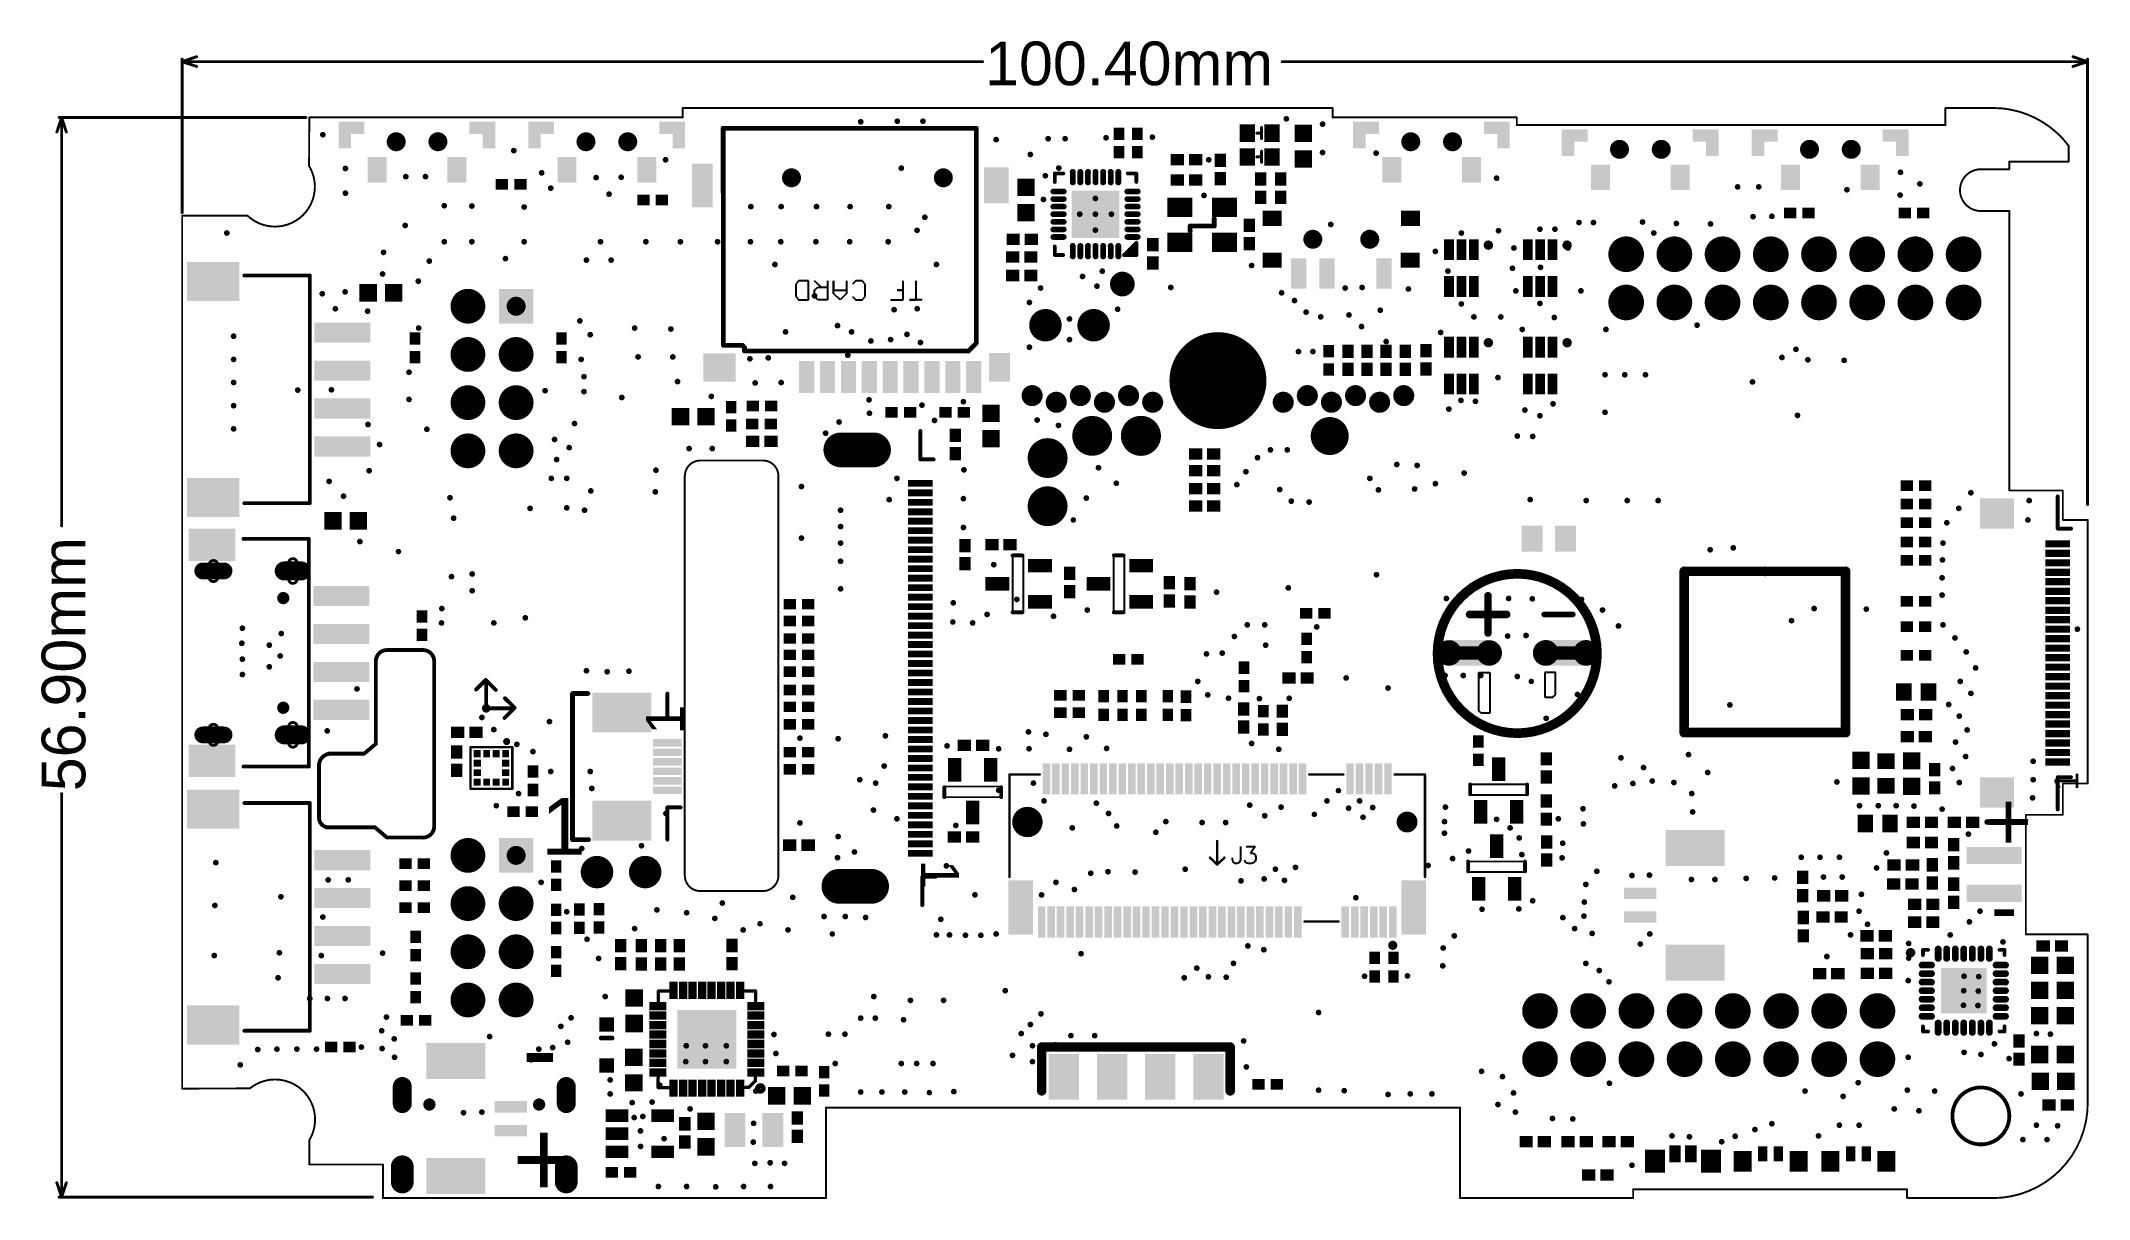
# Model space of a CAD drawing. Header units: millimetres. Extents: x -7 to 100, y 0 to 61.
import ezdxf

# ---------------------------------------------------------------- set-up
doc = ezdxf.new("R2010")
doc.units = ezdxf.units.MM
for name, color, linetype in [('KeepOutLayer', 6, 'Continuous'), ('PadHoleLayer', 156, 'Continuous'), ('TopOverlay', 2, 'Continuous'), ('TopSolder', 216, 'Continuous'), ('ViaHoleLayer', 16, 'Continuous')]:
    doc.layers.add(name, color=color, linetype=linetype)
doc.styles.get("Standard").update_dxf_attribs({"font": 'arial.ttf'})

msp = doc.modelspace()

# ---------------------------------------------------------------- texts
at = {"layer": 'TopOverlay'}
for s, height, p in [('100.40mm', 2.3, (42.31, 58.65)), ('-', 4.06, (17.91, 5.84)), ('+', 4.06, (17.41, 0.04))]:
    msp.add_text(s, height=height, dxfattribs=at).set_placement(p)
for s, height, rotation, p in [('56.90mm', 2.3, 90, (-5.1, 21.44)), ('1', 3, 360, (18.92, 18.09)), ('+', 3.05, 360, (94.99, 18.34)), ('-', 3.05, 360, (95.3, 13.87))]:
    msp.add_text(s, height=height, rotation=rotation, dxfattribs=at).set_placement(p)

# ---------------------------------------------------------------- blocks, each defined once
blk = doc.blocks.new('R0402_M_1')
at = {"layer": 'TopSolder'}
for points in [[(-0.81, -0.28), (-0.16, -0.28), (-0.81, 0.28), (-0.16, 0.28)], [(0.16, -0.28), (0.81, -0.28), (0.16, 0.28), (0.81, 0.28)]]:
    blk.add_solid(points, dxfattribs=at)
blk = doc.blocks.new('C0402_M_2')
at = {"layer": 'TopSolder'}
for points in [[(-0.35, -0.28), (0.3, -0.28), (-0.35, 0.28), (0.3, 0.28)], [(0.61, -0.28), (1.27, -0.28), (0.61, 0.28), (1.27, 0.28)]]:
    blk.add_solid(points, dxfattribs=at)
blk = doc.blocks.new('C0402_M_3')
at = {"layer": 'TopSolder'}
for points in [[(-0.35, -0.28), (0.3, -0.28), (-0.35, 0.28), (0.3, 0.28)], [(0.61, -0.28), (1.27, -0.28), (0.61, 0.28), (1.27, 0.28)]]:
    blk.add_solid(points, dxfattribs=at)
blk = doc.blocks.new('C0402_M_4')
at = {"layer": 'TopSolder'}
for points in [[(-0.35, -0.28), (0.3, -0.28), (-0.35, 0.28), (0.3, 0.28)], [(0.61, -0.28), (1.27, -0.28), (0.61, 0.28), (1.27, 0.28)]]:
    blk.add_solid(points, dxfattribs=at)
blk = doc.blocks.new('C0402_M_5')
at = {"layer": 'TopSolder'}
for points in [[(-0.35, -0.28), (0.3, -0.28), (-0.35, 0.28), (0.3, 0.28)], [(0.61, -0.28), (1.27, -0.28), (0.61, 0.28), (1.27, 0.28)]]:
    blk.add_solid(points, dxfattribs=at)
blk = doc.blocks.new('C0402_M_6')
at = {"layer": 'TopSolder'}
for points in [[(-0.35, -0.28), (0.3, -0.28), (-0.35, 0.28), (0.3, 0.28)], [(0.61, -0.28), (1.27, -0.28), (0.61, 0.28), (1.27, 0.28)]]:
    blk.add_solid(points, dxfattribs=at)
blk = doc.blocks.new('C0402_M_7')
at = {"layer": 'TopSolder'}
for points in [[(-0.35, -0.28), (0.3, -0.28), (-0.35, 0.28), (0.3, 0.28)], [(0.61, -0.28), (1.27, -0.28), (0.61, 0.28), (1.27, 0.28)]]:
    blk.add_solid(points, dxfattribs=at)
blk = doc.blocks.new('C0402_M_8')
at = {"layer": 'TopSolder'}
for points in [[(-0.35, -0.28), (0.3, -0.28), (-0.35, 0.28), (0.3, 0.28)], [(0.61, -0.28), (1.27, -0.28), (0.61, 0.28), (1.27, 0.28)]]:
    blk.add_solid(points, dxfattribs=at)
blk = doc.blocks.new('C0402_M_9')
at = {"layer": 'TopSolder'}
for points in [[(-0.35, -0.28), (0.3, -0.28), (-0.35, 0.28), (0.3, 0.28)], [(0.61, -0.28), (1.27, -0.28), (0.61, 0.28), (1.27, 0.28)]]:
    blk.add_solid(points, dxfattribs=at)
blk = doc.blocks.new('C0402_M_10')
at = {"layer": 'TopSolder'}
for points in [[(-0.35, -0.28), (0.3, -0.28), (-0.35, 0.28), (0.3, 0.28)], [(0.61, -0.28), (1.27, -0.28), (0.61, 0.28), (1.27, 0.28)]]:
    blk.add_solid(points, dxfattribs=at)
blk = doc.blocks.new('C0402_M_11')
at = {"layer": 'TopSolder'}
for points in [[(-0.35, -0.28), (0.3, -0.28), (-0.35, 0.28), (0.3, 0.28)], [(0.61, -0.28), (1.27, -0.28), (0.61, 0.28), (1.27, 0.28)]]:
    blk.add_solid(points, dxfattribs=at)
blk = doc.blocks.new('C0402_M_12')
at = {"layer": 'TopSolder'}
for points in [[(-0.35, -0.28), (0.3, -0.28), (-0.35, 0.28), (0.3, 0.28)], [(0.61, -0.28), (1.27, -0.28), (0.61, 0.28), (1.27, 0.28)]]:
    blk.add_solid(points, dxfattribs=at)
blk = doc.blocks.new('C0402_M_13')
at = {"layer": 'TopSolder'}
for points in [[(-0.35, -0.28), (0.3, -0.28), (-0.35, 0.28), (0.3, 0.28)], [(0.61, -0.28), (1.27, -0.28), (0.61, 0.28), (1.27, 0.28)]]:
    blk.add_solid(points, dxfattribs=at)
blk = doc.blocks.new('C0402_M_14')
at = {"layer": 'TopSolder'}
for points in [[(-0.35, -0.28), (0.3, -0.28), (-0.35, 0.28), (0.3, 0.28)], [(0.61, -0.28), (1.27, -0.28), (0.61, 0.28), (1.27, 0.28)]]:
    blk.add_solid(points, dxfattribs=at)
blk = doc.blocks.new('C0402_M_15')
at = {"layer": 'TopSolder'}
for points in [[(-0.35, -0.28), (0.3, -0.28), (-0.35, 0.28), (0.3, 0.28)], [(0.61, -0.28), (1.27, -0.28), (0.61, 0.28), (1.27, 0.28)]]:
    blk.add_solid(points, dxfattribs=at)
blk = doc.blocks.new('C0402_M_16')
at = {"layer": 'TopSolder'}
for points in [[(-0.35, -0.28), (0.3, -0.28), (-0.35, 0.28), (0.3, 0.28)], [(0.61, -0.28), (1.27, -0.28), (0.61, 0.28), (1.27, 0.28)]]:
    blk.add_solid(points, dxfattribs=at)
blk = doc.blocks.new('C0402_M_17')
at = {"layer": 'TopSolder'}
for points in [[(-0.35, -0.28), (0.3, -0.28), (-0.35, 0.28), (0.3, 0.28)], [(0.61, -0.28), (1.27, -0.28), (0.61, 0.28), (1.27, 0.28)]]:
    blk.add_solid(points, dxfattribs=at)
blk = doc.blocks.new('C0402_M_18')
at = {"layer": 'TopSolder'}
for points in [[(-0.35, -0.28), (0.3, -0.28), (-0.35, 0.28), (0.3, 0.28)], [(0.61, -0.28), (1.27, -0.28), (0.61, 0.28), (1.27, 0.28)]]:
    blk.add_solid(points, dxfattribs=at)
blk = doc.blocks.new('C0402_M_19')
at = {"layer": 'TopSolder'}
for points in [[(-0.35, -0.28), (0.3, -0.28), (-0.35, 0.28), (0.3, 0.28)], [(0.61, -0.28), (1.27, -0.28), (0.61, 0.28), (1.27, 0.28)]]:
    blk.add_solid(points, dxfattribs=at)
blk = doc.blocks.new('C0402_M_20')
at = {"layer": 'TopSolder'}
for points in [[(-0.35, -0.28), (0.3, -0.28), (-0.35, 0.28), (0.3, 0.28)], [(0.61, -0.28), (1.27, -0.28), (0.61, 0.28), (1.27, 0.28)]]:
    blk.add_solid(points, dxfattribs=at)
blk = doc.blocks.new('C0402_M_21')
at = {"layer": 'TopSolder'}
for points in [[(-0.35, -0.28), (0.3, -0.28), (-0.35, 0.28), (0.3, 0.28)], [(0.61, -0.28), (1.27, -0.28), (0.61, 0.28), (1.27, 0.28)]]:
    blk.add_solid(points, dxfattribs=at)
blk = doc.blocks.new('C0402_M_22')
at = {"layer": 'TopSolder'}
for points in [[(-0.35, -0.28), (0.3, -0.28), (-0.35, 0.28), (0.3, 0.28)], [(0.61, -0.28), (1.27, -0.28), (0.61, 0.28), (1.27, 0.28)]]:
    blk.add_solid(points, dxfattribs=at)
blk = doc.blocks.new('FPC_40P_0_5__23')
at = {"layer": 'TopOverlay', "const_width": 0.203}
for points in [[(1.3, 2.2), (-0.2, 2.2)], [(1.3, 2.2), (1.3, 2.9)], [(23.3, 2.3), (23.3, 3)], [(24.8, 2.3), (23.3, 2.3)]]:
    blk.add_lwpolyline(points, dxfattribs=at)
at = {"layer": 'TopOverlay', "const_width": 0.102}
for points in [[(-0.25, 2.2, 1), (-0.15, 2.2, 1)], [(1.25, 2.9, 1), (1.35, 2.9, 1)], [(1.25, 2.2, 1), (1.35, 2.2, 1)], [(1.25, 2.2, 1), (1.35, 2.2, 1)], [(23.25, 3, 1), (23.35, 3, 1)], [(23.25, 2.3, 1), (23.35, 2.3, 1)], [(23.25, 2.3, 1), (23.35, 2.3, 1)], [(24.75, 2.3, 1), (24.85, 2.3, 1)]]:
    blk.add_lwpolyline(points, format="xyb", close=True, dxfattribs=at)
at = {"layer": 'TopSolder', "const_width": 1.83}
for points in [[(0.8, -0.27), (0.8, -1.99)], [(23.8, -0.37), (23.8, -2.09)]]:
    blk.add_lwpolyline(points, dxfattribs=at)
at = {"layer": 'TopSolder', "const_width": 0.914}
for points in [[(0.34, -0.27, 1), (1.26, -0.27, 1)], [(23.34, -0.37, 1), (24.26, -0.37, 1)], [(0.34, -1.99, 1), (1.26, -1.99, 1)], [(23.34, -2.09, 1), (24.26, -2.09, 1)]]:
    blk.add_lwpolyline(points, format="xyb", close=True, dxfattribs=at)
at = {"layer": 'TopSolder'}
for points in [[(2.74, 1.55), (2.74, 2.85), (2.38, 1.55), (2.38, 2.85)], [(3.24, 1.55), (3.24, 2.85), (2.88, 1.55), (2.88, 2.85)], [(3.74, 1.55), (3.74, 2.85), (3.38, 1.55), (3.38, 2.85)], [(4.24, 1.55), (4.24, 2.85), (3.88, 1.55), (3.88, 2.85)], [(4.74, 1.55), (4.74, 2.85), (4.38, 1.55), (4.38, 2.85)], [(5.24, 1.55), (5.24, 2.85), (4.88, 1.55), (4.88, 2.85)], [(5.74, 1.55), (5.74, 2.85), (5.38, 1.55), (5.38, 2.85)], [(6.24, 1.55), (6.24, 2.85), (5.88, 1.55), (5.88, 2.85)], [(6.74, 1.55), (6.74, 2.85), (6.38, 1.55), (6.38, 2.85)], [(7.24, 1.55), (7.24, 2.85), (6.88, 1.55), (6.88, 2.85)], [(7.74, 1.55), (7.74, 2.85), (7.38, 1.55), (7.38, 2.85)], [(8.24, 1.55), (8.24, 2.85), (7.88, 1.55), (7.88, 2.85)], [(8.74, 1.55), (8.74, 2.85), (8.38, 1.55), (8.38, 2.85)], [(9.24, 1.55), (9.24, 2.85), (8.88, 1.55), (8.88, 2.85)], [(9.74, 1.55), (9.74, 2.85), (9.38, 1.55), (9.38, 2.85)], [(10.24, 1.55), (10.24, 2.85), (9.88, 1.55), (9.88, 2.85)], [(10.74, 1.55), (10.74, 2.85), (10.38, 1.55), (10.38, 2.85)], [(11.24, 1.55), (11.24, 2.85), (10.88, 1.55), (10.88, 2.85)], [(11.74, 1.55), (11.74, 2.85), (11.38, 1.55), (11.38, 2.85)], [(12.24, 2.84), (11.88, 2.84), (12.24, 1.54), (11.88, 1.54)], [(12.74, 2.84), (12.38, 2.84), (12.74, 1.54), (12.38, 1.54)], [(13.24, 2.84), (12.88, 2.84), (13.24, 1.54), (12.88, 1.54)], [(13.74, 2.84), (13.38, 2.84), (13.74, 1.54), (13.38, 1.54)], [(14.24, 2.84), (13.88, 2.84), (14.24, 1.54), (13.88, 1.54)], [(14.74, 2.84), (14.38, 2.84), (14.74, 1.54), (14.38, 1.54)], [(15.24, 2.84), (14.88, 2.84), (15.24, 1.54), (14.88, 1.54)], [(15.74, 2.84), (15.38, 2.84), (15.74, 1.54), (15.38, 1.54)], [(16.24, 2.84), (15.88, 2.84), (16.24, 1.54), (15.88, 1.54)], [(16.74, 2.84), (16.38, 2.84), (16.74, 1.54), (16.38, 1.54)], [(17.24, 2.84), (16.88, 2.84), (17.24, 1.54), (16.88, 1.54)], [(17.74, 2.84), (17.38, 2.84), (17.74, 1.54), (17.38, 1.54)], [(18.24, 2.84), (17.88, 2.84), (18.24, 1.54), (17.88, 1.54)], [(18.74, 2.84), (18.38, 2.84), (18.74, 1.54), (18.38, 1.54)], [(19.24, 2.84), (18.88, 2.84), (19.24, 1.54), (18.88, 1.54)], [(19.74, 2.84), (19.38, 2.84), (19.74, 1.54), (19.38, 1.54)], [(20.24, 2.84), (19.88, 2.84), (20.24, 1.54), (19.88, 1.54)], [(20.74, 2.84), (20.38, 2.84), (20.74, 1.54), (20.38, 1.54)], [(21.24, 2.84), (20.88, 2.84), (21.24, 1.54), (20.88, 1.54)], [(21.74, 2.84), (21.38, 2.84), (21.74, 1.54), (21.38, 1.54)], [(22.24, 2.84), (21.88, 2.84), (22.24, 1.54), (21.88, 1.54)]]:
    blk.add_solid(points, dxfattribs=at)
at = {"layer": 'TopOverlay'}
blk.add_text('1', height=2, dxfattribs=at).set_placement((22.4, 2.24))
blk = doc.blocks.new('1_25MM_SMT_2P_24')
at = {"layer": 'TopSolder'}
for points in [[(-3.34, 1.34), (-1.44, 1.34), (-3.34, 4.45), (-1.44, 4.45)], [(4.61, 4.45), (2.71, 4.45), (4.61, 1.34), (2.71, 1.34)], [(-0.3, -0.85), (0.3, -0.85), (-0.3, 0.85), (0.3, 0.85)], [(0.95, -0.85), (1.55, -0.85), (0.95, 0.85), (1.55, 0.85)]]:
    blk.add_solid(points, dxfattribs=at)
blk = doc.blocks.new('R0402_M_25')
at = {"layer": 'TopSolder'}
for points in [[(-0.81, -0.28), (-0.16, -0.28), (-0.81, 0.28), (-0.16, 0.28)], [(0.16, -0.28), (0.81, -0.28), (0.16, 0.28), (0.81, 0.28)]]:
    blk.add_solid(points, dxfattribs=at)
blk = doc.blocks.new('R0402_M_26')
at = {"layer": 'TopSolder'}
for points in [[(-0.81, -0.28), (-0.16, -0.28), (-0.81, 0.28), (-0.16, 0.28)], [(0.16, -0.28), (0.81, -0.28), (0.16, 0.28), (0.81, 0.28)]]:
    blk.add_solid(points, dxfattribs=at)
blk = doc.blocks.new('R0402_M_27')
at = {"layer": 'TopSolder'}
for points in [[(-0.81, -0.28), (-0.16, -0.28), (-0.81, 0.28), (-0.16, 0.28)], [(0.16, -0.28), (0.81, -0.28), (0.16, 0.28), (0.81, 0.28)]]:
    blk.add_solid(points, dxfattribs=at)
blk = doc.blocks.new('R0402_M_28')
at = {"layer": 'TopSolder'}
for points in [[(-0.81, -0.28), (-0.16, -0.28), (-0.81, 0.28), (-0.16, 0.28)], [(0.16, -0.28), (0.81, -0.28), (0.16, 0.28), (0.81, 0.28)]]:
    blk.add_solid(points, dxfattribs=at)
blk = doc.blocks.new('R0402_M_29')
at = {"layer": 'TopSolder'}
for points in [[(-0.81, -0.28), (-0.16, -0.28), (-0.81, 0.28), (-0.16, 0.28)], [(0.16, -0.28), (0.81, -0.28), (0.16, 0.28), (0.81, 0.28)]]:
    blk.add_solid(points, dxfattribs=at)
blk = doc.blocks.new('R0402_M_30')
at = {"layer": 'TopSolder'}
for points in [[(-0.81, -0.28), (-0.16, -0.28), (-0.81, 0.28), (-0.16, 0.28)], [(0.16, -0.28), (0.81, -0.28), (0.16, 0.28), (0.81, 0.28)]]:
    blk.add_solid(points, dxfattribs=at)
blk = doc.blocks.new('R0402_M_31')
at = {"layer": 'TopSolder'}
for points in [[(-0.81, -0.28), (-0.16, -0.28), (-0.81, 0.28), (-0.16, 0.28)], [(0.16, -0.28), (0.81, -0.28), (0.16, 0.28), (0.81, 0.28)]]:
    blk.add_solid(points, dxfattribs=at)
blk = doc.blocks.new('R0402_M_32')
at = {"layer": 'TopSolder'}
for points in [[(-0.81, -0.28), (-0.16, -0.28), (-0.81, 0.28), (-0.16, 0.28)], [(0.16, -0.28), (0.81, -0.28), (0.16, 0.28), (0.81, 0.28)]]:
    blk.add_solid(points, dxfattribs=at)
blk = doc.blocks.new('R0402_M_33')
at = {"layer": 'TopSolder'}
for points in [[(-0.81, -0.28), (-0.16, -0.28), (-0.81, 0.28), (-0.16, 0.28)], [(0.16, -0.28), (0.81, -0.28), (0.16, 0.28), (0.81, 0.28)]]:
    blk.add_solid(points, dxfattribs=at)
blk = doc.blocks.new('R0402_M_34')
at = {"layer": 'TopSolder'}
for points in [[(-0.81, -0.28), (-0.16, -0.28), (-0.81, 0.28), (-0.16, 0.28)], [(0.16, -0.28), (0.81, -0.28), (0.16, 0.28), (0.81, 0.28)]]:
    blk.add_solid(points, dxfattribs=at)
blk = doc.blocks.new('ESD0402_M_35')
at = {"layer": 'TopSolder'}
for points in [[(-0.81, -0.28), (-0.16, -0.28), (-0.81, 0.28), (-0.16, 0.28)], [(0.16, -0.28), (0.81, -0.28), (0.16, 0.28), (0.81, 0.28)]]:
    blk.add_solid(points, dxfattribs=at)
blk = doc.blocks.new('ESD0402_M_37')
at = {"layer": 'TopSolder'}
for points in [[(-0.81, -0.28), (-0.16, -0.28), (-0.81, 0.28), (-0.16, 0.28)], [(0.16, -0.28), (0.81, -0.28), (0.16, 0.28), (0.81, 0.28)]]:
    blk.add_solid(points, dxfattribs=at)
blk = doc.blocks.new('ESD0402_M_39')
at = {"layer": 'TopSolder'}
for points in [[(-0.81, -0.28), (-0.16, -0.28), (-0.81, 0.28), (-0.16, 0.28)], [(0.16, -0.28), (0.81, -0.28), (0.16, 0.28), (0.81, 0.28)]]:
    blk.add_solid(points, dxfattribs=at)
blk = doc.blocks.new('ESD0402_M_40')
at = {"layer": 'TopSolder'}
for points in [[(-0.81, -0.28), (-0.16, -0.28), (-0.81, 0.28), (-0.16, 0.28)], [(0.16, -0.28), (0.81, -0.28), (0.16, 0.28), (0.81, 0.28)]]:
    blk.add_solid(points, dxfattribs=at)
blk = doc.blocks.new('ESD0402_M_41')
at = {"layer": 'TopSolder'}
for points in [[(-0.81, -0.28), (-0.16, -0.28), (-0.81, 0.28), (-0.16, 0.28)], [(0.16, -0.28), (0.81, -0.28), (0.16, 0.28), (0.81, 0.28)]]:
    blk.add_solid(points, dxfattribs=at)
blk = doc.blocks.new('ESD0402_M_42')
at = {"layer": 'TopSolder'}
for points in [[(-0.81, -0.28), (-0.16, -0.28), (-0.81, 0.28), (-0.16, 0.28)], [(0.16, -0.28), (0.81, -0.28), (0.16, 0.28), (0.81, 0.28)]]:
    blk.add_solid(points, dxfattribs=at)
blk = doc.blocks.new('ESD0402_M_43')
at = {"layer": 'TopSolder'}
for points in [[(-0.81, -0.28), (-0.16, -0.28), (-0.81, 0.28), (-0.16, 0.28)], [(0.16, -0.28), (0.81, -0.28), (0.16, 0.28), (0.81, 0.28)]]:
    blk.add_solid(points, dxfattribs=at)
blk = doc.blocks.new('ESD0402_M_44')
at = {"layer": 'TopSolder'}
for points in [[(-0.81, -0.28), (-0.16, -0.28), (-0.81, 0.28), (-0.16, 0.28)], [(0.16, -0.28), (0.81, -0.28), (0.16, 0.28), (0.81, 0.28)]]:
    blk.add_solid(points, dxfattribs=at)
blk = doc.blocks.new('ESD0402_M_45')
at = {"layer": 'TopSolder'}
for points in [[(-0.81, -0.28), (-0.16, -0.28), (-0.81, 0.28), (-0.16, 0.28)], [(0.16, -0.28), (0.81, -0.28), (0.16, 0.28), (0.81, 0.28)]]:
    blk.add_solid(points, dxfattribs=at)
blk = doc.blocks.new('ESD0402_M_46')
at = {"layer": 'TopSolder'}
for points in [[(-0.81, -0.28), (-0.16, -0.28), (-0.81, 0.28), (-0.16, 0.28)], [(0.16, -0.28), (0.81, -0.28), (0.16, 0.28), (0.81, 0.28)]]:
    blk.add_solid(points, dxfattribs=at)
blk = doc.blocks.new('ESD0402_M_47')
at = {"layer": 'TopSolder'}
for points in [[(-0.81, -0.28), (-0.16, -0.28), (-0.81, 0.28), (-0.16, 0.28)], [(0.16, -0.28), (0.81, -0.28), (0.16, 0.28), (0.81, 0.28)]]:
    blk.add_solid(points, dxfattribs=at)
blk = doc.blocks.new('ESD0402_M_48')
at = {"layer": 'TopSolder'}
for points in [[(-0.81, -0.28), (-0.16, -0.28), (-0.81, 0.28), (-0.16, 0.28)], [(0.16, -0.28), (0.81, -0.28), (0.16, 0.28), (0.81, 0.28)]]:
    blk.add_solid(points, dxfattribs=at)
blk = doc.blocks.new('ESD0402_M_51')
at = {"layer": 'TopSolder'}
for points in [[(-0.81, -0.28), (-0.16, -0.28), (-0.81, 0.28), (-0.16, 0.28)], [(0.16, -0.28), (0.81, -0.28), (0.16, 0.28), (0.81, 0.28)]]:
    blk.add_solid(points, dxfattribs=at)
blk = doc.blocks.new('ESD0402_M_52')
at = {"layer": 'TopSolder'}
for points in [[(-0.81, -0.28), (-0.16, -0.28), (-0.81, 0.28), (-0.16, 0.28)], [(0.16, -0.28), (0.81, -0.28), (0.16, 0.28), (0.81, 0.28)]]:
    blk.add_solid(points, dxfattribs=at)
blk = doc.blocks.new('ESD0402_M_54')
at = {"layer": 'TopSolder'}
for points in [[(-0.81, -0.28), (-0.16, -0.28), (-0.81, 0.28), (-0.16, 0.28)], [(0.16, -0.28), (0.81, -0.28), (0.16, 0.28), (0.81, 0.28)]]:
    blk.add_solid(points, dxfattribs=at)
blk = doc.blocks.new('ESD0402_M_55')
at = {"layer": 'TopSolder'}
for points in [[(-0.81, -0.28), (-0.16, -0.28), (-0.81, 0.28), (-0.16, 0.28)], [(0.16, -0.28), (0.81, -0.28), (0.16, 0.28), (0.81, 0.28)]]:
    blk.add_solid(points, dxfattribs=at)
blk = doc.blocks.new('ESD0402_M_56')
at = {"layer": 'TopSolder'}
for points in [[(-0.81, -0.28), (-0.16, -0.28), (-0.81, 0.28), (-0.16, 0.28)], [(0.16, -0.28), (0.81, -0.28), (0.16, 0.28), (0.81, 0.28)]]:
    blk.add_solid(points, dxfattribs=at)
blk = doc.blocks.new('ESD0402_M_57')
at = {"layer": 'TopSolder'}
for points in [[(-0.81, -0.28), (-0.16, -0.28), (-0.81, 0.28), (-0.16, 0.28)], [(0.16, -0.28), (0.81, -0.28), (0.16, 0.28), (0.81, 0.28)]]:
    blk.add_solid(points, dxfattribs=at)
blk = doc.blocks.new('ESD0402_M_58')
at = {"layer": 'TopSolder'}
for points in [[(-0.81, -0.28), (-0.16, -0.28), (-0.81, 0.28), (-0.16, 0.28)], [(0.16, -0.28), (0.81, -0.28), (0.16, 0.28), (0.81, 0.28)]]:
    blk.add_solid(points, dxfattribs=at)
blk = doc.blocks.new('ESD0402_M_59')
at = {"layer": 'TopSolder'}
for points in [[(-0.81, -0.28), (-0.16, -0.28), (-0.81, 0.28), (-0.16, 0.28)], [(0.16, -0.28), (0.81, -0.28), (0.16, 0.28), (0.81, 0.28)]]:
    blk.add_solid(points, dxfattribs=at)
blk = doc.blocks.new('ESD0402_M_60')
at = {"layer": 'TopSolder'}
for points in [[(-0.81, -0.28), (-0.16, -0.28), (-0.81, 0.28), (-0.16, 0.28)], [(0.16, -0.28), (0.81, -0.28), (0.16, 0.28), (0.81, 0.28)]]:
    blk.add_solid(points, dxfattribs=at)
blk = doc.blocks.new('ESD0402_M_61')
at = {"layer": 'TopSolder'}
for points in [[(-0.81, -0.28), (-0.16, -0.28), (-0.81, 0.28), (-0.16, 0.28)], [(0.16, -0.28), (0.81, -0.28), (0.16, 0.28), (0.81, 0.28)]]:
    blk.add_solid(points, dxfattribs=at)
blk = doc.blocks.new('ESD0402_M_63')
at = {"layer": 'TopSolder'}
for points in [[(-0.35, -0.28), (0.3, -0.28), (-0.35, 0.28), (0.3, 0.28)], [(0.61, -0.28), (1.27, -0.28), (0.61, 0.28), (1.27, 0.28)]]:
    blk.add_solid(points, dxfattribs=at)
blk = doc.blocks.new('R0402_M_64')
at = {"layer": 'TopSolder'}
for points in [[(-0.81, -0.28), (-0.16, -0.28), (-0.81, 0.28), (-0.16, 0.28)], [(0.16, -0.28), (0.81, -0.28), (0.16, 0.28), (0.81, 0.28)]]:
    blk.add_solid(points, dxfattribs=at)
blk = doc.blocks.new('R0402_M_65')
at = {"layer": 'TopSolder'}
for points in [[(-0.81, -0.28), (-0.16, -0.28), (-0.81, 0.28), (-0.16, 0.28)], [(0.16, -0.28), (0.81, -0.28), (0.16, 0.28), (0.81, 0.28)]]:
    blk.add_solid(points, dxfattribs=at)
blk = doc.blocks.new('R0402_M_66')
at = {"layer": 'TopSolder'}
for points in [[(-0.81, -0.28), (-0.16, -0.28), (-0.81, 0.28), (-0.16, 0.28)], [(0.16, -0.28), (0.81, -0.28), (0.16, 0.28), (0.81, 0.28)]]:
    blk.add_solid(points, dxfattribs=at)
blk = doc.blocks.new('R0402_M_67')
at = {"layer": 'TopSolder'}
for points in [[(-0.81, -0.28), (-0.16, -0.28), (-0.81, 0.28), (-0.16, 0.28)], [(0.16, -0.28), (0.81, -0.28), (0.16, 0.28), (0.81, 0.28)]]:
    blk.add_solid(points, dxfattribs=at)
blk = doc.blocks.new('R0402_M_68')
at = {"layer": 'TopSolder'}
for points in [[(-0.81, -0.28), (-0.16, -0.28), (-0.81, 0.28), (-0.16, 0.28)], [(0.16, -0.28), (0.81, -0.28), (0.16, 0.28), (0.81, 0.28)]]:
    blk.add_solid(points, dxfattribs=at)
blk = doc.blocks.new('R0402_M_69')
at = {"layer": 'TopSolder'}
for points in [[(-0.81, -0.28), (-0.16, -0.28), (-0.81, 0.28), (-0.16, 0.28)], [(0.16, -0.28), (0.81, -0.28), (0.16, 0.28), (0.81, 0.28)]]:
    blk.add_solid(points, dxfattribs=at)
blk = doc.blocks.new('R0402_M_70')
at = {"layer": 'TopSolder'}
for points in [[(-0.81, -0.28), (-0.16, -0.28), (-0.81, 0.28), (-0.16, 0.28)], [(0.16, -0.28), (0.81, -0.28), (0.16, 0.28), (0.81, 0.28)]]:
    blk.add_solid(points, dxfattribs=at)
blk = doc.blocks.new('C0402_M_71')
at = {"layer": 'TopSolder'}
for points in [[(-0.35, -0.28), (0.3, -0.28), (-0.35, 0.28), (0.3, 0.28)], [(0.61, -0.28), (1.27, -0.28), (0.61, 0.28), (1.27, 0.28)]]:
    blk.add_solid(points, dxfattribs=at)
blk = doc.blocks.new('HN1X2_72')
at = {"layer": 'PadHoleLayer', "const_width": 0.5}
for points in [[(-4.06, 0, 1), (-3.56, 0, 1)], [(-1.52, 0, 1), (-1.02, 0, 1)]]:
    blk.add_lwpolyline(points, format="xyb", close=True, dxfattribs=at)
at = {"layer": 'TopSolder', "const_width": 0.851}
for points in [[(-4.24, 0, 1), (-3.38, 0, 1)], [(-1.7, 0, 1), (-0.84, 0, 1)]]:
    blk.add_lwpolyline(points, format="xyb", close=True, dxfattribs=at)
blk = doc.blocks.new('R0402_M_73')
at = {"layer": 'TopSolder'}
for points in [[(-0.81, -0.28), (-0.16, -0.28), (-0.81, 0.28), (-0.16, 0.28)], [(0.16, -0.28), (0.81, -0.28), (0.16, 0.28), (0.81, 0.28)]]:
    blk.add_solid(points, dxfattribs=at)
blk = doc.blocks.new('R0402_M_74')
at = {"layer": 'TopSolder'}
for points in [[(-0.81, -0.28), (-0.16, -0.28), (-0.81, 0.28), (-0.16, 0.28)], [(0.16, -0.28), (0.81, -0.28), (0.16, 0.28), (0.81, 0.28)]]:
    blk.add_solid(points, dxfattribs=at)
blk = doc.blocks.new('TF___________C_75')
at = {"layer": 'PadHoleLayer', "const_width": 0.5}
for points in [[(-7.45, -10.5, 1), (-6.95, -10.5, 1)], [(0.55, -10.5, 1), (1.05, -10.5, 1)]]:
    blk.add_lwpolyline(points, format="xyb", close=True, dxfattribs=at)
at = {"layer": 'TopOverlay'}
for p, q in [((-6.09, -4.07), (-5.42, -4.07)), ((-5.42, -4.07), (-5.76, -4.07)), ((-5.76, -4.07), (-5.76, -5.07)), ((-4.42, -4.07), (-5.09, -4.07)), ((-5.09, -4.07), (-5.09, -4.57)), ((-2.92, -4.07), (-3.09, -4.24)), ((-3.09, -4.24), (-3.09, -4.9)), ((-2.59, -4.07), (-2.92, -4.07)), ((-2.42, -4.24), (-2.59, -4.07)), ((-2.09, -4.4), (-1.76, -4.07)), ((-1.76, -4.07), (-1.42, -4.4)), ((-1.09, -5.07), (-1.09, -4.07)), ((-1.09, -4.07), (-0.59, -4.07)), ((-0.59, -4.07), (-0.42, -4.24)), ((-0.42, -4.24), (-0.42, -4.57)), ((-0.09, -4.07), (-0.09, -5.07)), ((0.41, -4.07), (-0.09, -4.07)), ((0.58, -4.24), (0.41, -4.07)), ((0.58, -4.9), (0.58, -4.24)), ((-5.09, -4.57), (-4.76, -4.57)), ((-4.76, -4.57), (-5.09, -4.57)), ((-5.09, -4.57), (-5.09, -5.07)), ((-3.09, -4.9), (-2.92, -5.07)), ((-2.92, -5.07), (-2.59, -5.07)), ((-2.59, -5.07), (-2.42, -4.9)), ((-2.09, -5.07), (-2.09, -4.4)), ((-1.42, -4.57), (-2.09, -4.57)), ((-1.42, -4.4), (-1.42, -5.07)), ((-1.42, -5.07), (-1.42, -4.57)), ((-0.59, -4.74), (-1.09, -4.74)), ((-0.76, -4.74), (-0.42, -5.07)), ((-0.42, -4.57), (-0.59, -4.74)), ((-0.09, -5.07), (0.41, -5.07)), ((0.41, -5.07), (0.58, -4.9))]:
    blk.add_line(p, q, dxfattribs=at)
at = {"layer": 'TopOverlay', "const_width": 0.254}
for points in [[(-8.7, -1.55), (-8.94, -1.79)], [(-8.94, -1.79), (-8.94, -12.95)], [(-8.51, -1.36), (-8.7, -1.55)], [(3.28, -1.37), (-8.51, -1.37)], [(3.28, -1.37), (3.28, -1.55)], [(3.39, -1.67), (3.28, -1.55)], [(4.39, -1.67), (3.39, -1.67)], [(4.4, -13.11), (4.39, -1.67)], [(-8.94, -12.95), (-8.94, -13.11)], [(-2.52, -13.11), (-8.94, -13.11)], [(-0.64, -13.11), (-2.52, -13.11)], [(4.4, -13.11), (-0.64, -13.11)]]:
    blk.add_lwpolyline(points, dxfattribs=at)
at = {"layer": 'TopOverlay', "const_width": 0.127}
for points in [[(-9, -1.79, 1), (-8.88, -1.79, 1)], [(-9, -1.79, 1), (-8.88, -1.79, 1)], [(-8.76, -1.55, 1), (-8.63, -1.55, 1)], [(-8.76, -1.55, 1), (-8.63, -1.55, 1)], [(-8.57, -1.36, 1), (-8.45, -1.36, 1)], [(-8.57, -1.37, 1), (-8.45, -1.37, 1)], [(3.21, -1.37, 1), (3.34, -1.37, 1)], [(3.21, -1.37, 1), (3.34, -1.37, 1)], [(3.21, -1.55, 1), (3.34, -1.55, 1)], [(3.21, -1.55, 1), (3.34, -1.55, 1)], [(3.33, -1.67, 1), (3.46, -1.67, 1)], [(3.33, -1.67, 1), (3.46, -1.67, 1)], [(4.32, -1.67, 1), (4.45, -1.67, 1)], [(4.32, -1.67, 1), (4.45, -1.67, 1)], [(-9, -12.95, 1), (-8.88, -12.95, 1)], [(-9, -12.95, 1), (-8.88, -12.95, 1)], [(-9, -13.11, 1), (-8.88, -13.11, 1)], [(-9, -13.11, 1), (-8.88, -13.11, 1)], [(-2.58, -13.11, 1), (-2.46, -13.11, 1)], [(-2.58, -13.11, 1), (-2.46, -13.11, 1)], [(-0.7, -13.11, 1), (-0.57, -13.11, 1)], [(-0.7, -13.11, 1), (-0.57, -13.11, 1)], [(4.34, -13.11, 1), (4.47, -13.11, 1)], [(4.34, -13.11, 1), (4.47, -13.11, 1)]]:
    blk.add_lwpolyline(points, format="xyb", close=True, dxfattribs=at)
at = {"layer": 'TopSolder', "const_width": 0.0754}
for points in [[(-7.24, -10.5, 1), (-7.16, -10.5, 1)], [(0.76, -10.5, 1), (0.84, -10.5, 1)]]:
    blk.add_lwpolyline(points, format="xyb", close=True, dxfattribs=at)
at = {"layer": 'TopSolder'}
for points in [[(-10.71, -1.26), (-9.61, -1.26), (-10.71, 0.24), (-9.61, 0.24)], [(-9.2, -0.85), (-8.4, -0.85), (-9.2, 0.85), (-8.4, 0.85)], [(-8.1, -0.85), (-7.3, -0.85), (-8.1, 0.85), (-7.3, 0.85)], [(-7, -0.85), (-6.2, -0.85), (-7, 0.85), (-6.2, 0.85)], [(-5.9, -0.85), (-5.1, -0.85), (-5.9, 0.85), (-5.1, 0.85)], [(-4.8, -0.85), (-4, -0.85), (-4.8, 0.85), (-4, 0.85)], [(-3.7, -0.85), (-2.9, -0.85), (-3.7, 0.85), (-2.9, 0.85)], [(-2.6, -0.85), (-1.8, -0.85), (-2.6, 0.85), (-1.8, 0.85)], [(-1.5, -0.85), (-0.7, -0.85), (-1.5, 0.85), (-0.7, 0.85)], [(-0.4, -0.85), (0.4, -0.85), (-0.4, 0.85), (0.4, 0.85)], [(3.75, -1.25), (5.45, -1.25), (3.75, 0.25), (5.45, 0.25)], [(-10.65, -11.05), (-9.35, -11.05), (-10.65, -9.15), (-9.35, -9.15)], [(4.95, -11.25), (6.05, -11.25), (4.95, -8.95), (6.05, -8.95)]]:
    blk.add_solid(points, dxfattribs=at)
blk = doc.blocks.new('USB_C_B_76')
at = {"layer": 'PadHoleLayer'}
for points, const_width in [([(-4.54, 4.43), (-4.54, 5.08, -1), (-4.09, 5.08), (-4.09, 4.43, -1)], 0.15), ([(4.09, 4.43), (4.09, 5.08, -1), (4.54, 5.08), (4.54, 4.43, -1)], 0.15), ([(-4.54, 0.14), (-4.54, 0.99, -1), (-4.09, 0.99), (-4.09, 0.14, -1)], 0.15), ([(-3.05, 1.07, 1), (-2.73, 1.07, 1)], 0.325), ([(2.73, 1.07, 1), (3.05, 1.07, 1)], 0.325), ([(4.09, 0.14), (4.09, 0.99, -1), (4.54, 0.99), (4.54, 0.14, -1)], 0.15)]:
    blk.add_lwpolyline(points, format="xyb", close=True, dxfattribs=dict(at, const_width=const_width))
at = {"layer": 'TopSolder'}
for points, const_width in [([(-4.32, 5.15), (-4.32, 4.35)], 1.2), ([(4.32, 5.15), (4.32, 4.35)], 1.2), ([(-4.32, 1.02), (-4.32, 0.12)], 1), ([(4.32, 1.02), (4.32, 0.12)], 1)]:
    blk.add_lwpolyline(points, dxfattribs=dict(at, const_width=const_width))
for points, const_width in [([(-4.62, 5.15, 1), (-4.02, 5.15, 1)], 0.6), ([(4.02, 5.15, 1), (4.62, 5.15, 1)], 0.6), ([(-4.62, 4.35, 1), (-4.02, 4.35, 1)], 0.6), ([(4.02, 4.35, 1), (4.62, 4.35, 1)], 0.6), ([(-4.57, 1.02, 1), (-4.07, 1.02, 1)], 0.5), ([(4.07, 1.02, 1), (4.57, 1.02, 1)], 0.5), ([(-4.57, 0.12, 1), (-4.07, 0.12, 1)], 0.5), ([(4.07, 0.12, 1), (4.57, 0.12, 1)], 0.5)]:
    blk.add_lwpolyline(points, format="xyb", close=True, dxfattribs=dict(at, const_width=const_width))
for points in [[(-2.81, 1.15), (-2.97, 1.15), (-2.81, 0.99), (-2.97, 0.99)], [(2.97, 1.15), (2.81, 1.15), (2.97, 0.99), (2.81, 0.99)]]:
    blk.add_solid(points, dxfattribs=at)
blk = doc.blocks.new('USB_C_B_77')
at = {"layer": 'PadHoleLayer'}
for points, const_width in [([(-4.64, 4.98), (-3.99, 4.98, -1), (-3.99, 4.52), (-4.64, 4.52, -1)], 0.15), ([(3.99, 4.98), (4.64, 4.98, -1), (4.64, 4.52), (3.99, 4.52, -1)], 0.15), ([(-3.05, 1.07, 1), (-2.73, 1.07, 1)], 0.325), ([(2.73, 1.07, 1), (3.05, 1.07, 1)], 0.325), ([(-4.74, 0.79), (-3.89, 0.79, -1), (-3.89, 0.34), (-4.74, 0.34, -1)], 0.15), ([(3.89, 0.79), (4.74, 0.79, -1), (4.74, 0.34), (3.89, 0.34, -1)], 0.15)]:
    blk.add_lwpolyline(points, format="xyb", close=True, dxfattribs=dict(at, const_width=const_width))
at = {"layer": 'TopSolder'}
for points, const_width in [([(-4.32, 5.31), (-4.32, 4.19)], 0.889), ([(4.32, 5.31), (4.32, 4.19)], 0.889), ([(-4.32, 1.02), (-4.32, 0.12)], 1), ([(4.32, 1.02), (4.32, 0.12)], 1)]:
    blk.add_lwpolyline(points, dxfattribs=dict(at, const_width=const_width))
for points, const_width in [([(-4.54, 5.31, 1), (-4.1, 5.31, 1)], 0.445), ([(4.1, 5.31, 1), (4.54, 5.31, 1)], 0.445), ([(-4.54, 4.19, 1), (-4.1, 4.19, 1)], 0.445), ([(4.1, 4.19, 1), (4.54, 4.19, 1)], 0.445), ([(-4.57, 1.02, 1), (-4.07, 1.02, 1)], 0.5), ([(4.07, 1.02, 1), (4.57, 1.02, 1)], 0.5), ([(-4.57, 0.12, 1), (-4.07, 0.12, 1)], 0.5), ([(4.07, 0.12, 1), (4.57, 0.12, 1)], 0.5)]:
    blk.add_lwpolyline(points, format="xyb", close=True, dxfattribs=dict(at, const_width=const_width))
for points in [[(-2.81, 1.15), (-2.97, 1.15), (-2.81, 0.99), (-2.97, 0.99)], [(2.97, 1.15), (2.81, 1.15), (2.97, 0.99), (2.81, 0.99)]]:
    blk.add_solid(points, dxfattribs=at)
blk = doc.blocks.new('HN2X4_DIP_71___78')
at = {"layer": 'PadHoleLayer', "const_width": 0.5}
for points in [[(-4.06, 0, 1), (-3.56, 0, 1)], [(-1.52, 0, 1), (-1.02, 0, 1)], [(1.02, 0, 1), (1.52, 0, 1)], [(3.56, 0, 1), (4.06, 0, 1)], [(-4.06, -2.54, 1), (-3.56, -2.54, 1)], [(-1.52, -2.54, 1), (-1.02, -2.54, 1)], [(1.02, -2.54, 1), (1.52, -2.54, 1)], [(3.56, -2.54, 1), (4.06, -2.54, 1)]]:
    blk.add_lwpolyline(points, format="xyb", close=True, dxfattribs=at)
at = {"layer": 'TopSolder', "const_width": 0.914}
for points in [[(-1.73, 0, 1), (-0.81, 0, 1)], [(0.81, 0, 1), (1.73, 0, 1)], [(3.35, 0, 1), (4.27, 0, 1)], [(-4.27, -2.54, 1), (-3.35, -2.54, 1)], [(-1.73, -2.54, 1), (-0.81, -2.54, 1)], [(0.81, -2.54, 1), (1.73, -2.54, 1)], [(3.35, -2.54, 1), (4.27, -2.54, 1)]]:
    blk.add_lwpolyline(points, format="xyb", close=True, dxfattribs=at)
at = {"layer": 'TopSolder'}
blk.add_solid([(-4.72, -0.91), (-2.9, -0.91), (-4.72, 0.91), (-2.9, 0.91)], dxfattribs=at)
blk = doc.blocks.new('HN2X4_DIP_71___79')
at = {"layer": 'PadHoleLayer', "const_width": 0.5}
for points in [[(-4.06, 0, 1), (-3.56, 0, 1)], [(-1.52, 0, 1), (-1.02, 0, 1)], [(1.02, 0, 1), (1.52, 0, 1)], [(3.56, 0, 1), (4.06, 0, 1)], [(-4.06, -2.54, 1), (-3.56, -2.54, 1)], [(-1.52, -2.54, 1), (-1.02, -2.54, 1)], [(1.02, -2.54, 1), (1.52, -2.54, 1)], [(3.56, -2.54, 1), (4.06, -2.54, 1)]]:
    blk.add_lwpolyline(points, format="xyb", close=True, dxfattribs=at)
at = {"layer": 'TopSolder', "const_width": 0.914}
for points in [[(-1.73, 0, 1), (-0.81, 0, 1)], [(0.81, 0, 1), (1.73, 0, 1)], [(3.35, 0, 1), (4.27, 0, 1)], [(-4.27, -2.54, 1), (-3.35, -2.54, 1)], [(-1.73, -2.54, 1), (-0.81, -2.54, 1)], [(0.81, -2.54, 1), (1.73, -2.54, 1)], [(3.35, -2.54, 1), (4.27, -2.54, 1)]]:
    blk.add_lwpolyline(points, format="xyb", close=True, dxfattribs=at)
at = {"layer": 'TopSolder'}
blk.add_solid([(-4.72, -0.91), (-2.9, -0.91), (-4.72, 0.91), (-2.9, 0.91)], dxfattribs=at)
blk = doc.blocks.new('2_0MM_SMT_4P__1_5MM__80')
at = {"layer": 'TopOverlay', "const_width": 0.2}
for points in [[(-5.99, 5), (-5.99, 1.55)], [(6.01, 5), (6.01, 1.55)], [(-5.99, 1.55), (6.01, 1.55)]]:
    blk.add_lwpolyline(points, dxfattribs=at)
at = {"layer": 'TopOverlay', "const_width": 0.1}
for points in [[(-6.04, 5, 1), (-5.94, 5, 1)], [(5.96, 5, 1), (6.06, 5, 1)], [(-6.04, 1.55, 1), (-5.94, 1.55, 1)], [(-6.04, 1.55, 1), (-5.94, 1.55, 1)], [(5.96, 1.55, 1), (6.06, 1.55, 1)], [(5.96, 1.55, 1), (6.06, 1.55, 1)]]:
    blk.add_lwpolyline(points, format="xyb", close=True, dxfattribs=at)
at = {"layer": 'TopSolder'}
for points in [[(-4.66, 8.03), (-6.72, 8.03), (-4.66, 5.27), (-6.72, 5.27)], [(4.66, 5.27), (6.72, 5.27), (4.66, 8.03), (6.72, 8.03)], [(-3.53, -1.64), (-2.47, -1.64), (-3.53, 1.31), (-2.47, 1.31)], [(-1.53, -1.64), (-0.47, -1.64), (-1.53, 1.31), (-0.47, 1.31)], [(0.47, -1.64), (1.53, -1.64), (0.47, 1.31), (1.53, 1.31)], [(2.47, -1.64), (3.53, -1.64), (2.47, 1.31), (3.53, 1.31)]]:
    blk.add_solid(points, dxfattribs=at)
blk = doc.blocks.new('2_0MM_SMT_4P__1_5MM__81')
at = {"layer": 'TopOverlay', "const_width": 0.2}
for points in [[(-5.99, 5), (-5.99, 1.55)], [(6.01, 5), (6.01, 1.55)], [(-5.99, 1.55), (6.01, 1.55)]]:
    blk.add_lwpolyline(points, dxfattribs=at)
at = {"layer": 'TopOverlay', "const_width": 0.1}
for points in [[(-6.04, 5, 1), (-5.94, 5, 1)], [(5.96, 5, 1), (6.06, 5, 1)], [(-6.04, 1.55, 1), (-5.94, 1.55, 1)], [(-6.04, 1.55, 1), (-5.94, 1.55, 1)], [(5.96, 1.55, 1), (6.06, 1.55, 1)], [(5.96, 1.55, 1), (6.06, 1.55, 1)]]:
    blk.add_lwpolyline(points, format="xyb", close=True, dxfattribs=at)
at = {"layer": 'TopSolder'}
for points in [[(-4.66, 8.03), (-6.72, 8.03), (-4.66, 5.27), (-6.72, 5.27)], [(4.66, 5.27), (6.72, 5.27), (4.66, 8.03), (6.72, 8.03)], [(-3.53, -1.64), (-2.47, -1.64), (-3.53, 1.31), (-2.47, 1.31)], [(-1.53, -1.64), (-0.47, -1.64), (-1.53, 1.31), (-0.47, 1.31)], [(0.47, -1.64), (1.53, -1.64), (0.47, 1.31), (1.53, 1.31)], [(2.47, -1.64), (3.53, -1.64), (2.47, 1.31), (3.53, 1.31)]]:
    blk.add_solid(points, dxfattribs=at)
blk = doc.blocks.new('3X6X3_5H______82')
at = {"layer": 'PadHoleLayer', "const_width": 0.5}
for points in [[(-1.35, -1, 1), (-0.85, -1, 1)], [(0.85, -1, 1), (1.35, -1, 1)]]:
    blk.add_lwpolyline(points, format="xyb", close=True, dxfattribs=at)
at = {"layer": 'TopSolder'}
for points in [[(-1.6, -0.2), (-1.6, 1.15), (-2.6, -0.2), (-2.6, 1.15)], [(2.6, -0.2), (2.6, 1.15), (1.6, -0.2), (1.6, 1.15)], [(-3.46, -2.05), (-3.46, -0.65), (-4.12, -2.05), (-4.12, -0.65)], [(-1.07, -1.03), (-1.07, -0.97), (-1.13, -1.03), (-1.13, -0.97)], [(1.13, -1.03), (1.13, -0.97), (1.07, -1.03), (1.07, -0.97)], [(4.14, -2.05), (4.14, -0.65), (3.48, -2.05), (3.48, -0.65)], [(-4.11, -2.05), (-2.76, -2.05), (-4.11, -1.4), (-2.76, -1.4)], [(4.13, -1.4), (2.78, -1.4), (4.13, -2.05), (2.78, -2.05)]]:
    blk.add_solid(points, dxfattribs=at)
blk = doc.blocks.new('3X6X3_5H______83')
at = {"layer": 'PadHoleLayer', "const_width": 0.5}
for points in [[(-1.35, -1, 1), (-0.85, -1, 1)], [(0.85, -1, 1), (1.35, -1, 1)]]:
    blk.add_lwpolyline(points, format="xyb", close=True, dxfattribs=at)
at = {"layer": 'TopSolder'}
for points in [[(-1.6, -0.2), (-1.6, 1.15), (-2.6, -0.2), (-2.6, 1.15)], [(2.6, -0.2), (2.6, 1.15), (1.6, -0.2), (1.6, 1.15)], [(-3.46, -2.05), (-3.46, -0.65), (-4.12, -2.05), (-4.12, -0.65)], [(-1.07, -1.03), (-1.07, -0.97), (-1.13, -1.03), (-1.13, -0.97)], [(1.13, -1.03), (1.13, -0.97), (1.07, -1.03), (1.07, -0.97)], [(4.14, -2.05), (4.14, -0.65), (3.48, -2.05), (3.48, -0.65)], [(-4.11, -2.05), (-2.76, -2.05), (-4.11, -1.4), (-2.76, -1.4)], [(4.13, -1.4), (2.78, -1.4), (4.13, -2.05), (2.78, -2.05)]]:
    blk.add_solid(points, dxfattribs=at)
blk = doc.blocks.new('3X6X3_5H______84')
at = {"layer": 'PadHoleLayer', "const_width": 0.5}
for points in [[(-1.35, -1, 1), (-0.85, -1, 1)], [(0.85, -1, 1), (1.35, -1, 1)]]:
    blk.add_lwpolyline(points, format="xyb", close=True, dxfattribs=at)
at = {"layer": 'TopSolder'}
for points in [[(-1.6, -0.2), (-1.6, 1.15), (-2.6, -0.2), (-2.6, 1.15)], [(2.6, -0.2), (2.6, 1.15), (1.6, -0.2), (1.6, 1.15)], [(-3.46, -2.05), (-3.46, -0.65), (-4.12, -2.05), (-4.12, -0.65)], [(-1.07, -1.03), (-1.07, -0.97), (-1.13, -1.03), (-1.13, -0.97)], [(1.13, -1.03), (1.13, -0.97), (1.07, -1.03), (1.07, -0.97)], [(4.14, -2.05), (4.14, -0.65), (3.48, -2.05), (3.48, -0.65)], [(-4.11, -2.05), (-2.76, -2.05), (-4.11, -1.4), (-2.76, -1.4)], [(4.13, -1.4), (2.78, -1.4), (4.13, -2.05), (2.78, -2.05)]]:
    blk.add_solid(points, dxfattribs=at)
blk = doc.blocks.new('3X6X3_5H______85')
at = {"layer": 'PadHoleLayer', "const_width": 0.5}
for points in [[(-1.35, -1, 1), (-0.85, -1, 1)], [(0.85, -1, 1), (1.35, -1, 1)]]:
    blk.add_lwpolyline(points, format="xyb", close=True, dxfattribs=at)
at = {"layer": 'TopSolder'}
for points in [[(-1.6, -0.2), (-1.6, 1.15), (-2.6, -0.2), (-2.6, 1.15)], [(2.6, -0.2), (2.6, 1.15), (1.6, -0.2), (1.6, 1.15)], [(-3.46, -2.05), (-3.46, -0.65), (-4.12, -2.05), (-4.12, -0.65)], [(-1.07, -1.03), (-1.07, -0.97), (-1.13, -1.03), (-1.13, -0.97)], [(1.13, -1.03), (1.13, -0.97), (1.07, -1.03), (1.07, -0.97)], [(4.14, -2.05), (4.14, -0.65), (3.48, -2.05), (3.48, -0.65)], [(-4.11, -2.05), (-2.76, -2.05), (-4.11, -1.4), (-2.76, -1.4)], [(4.13, -1.4), (2.78, -1.4), (4.13, -2.05), (2.78, -2.05)]]:
    blk.add_solid(points, dxfattribs=at)
blk = doc.blocks.new('2X4_2_54MM____86')
at = {"layer": 'TopOverlay', "const_width": 0.5}
for points in [[(-8.79, -1.12), (-8.79, 1.19)], [(-8.79, 1.19), (1.14, 1.19)], [(1.14, -1.12), (1.14, 1.19)]]:
    blk.add_lwpolyline(points, dxfattribs=at)
at = {"layer": 'TopOverlay', "const_width": 0.25}
for points in [[(-8.91, 1.19, 1), (-8.66, 1.19, 1)], [(-8.91, 1.19, 1), (-8.66, 1.19, 1)], [(1.02, 1.19, 1), (1.27, 1.19, 1)], [(1.02, 1.19, 1), (1.27, 1.19, 1)], [(-8.91, -1.12, 1), (-8.66, -1.12, 1)], [(1.02, -1.12, 1), (1.27, -1.12, 1)]]:
    blk.add_lwpolyline(points, format="xyb", close=True, dxfattribs=at)
at = {"layer": 'TopSolder'}
for points in [[(-6.82, -1.58), (-6.82, 0.82), (-8.42, -1.58), (-8.42, 0.82)], [(-4.28, -1.58), (-4.28, 0.82), (-5.88, -1.58), (-5.88, 0.82)], [(-1.74, -1.58), (-1.74, 0.82), (-3.34, -1.58), (-3.34, 0.82)], [(0.8, -1.58), (0.8, 0.82), (-0.8, -1.58), (-0.8, 0.82)]]:
    blk.add_solid(points, dxfattribs=at)
blk = doc.blocks.new('2_0MM_SMT_4P__1_5MM__87')
at = {"layer": 'TopOverlay', "const_width": 0.2}
for points in [[(-5.99, 5), (-5.99, 1.55)], [(6.01, 5), (6.01, 1.55)], [(-5.99, 1.55), (6.01, 1.55)]]:
    blk.add_lwpolyline(points, dxfattribs=at)
at = {"layer": 'TopOverlay', "const_width": 0.1}
for points in [[(-6.04, 5, 1), (-5.94, 5, 1)], [(5.96, 5, 1), (6.06, 5, 1)], [(-6.04, 1.55, 1), (-5.94, 1.55, 1)], [(-6.04, 1.55, 1), (-5.94, 1.55, 1)], [(5.96, 1.55, 1), (6.06, 1.55, 1)], [(5.96, 1.55, 1), (6.06, 1.55, 1)]]:
    blk.add_lwpolyline(points, format="xyb", close=True, dxfattribs=at)
at = {"layer": 'TopSolder'}
for points in [[(-4.84, 7.88), (-6.54, 7.88), (-4.84, 5.42), (-6.54, 5.42)], [(4.84, 5.42), (6.54, 5.42), (4.84, 7.88), (6.54, 7.88)], [(-3.53, -1.64), (-2.47, -1.64), (-3.53, 1.31), (-2.47, 1.31)], [(-1.53, -1.64), (-0.47, -1.64), (-1.53, 1.31), (-0.47, 1.31)], [(0.47, -1.64), (1.53, -1.64), (0.47, 1.31), (1.53, 1.31)], [(2.47, -1.64), (3.53, -1.64), (2.47, 1.31), (3.53, 1.31)]]:
    blk.add_solid(points, dxfattribs=at)
blk = doc.blocks.new('3X6X3_5H______88')
at = {"layer": 'PadHoleLayer', "const_width": 0.5}
for points in [[(-1.35, -1, 1), (-0.85, -1, 1)], [(0.85, -1, 1), (1.35, -1, 1)]]:
    blk.add_lwpolyline(points, format="xyb", close=True, dxfattribs=at)
at = {"layer": 'TopSolder'}
for points in [[(-1.6, -0.2), (-1.6, 1.15), (-2.6, -0.2), (-2.6, 1.15)], [(2.6, -0.2), (2.6, 1.15), (1.6, -0.2), (1.6, 1.15)], [(-3.46, -2.05), (-3.46, -0.65), (-4.12, -2.05), (-4.12, -0.65)], [(-1.07, -1.03), (-1.07, -0.97), (-1.13, -1.03), (-1.13, -0.97)], [(1.13, -1.03), (1.13, -0.97), (1.07, -1.03), (1.07, -0.97)], [(4.14, -2.05), (4.14, -0.65), (3.48, -2.05), (3.48, -0.65)], [(-4.11, -2.05), (-2.76, -2.05), (-4.11, -1.4), (-2.76, -1.4)], [(4.13, -1.4), (2.78, -1.4), (4.13, -2.05), (2.78, -2.05)]]:
    blk.add_solid(points, dxfattribs=at)
blk = doc.blocks.new('HN2X4___NC_89')
at = {"layer": 'PadHoleLayer', "const_width": 0.5}
for points in [[(-4.06, 0, 1), (-3.56, 0, 1)], [(-1.52, 0, 1), (-1.02, 0, 1)], [(1.02, 0, 1), (1.52, 0, 1)], [(3.56, 0, 1), (4.06, 0, 1)], [(-4.06, -2.54, 1), (-3.56, -2.54, 1)], [(-1.52, -2.54, 1), (-1.02, -2.54, 1)], [(1.02, -2.54, 1), (1.52, -2.54, 1)], [(3.56, -2.54, 1), (4.06, -2.54, 1)]]:
    blk.add_lwpolyline(points, format="xyb", close=True, dxfattribs=at)
at = {"layer": 'TopSolder', "const_width": 0.94}
for points in [[(-4.28, 0, 1), (-3.34, 0, 1)], [(-1.74, 0, 1), (-0.8, 0, 1)], [(0.8, 0, 1), (1.74, 0, 1)], [(3.34, 0, 1), (4.28, 0, 1)], [(-4.28, -2.54, 1), (-3.34, -2.54, 1)], [(-1.74, -2.54, 1), (-0.8, -2.54, 1)], [(0.8, -2.54, 1), (1.74, -2.54, 1)], [(3.34, -2.54, 1), (4.28, -2.54, 1)]]:
    blk.add_lwpolyline(points, format="xyb", close=True, dxfattribs=at)
blk = doc.blocks.new('1206______RGBLED_90')
at = {"layer": 'TopSolder'}
for points in [[(-1.95, 0.56), (-1.95, -0.54), (-1, 0.56), (-1, -0.54)], [(-0.66, 0.8), (-0.66, 0), (-0.17, 0.8), (-0.17, 0)], [(0.17, 0.8), (0.17, 0), (0.66, 0.8), (0.66, 0)], [(1, 0.56), (1, -0.54), (1.95, 0.56), (1.95, -0.54)]]:
    blk.add_solid(points, dxfattribs=at)
blk = doc.blocks.new('1206______RGBLED_91')
at = {"layer": 'TopSolder'}
for points in [[(-1.95, 0.56), (-1.95, -0.54), (-1, 0.56), (-1, -0.54)], [(-0.66, 0.8), (-0.66, 0), (-0.17, 0.8), (-0.17, 0)], [(0.17, 0.8), (0.17, 0), (0.66, 0.8), (0.66, 0)], [(1, 0.56), (1, -0.54), (1.95, 0.56), (1.95, -0.54)]]:
    blk.add_solid(points, dxfattribs=at)
blk = doc.blocks.new('C0603_M_92')
at = {"layer": 'TopSolder'}
for points in [[(0.43, -0.46), (0.43, 0.46), (-0.48, -0.46), (-0.48, 0.46)], [(1.78, -0.46), (1.78, 0.46), (0.86, -0.46), (0.86, 0.46)]]:
    blk.add_solid(points, dxfattribs=at)
blk = doc.blocks.new('C0603_M_93')
at = {"layer": 'TopSolder'}
for points in [[(0.43, -0.46), (0.43, 0.46), (-0.48, -0.46), (-0.48, 0.46)], [(1.78, -0.46), (1.78, 0.46), (0.86, -0.46), (0.86, 0.46)]]:
    blk.add_solid(points, dxfattribs=at)
blk = doc.blocks.new('C0603_M_94')
at = {"layer": 'TopSolder'}
for points in [[(0.43, -0.46), (0.43, 0.46), (-0.48, -0.46), (-0.48, 0.46)], [(1.78, -0.46), (1.78, 0.46), (0.86, -0.46), (0.86, 0.46)]]:
    blk.add_solid(points, dxfattribs=at)
blk = doc.blocks.new('HN1X2_95')
at = {"layer": 'PadHoleLayer', "const_width": 0.5}
for points in [[(-4.06, 0, 1), (-3.56, 0, 1)], [(-1.52, 0, 1), (-1.02, 0, 1)]]:
    blk.add_lwpolyline(points, format="xyb", close=True, dxfattribs=at)
at = {"layer": 'TopSolder', "const_width": 0.851}
for points in [[(-4.24, 0, 1), (-3.38, 0, 1)], [(-1.7, 0, 1), (-0.84, 0, 1)]]:
    blk.add_lwpolyline(points, format="xyb", close=True, dxfattribs=at)
blk = doc.blocks.new('C0603_M_96')
at = {"layer": 'TopSolder'}
for points in [[(0.43, -0.46), (0.43, 0.46), (-0.48, -0.46), (-0.48, 0.46)], [(1.78, -0.46), (1.78, 0.46), (0.86, -0.46), (0.86, 0.46)]]:
    blk.add_solid(points, dxfattribs=at)
blk = doc.blocks.new('C0603_M_97')
at = {"layer": 'TopSolder'}
for points in [[(0.43, -0.46), (0.43, 0.46), (-0.48, -0.46), (-0.48, 0.46)], [(1.78, -0.46), (1.78, 0.46), (0.86, -0.46), (0.86, 0.46)]]:
    blk.add_solid(points, dxfattribs=at)
blk = doc.blocks.new('_98')
at = {"layer": 'PadHoleLayer', "const_width": 0.35}
for points in [[(-1.24, 0, 1), (-0.89, 0, 1)], [(0.89, 0, 1), (1.24, 0, 1)], [(3.86, 0, 1), (4.21, 0, 1)], [(6, 0, 1), (6.35, 0, 1)]]:
    blk.add_lwpolyline(points, format="xyb", close=True, dxfattribs=at)
at = {"layer": 'PadHoleLayer', "const_width": 0.625}
for points in [[(-0.94, -0.04), (-0.94, 0.04), (0.94, 0.04), (0.94, -0.04)], [(4.17, -0.04), (4.17, 0.04), (6.04, 0.04), (6.04, -0.04)]]:
    blk.add_lwpolyline(points, close=True, dxfattribs=at)
at = {"layer": 'TopOverlay'}
for points, const_width in [([(6.74, -0.03, 1), (-1.66, -0.03, 1)], 0.508), ([(-0.07, 2.03, 1), (0.13, 2.03, 1)], 0.2), ([(0.9, 3.01, 1), (1.1, 3.01, 1)], 0.2), ([(1.88, 2.03, 1), (2.08, 2.03, 1)], 0.2), ([(3.89, 2.03, 1), (4.04, 2.03, 1)], 0.15), ([(5.39, 2.03, 1), (5.54, 2.03, 1)], 0.15), ([(0.9, 1.05, 1), (1.1, 1.05, 1)], 0.2), ([(-1.79, -0.03, 1), (-1.53, -0.03, 1)], 0.254), ([(6.61, -0.03, 1), (6.87, -0.03, 1)], 0.254)]:
    blk.add_lwpolyline(points, format="xyb", close=True, dxfattribs=dict(at, const_width=const_width))
for points, const_width in [([(0.03, 2.03), (1.98, 2.03)], 0.4), ([(1, 1.05), (1, 3.01)], 0.4), ([(3.96, 2.03), (5.46, 2.03)], 0.3)]:
    blk.add_lwpolyline(points, dxfattribs=dict(at, const_width=const_width))
at = {"layer": 'TopSolder', "const_width": 0.675}
for points in [[(-1.4, 0, 1), (-0.73, 0, 1)], [(0.73, 0, 1), (1.4, 0, 1)], [(3.7, 0, 1), (4.38, 0, 1)], [(5.83, 0, 1), (6.51, 0, 1)]]:
    blk.add_lwpolyline(points, format="xyb", close=True, dxfattribs=at)
at = {"layer": 'TopSolder'}
for points in [[(1.08, -0.68), (1.08, 0.68), (-1.08, -0.68), (-1.08, 0.68)], [(6.18, -0.68), (6.18, 0.68), (4.03, -0.68), (4.03, 0.68)]]:
    blk.add_solid(points, dxfattribs=at)
blk = doc.blocks.new('1206______RGBLED_99')
at = {"layer": 'TopSolder'}
for points in [[(-2, 0.62), (-2, -0.59), (-0.95, 0.62), (-0.95, -0.59)], [(-0.72, 0.85), (-0.72, -0.05), (-0.11, 0.85), (-0.11, -0.05)], [(0.11, 0.85), (0.11, -0.05), (0.72, 0.85), (0.72, -0.05)], [(0.95, 0.62), (0.95, -0.59), (2, 0.62), (2, -0.59)]]:
    blk.add_solid(points, dxfattribs=at)
blk = doc.blocks.new('R0402_M_100')
at = {"layer": 'TopSolder'}
for points in [[(-0.83, -0.3), (-0.13, -0.3), (-0.83, 0.3), (-0.13, 0.3)], [(0.13, -0.3), (0.83, -0.3), (0.13, 0.3), (0.83, 0.3)]]:
    blk.add_solid(points, dxfattribs=at)
blk = doc.blocks.new('R0402_M_101')
at = {"layer": 'TopSolder'}
for points in [[(-0.83, -0.3), (-0.13, -0.3), (-0.83, 0.3), (-0.13, 0.3)], [(0.13, -0.3), (0.83, -0.3), (0.13, 0.3), (0.83, 0.3)]]:
    blk.add_solid(points, dxfattribs=at)
blk = doc.blocks.new('R0402_M_102')
at = {"layer": 'TopSolder'}
for points in [[(-0.83, -0.3), (-0.13, -0.3), (-0.83, 0.3), (-0.13, 0.3)], [(0.13, -0.3), (0.83, -0.3), (0.13, 0.3), (0.83, 0.3)]]:
    blk.add_solid(points, dxfattribs=at)
blk = doc.blocks.new('R0402_M_103')
at = {"layer": 'TopSolder'}
for points in [[(-0.83, -0.3), (-0.13, -0.3), (-0.83, 0.3), (-0.13, 0.3)], [(0.13, -0.3), (0.83, -0.3), (0.13, 0.3), (0.83, 0.3)]]:
    blk.add_solid(points, dxfattribs=at)
blk = doc.blocks.new('R0402_M_104')
at = {"layer": 'TopSolder'}
for points in [[(-0.83, -0.3), (-0.13, -0.3), (-0.83, 0.3), (-0.13, 0.3)], [(0.13, -0.3), (0.83, -0.3), (0.13, 0.3), (0.83, 0.3)]]:
    blk.add_solid(points, dxfattribs=at)
blk = doc.blocks.new('R0402_M_105')
at = {"layer": 'TopSolder'}
for points in [[(-0.83, -0.3), (-0.13, -0.3), (-0.83, 0.3), (-0.13, 0.3)], [(0.13, -0.3), (0.83, -0.3), (0.13, 0.3), (0.83, 0.3)]]:
    blk.add_solid(points, dxfattribs=at)
blk = doc.blocks.new('SOT_23_3___106')
at = {"layer": 'TopOverlay'}
for points, const_width in [([(-0.21, 1.51), (0.31, 1.51)], 0.2), ([(-0.25, 1.51), (-0.25, -1.49)], 0.1), ([(-0.25, 1.51), (0.31, 1.51)], 0.1), ([(0.31, 1.51), (0.31, -1.49)], 0.1), ([(-0.21, -1.49), (0.31, -1.49)], 0.2), ([(-0.25, -1.49), (0.31, -1.49)], 0.1)]:
    blk.add_lwpolyline(points, dxfattribs=dict(at, const_width=const_width))
for points, const_width in [([(-0.26, 1.51, 1), (-0.16, 1.51, 1)], 0.1), ([(-0.28, 1.51, 1), (-0.23, 1.51, 1)], 0.05), ([(-0.28, 1.51, 1), (-0.23, 1.51, 1)], 0.05), ([(0.26, 1.51, 1), (0.36, 1.51, 1)], 0.1), ([(0.28, 1.51, 1), (0.33, 1.51, 1)], 0.05), ([(0.28, 1.51, 1), (0.33, 1.51, 1)], 0.05), ([(-0.26, -1.49, 1), (-0.16, -1.49, 1)], 0.1), ([(-0.28, -1.49, 1), (-0.23, -1.49, 1)], 0.05), ([(-0.28, -1.49, 1), (-0.23, -1.49, 1)], 0.05), ([(0.26, -1.49, 1), (0.36, -1.49, 1)], 0.1), ([(0.28, -1.49, 1), (0.33, -1.49, 1)], 0.05), ([(0.28, -1.49, 1), (0.33, -1.49, 1)], 0.05)]:
    blk.add_lwpolyline(points, format="xyb", close=True, dxfattribs=dict(at, const_width=const_width))
at = {"layer": 'TopSolder'}
for points in [[(-0.51, 0.6), (-0.51, 1.31), (-1.76, 0.6), (-1.76, 1.31)], [(1.74, -0.35), (1.74, 0.36), (0.49, -0.35), (0.49, 0.36)], [(-0.51, -1.3), (-0.51, -0.59), (-1.76, -1.3), (-1.76, -0.59)]]:
    blk.add_solid(points, dxfattribs=at)
blk = doc.blocks.new('MST_12C01_07___________107')
at = {"layer": 'PadHoleLayer', "const_width": 0.5}
for points in [[(-0.25, 1.5, 1), (0.25, 1.5, 1)], [(-0.25, -1.5, 1), (0.25, -1.5, 1)]]:
    blk.add_lwpolyline(points, format="xyb", close=True, dxfattribs=at)
at = {"layer": 'TopSolder'}
for points in [[(-1.5, 4.15), (-1.5, 3.15), (-0.7, 4.15), (-0.7, 3.15)], [(0.7, 4.13), (0.7, 3.13), (1.5, 4.13), (1.5, 3.13)], [(1, 2.65), (1, 1.85), (2.6, 2.65), (2.6, 1.85)], [(1, -0.35), (1, -1.15), (2.6, -0.35), (2.6, -1.15)], [(1, -1.85), (1, -2.65), (2.6, -1.85), (2.6, -2.65)], [(-1.5, -3.15), (-1.5, -4.15), (-0.7, -3.15), (-0.7, -4.15)], [(0.7, -3.15), (0.7, -4.15), (1.5, -3.15), (1.5, -4.15)]]:
    blk.add_solid(points, dxfattribs=at)
blk = doc.blocks.new('HN2X4___NC_108')
at = {"layer": 'PadHoleLayer', "const_width": 0.5}
for points in [[(-4.06, 0, 1), (-3.56, 0, 1)], [(-1.52, 0, 1), (-1.02, 0, 1)], [(1.02, 0, 1), (1.52, 0, 1)], [(3.56, 0, 1), (4.06, 0, 1)], [(-4.06, -2.54, 1), (-3.56, -2.54, 1)], [(-1.52, -2.54, 1), (-1.02, -2.54, 1)], [(1.02, -2.54, 1), (1.52, -2.54, 1)], [(3.56, -2.54, 1), (4.06, -2.54, 1)]]:
    blk.add_lwpolyline(points, format="xyb", close=True, dxfattribs=at)
at = {"layer": 'TopSolder', "const_width": 0.94}
for points in [[(-4.28, 0, 1), (-3.34, 0, 1)], [(-1.74, 0, 1), (-0.8, 0, 1)], [(0.8, 0, 1), (1.74, 0, 1)], [(3.34, 0, 1), (4.28, 0, 1)], [(-4.28, -2.54, 1), (-3.34, -2.54, 1)], [(-1.74, -2.54, 1), (-0.8, -2.54, 1)], [(0.8, -2.54, 1), (1.74, -2.54, 1)], [(3.34, -2.54, 1), (4.28, -2.54, 1)]]:
    blk.add_lwpolyline(points, format="xyb", close=True, dxfattribs=at)
blk = doc.blocks.new('HN2X4___NC_109')
at = {"layer": 'PadHoleLayer', "const_width": 0.5}
for points in [[(-4.06, 0, 1), (-3.56, 0, 1)], [(-1.52, 0, 1), (-1.02, 0, 1)], [(1.02, 0, 1), (1.52, 0, 1)], [(3.56, 0, 1), (4.06, 0, 1)], [(-4.06, -2.54, 1), (-3.56, -2.54, 1)], [(-1.52, -2.54, 1), (-1.02, -2.54, 1)], [(1.02, -2.54, 1), (1.52, -2.54, 1)], [(3.56, -2.54, 1), (4.06, -2.54, 1)]]:
    blk.add_lwpolyline(points, format="xyb", close=True, dxfattribs=at)
at = {"layer": 'TopSolder', "const_width": 0.94}
for points in [[(-4.28, 0, 1), (-3.34, 0, 1)], [(-1.74, 0, 1), (-0.8, 0, 1)], [(0.8, 0, 1), (1.74, 0, 1)], [(3.34, 0, 1), (4.28, 0, 1)], [(-4.28, -2.54, 1), (-3.34, -2.54, 1)], [(-1.74, -2.54, 1), (-0.8, -2.54, 1)], [(0.8, -2.54, 1), (1.74, -2.54, 1)], [(3.34, -2.54, 1), (4.28, -2.54, 1)]]:
    blk.add_lwpolyline(points, format="xyb", close=True, dxfattribs=at)
blk = doc.blocks.new('HN2X4___NC_110')
at = {"layer": 'PadHoleLayer', "const_width": 0.5}
for points in [[(-4.06, 0, 1), (-3.56, 0, 1)], [(-1.52, 0, 1), (-1.02, 0, 1)], [(1.02, 0, 1), (1.52, 0, 1)], [(3.56, 0, 1), (4.06, 0, 1)], [(-4.06, -2.54, 1), (-3.56, -2.54, 1)], [(-1.52, -2.54, 1), (-1.02, -2.54, 1)], [(1.02, -2.54, 1), (1.52, -2.54, 1)], [(3.56, -2.54, 1), (4.06, -2.54, 1)]]:
    blk.add_lwpolyline(points, format="xyb", close=True, dxfattribs=at)
at = {"layer": 'TopSolder', "const_width": 0.94}
for points in [[(-4.28, 0, 1), (-3.34, 0, 1)], [(-1.74, 0, 1), (-0.8, 0, 1)], [(0.8, 0, 1), (1.74, 0, 1)], [(3.34, 0, 1), (4.28, 0, 1)], [(-4.28, -2.54, 1), (-3.34, -2.54, 1)], [(-1.74, -2.54, 1), (-0.8, -2.54, 1)], [(0.8, -2.54, 1), (1.74, -2.54, 1)], [(3.34, -2.54, 1), (4.28, -2.54, 1)]]:
    blk.add_lwpolyline(points, format="xyb", close=True, dxfattribs=at)
blk = doc.blocks.new('LC_SC_70_6_SOT_363__111')
at = {"layer": 'TopOverlay', "const_width": 0.25}
blk.add_lwpolyline([(1.33, -1.4, -8.969241), (1.31, -1.35)], format="xyb", dxfattribs=at)
at = {"layer": 'TopOverlay', "const_width": 0.125}
for points in [[(1.25, -1.35, 1), (1.38, -1.35, 1)], [(1.26, -1.4, 1), (1.39, -1.4, 1)]]:
    blk.add_lwpolyline(points, format="xyb", close=True, dxfattribs=at)
at = {"layer": 'TopSolder'}
for points in [[(-1.52, 0.91), (-1.52, 0.39), (-0.42, 0.91), (-0.42, 0.39)], [(-1.52, 0.26), (-1.52, -0.26), (-0.42, 0.26), (-0.42, -0.26)], [(1.52, 0.39), (1.52, 0.91), (0.42, 0.39), (0.42, 0.91)], [(1.52, -0.26), (1.52, 0.26), (0.42, -0.26), (0.42, 0.26)], [(-1.52, -0.39), (-1.52, -0.91), (-0.42, -0.39), (-0.42, -0.91)], [(1.52, -0.91), (1.52, -0.39), (0.42, -0.91), (0.42, -0.39)]]:
    blk.add_solid(points, dxfattribs=at)
blk = doc.blocks.new('LC_SC_70_6_SOT_363__112')
at = {"layer": 'TopOverlay', "const_width": 0.25}
blk.add_lwpolyline([(1.33, -1.4, -8.969241), (1.31, -1.35)], format="xyb", dxfattribs=at)
at = {"layer": 'TopOverlay', "const_width": 0.125}
for points in [[(1.25, -1.35, 1), (1.38, -1.35, 1)], [(1.26, -1.4, 1), (1.39, -1.4, 1)]]:
    blk.add_lwpolyline(points, format="xyb", close=True, dxfattribs=at)
at = {"layer": 'TopSolder'}
for points in [[(-1.52, 0.91), (-1.52, 0.39), (-0.42, 0.91), (-0.42, 0.39)], [(-1.52, 0.26), (-1.52, -0.26), (-0.42, 0.26), (-0.42, -0.26)], [(1.52, 0.39), (1.52, 0.91), (0.42, 0.39), (0.42, 0.91)], [(1.52, -0.26), (1.52, 0.26), (0.42, -0.26), (0.42, 0.26)], [(-1.52, -0.39), (-1.52, -0.91), (-0.42, -0.39), (-0.42, -0.91)], [(1.52, -0.91), (1.52, -0.39), (0.42, -0.91), (0.42, -0.39)]]:
    blk.add_solid(points, dxfattribs=at)
blk = doc.blocks.new('LC_SC_70_6_SOT_363__113')
at = {"layer": 'TopOverlay', "const_width": 0.25}
blk.add_lwpolyline([(1.33, -1.4, -8.969241), (1.31, -1.35)], format="xyb", dxfattribs=at)
at = {"layer": 'TopOverlay', "const_width": 0.125}
for points in [[(1.25, -1.35, 1), (1.38, -1.35, 1)], [(1.26, -1.4, 1), (1.39, -1.4, 1)]]:
    blk.add_lwpolyline(points, format="xyb", close=True, dxfattribs=at)
at = {"layer": 'TopSolder'}
for points in [[(-1.52, 0.91), (-1.52, 0.39), (-0.42, 0.91), (-0.42, 0.39)], [(-1.52, 0.26), (-1.52, -0.26), (-0.42, 0.26), (-0.42, -0.26)], [(1.52, 0.39), (1.52, 0.91), (0.42, 0.39), (0.42, 0.91)], [(1.52, -0.26), (1.52, 0.26), (0.42, -0.26), (0.42, 0.26)], [(-1.52, -0.39), (-1.52, -0.91), (-0.42, -0.39), (-0.42, -0.91)], [(1.52, -0.91), (1.52, -0.39), (0.42, -0.91), (0.42, -0.39)]]:
    blk.add_solid(points, dxfattribs=at)
blk = doc.blocks.new('LC_SC_70_6_SOT_363__114')
at = {"layer": 'TopOverlay', "const_width": 0.25}
blk.add_lwpolyline([(1.33, -1.4, -8.969241), (1.31, -1.35)], format="xyb", dxfattribs=at)
at = {"layer": 'TopOverlay', "const_width": 0.125}
for points in [[(1.25, -1.35, 1), (1.38, -1.35, 1)], [(1.26, -1.4, 1), (1.39, -1.4, 1)]]:
    blk.add_lwpolyline(points, format="xyb", close=True, dxfattribs=at)
at = {"layer": 'TopSolder'}
for points in [[(-1.52, 0.91), (-1.52, 0.39), (-0.42, 0.91), (-0.42, 0.39)], [(-1.52, 0.26), (-1.52, -0.26), (-0.42, 0.26), (-0.42, -0.26)], [(1.52, 0.39), (1.52, 0.91), (0.42, 0.39), (0.42, 0.91)], [(1.52, -0.26), (1.52, 0.26), (0.42, -0.26), (0.42, 0.26)], [(-1.52, -0.39), (-1.52, -0.91), (-0.42, -0.39), (-0.42, -0.91)], [(1.52, -0.91), (1.52, -0.39), (0.42, -0.91), (0.42, -0.39)]]:
    blk.add_solid(points, dxfattribs=at)
blk = doc.blocks.new('C0603_M_115')
at = {"layer": 'TopSolder'}
for points in [[(0.43, -0.46), (0.43, 0.46), (-0.48, -0.46), (-0.48, 0.46)], [(1.78, -0.46), (1.78, 0.46), (0.86, -0.46), (0.86, 0.46)]]:
    blk.add_solid(points, dxfattribs=at)
blk = doc.blocks.new('R0402_M_116')
at = {"layer": 'TopSolder'}
for points in [[(-0.83, -0.3), (-0.13, -0.3), (-0.83, 0.3), (-0.13, 0.3)], [(0.13, -0.3), (0.83, -0.3), (0.13, 0.3), (0.83, 0.3)]]:
    blk.add_solid(points, dxfattribs=at)
blk = doc.blocks.new('R0402_M_117')
at = {"layer": 'TopSolder'}
for points in [[(-0.83, -0.3), (-0.13, -0.3), (-0.83, 0.3), (-0.13, 0.3)], [(0.13, -0.3), (0.83, -0.3), (0.13, 0.3), (0.83, 0.3)]]:
    blk.add_solid(points, dxfattribs=at)
blk = doc.blocks.new('R0402_M_118')
at = {"layer": 'TopSolder'}
for points in [[(-0.83, -0.3), (-0.13, -0.3), (-0.83, 0.3), (-0.13, 0.3)], [(0.13, -0.3), (0.83, -0.3), (0.13, 0.3), (0.83, 0.3)]]:
    blk.add_solid(points, dxfattribs=at)
blk = doc.blocks.new('R0402_M_119')
at = {"layer": 'TopSolder'}
for points in [[(-0.83, -0.3), (-0.13, -0.3), (-0.83, 0.3), (-0.13, 0.3)], [(0.13, -0.3), (0.83, -0.3), (0.13, 0.3), (0.83, 0.3)]]:
    blk.add_solid(points, dxfattribs=at)
blk = doc.blocks.new('R0402_M_120')
at = {"layer": 'TopSolder'}
for points in [[(-0.83, -0.3), (-0.13, -0.3), (-0.83, 0.3), (-0.13, 0.3)], [(0.13, -0.3), (0.83, -0.3), (0.13, 0.3), (0.83, 0.3)]]:
    blk.add_solid(points, dxfattribs=at)
blk = doc.blocks.new('R0402_M_121')
at = {"layer": 'TopSolder'}
for points in [[(-0.83, -0.3), (-0.13, -0.3), (-0.83, 0.3), (-0.13, 0.3)], [(0.13, -0.3), (0.83, -0.3), (0.13, 0.3), (0.83, 0.3)]]:
    blk.add_solid(points, dxfattribs=at)
blk = doc.blocks.new('R0402_M_122')
at = {"layer": 'TopSolder'}
for points in [[(-0.83, -0.3), (-0.13, -0.3), (-0.83, 0.3), (-0.13, 0.3)], [(0.13, -0.3), (0.83, -0.3), (0.13, 0.3), (0.83, 0.3)]]:
    blk.add_solid(points, dxfattribs=at)
blk = doc.blocks.new('R0402_M_123')
at = {"layer": 'TopSolder'}
for points in [[(-0.83, -0.3), (-0.13, -0.3), (-0.83, 0.3), (-0.13, 0.3)], [(0.13, -0.3), (0.83, -0.3), (0.13, 0.3), (0.83, 0.3)]]:
    blk.add_solid(points, dxfattribs=at)
blk = doc.blocks.new('STM32_H750_TOP12_124')
at = {"layer": 'PadHoleLayer', "const_width": 0.325}
for points in [[(0.63, 9.79, 1), (0.95, 9.79, 1)], [(0.98, 8.52, 1), (1.3, 8.52, 1)], [(0.63, 7.25, 1), (0.95, 7.25, 1)], [(0.98, 5.98, 1), (1.3, 5.98, 1)], [(0.63, 4.71, 1), (0.95, 4.71, 1)], [(0.98, 3.44, 1), (1.3, 3.44, 1)], [(0.98, -3.44, 1), (1.3, -3.44, 1)], [(0.63, -4.71, 1), (0.95, -4.71, 1)], [(0.98, -5.98, 1), (1.3, -5.98, 1)], [(0.63, -7.25, 1), (0.95, -7.25, 1)], [(0.98, -8.52, 1), (1.3, -8.52, 1)], [(0.63, -9.79, 1), (0.95, -9.79, 1)]]:
    blk.add_lwpolyline(points, format="xyb", close=True, dxfattribs=at)
at = {"layer": 'TopSolder', "const_width": 0.551}
for points in [[(0.51, 9.79, 1), (1.07, 9.79, 1)], [(0.86, 8.52, 1), (1.42, 8.52, 1)], [(0.51, 7.25, 1), (1.07, 7.25, 1)], [(0.86, 5.98, 1), (1.42, 5.98, 1)], [(0.51, 4.71, 1), (1.07, 4.71, 1)], [(0.86, 3.44, 1), (1.42, 3.44, 1)], [(0.86, -3.44, 1), (1.42, -3.44, 1)], [(0.51, -4.71, 1), (1.07, -4.71, 1)], [(0.86, -5.98, 1), (1.42, -5.98, 1)], [(0.51, -7.25, 1), (1.07, -7.25, 1)], [(0.86, -8.52, 1), (1.42, -8.52, 1)], [(0.51, -9.79, 1), (1.07, -9.79, 1)]]:
    blk.add_lwpolyline(points, format="xyb", close=True, dxfattribs=at)
blk = doc.blocks.new('M1__JTAG_125')
at = {"layer": 'PadHoleLayer', "const_width": 0.4}
for points in [[(-2.77, 0, 1), (-2.37, 0, 1)], [(-0.2, 0, 1), (0.2, 0, 1)], [(-5.11, -1.17, 1), (-4.71, -1.17, 1)], [(-5.11, -3.71, 1), (-4.71, -3.71, 1)]]:
    blk.add_lwpolyline(points, format="xyb", close=True, dxfattribs=at)
at = {"layer": 'TopSolder', "const_width": 1.05}
for points in [[(-3.09, 0, 1), (-2.04, 0, 1)], [(-0.53, 0, 1), (0.53, 0, 1)], [(-5.44, -1.17, 1), (-4.39, -1.17, 1)], [(-5.44, -3.71, 1), (-4.39, -3.71, 1)]]:
    blk.add_lwpolyline(points, format="xyb", close=True, dxfattribs=at)
blk = doc.blocks.new('R0402_M_126')
at = {"layer": 'TopSolder'}
for points in [[(-0.83, -0.3), (-0.13, -0.3), (-0.83, 0.3), (-0.13, 0.3)], [(0.13, -0.3), (0.83, -0.3), (0.13, 0.3), (0.83, 0.3)]]:
    blk.add_solid(points, dxfattribs=at)
blk = doc.blocks.new('R0402_M_127')
at = {"layer": 'TopSolder'}
for points in [[(-0.83, -0.3), (-0.13, -0.3), (-0.83, 0.3), (-0.13, 0.3)], [(0.13, -0.3), (0.83, -0.3), (0.13, 0.3), (0.83, 0.3)]]:
    blk.add_solid(points, dxfattribs=at)
blk = doc.blocks.new('SOT_23_3_128')
at = {"layer": 'TopOverlay'}
for points, const_width in [([(0.31, 1.51), (-0.21, 1.51)], 0.2), ([(-0.25, -1.49), (-0.25, 1.51)], 0.1), ([(0.31, 1.51), (-0.25, 1.51)], 0.1), ([(0.31, -1.49), (0.31, 1.51)], 0.1), ([(0.31, -1.49), (-0.21, -1.49)], 0.2), ([(0.31, -1.49), (-0.25, -1.49)], 0.1)]:
    blk.add_lwpolyline(points, dxfattribs=dict(at, const_width=const_width))
for points, const_width in [([(-0.26, 1.51, 1), (-0.16, 1.51, 1)], 0.1), ([(-0.28, 1.51, 1), (-0.23, 1.51, 1)], 0.05), ([(-0.28, 1.51, 1), (-0.23, 1.51, 1)], 0.05), ([(0.26, 1.51, 1), (0.36, 1.51, 1)], 0.1), ([(0.28, 1.51, 1), (0.33, 1.51, 1)], 0.05), ([(0.28, 1.51, 1), (0.33, 1.51, 1)], 0.05), ([(-0.26, -1.49, 1), (-0.16, -1.49, 1)], 0.1), ([(-0.28, -1.49, 1), (-0.23, -1.49, 1)], 0.05), ([(-0.28, -1.49, 1), (-0.23, -1.49, 1)], 0.05), ([(0.26, -1.49, 1), (0.36, -1.49, 1)], 0.1), ([(0.28, -1.49, 1), (0.33, -1.49, 1)], 0.05), ([(0.28, -1.49, 1), (0.33, -1.49, 1)], 0.05)]:
    blk.add_lwpolyline(points, format="xyb", close=True, dxfattribs=dict(at, const_width=const_width))
at = {"layer": 'TopSolder'}
for points in [[(-0.51, 0.6), (-0.51, 1.31), (-1.76, 0.6), (-1.76, 1.31)], [(1.74, -0.35), (1.74, 0.36), (0.49, -0.35), (0.49, 0.36)], [(-0.51, -1.3), (-0.51, -0.59), (-1.76, -1.3), (-1.76, -0.59)]]:
    blk.add_solid(points, dxfattribs=at)
blk = doc.blocks.new('FPC_6P_0_5_129')
at = {"layer": 'TopOverlay'}
for points, const_width in [([(1.2, 2.3), (-0.1, 2.3)], 0.203), ([(1.2, 2.3), (1.2, 3)], 0.203), ([(5.9, 2.3), (5.9, 3)], 0.203), ([(7.6, 2.3), (5.9, 2.3)], 0.203), ([(-0.1, -2.7), (-0.1, -1.89)], 0.254), ([(7.6, -2.7), (7.6, -1.85)], 0.254), ([(7.6, -2.7), (-0.1, -2.7)], 0.254)]:
    blk.add_lwpolyline(points, dxfattribs=dict(at, const_width=const_width))
for points, const_width in [([(-0.15, 2.3, 1), (-0.05, 2.3, 1)], 0.102), ([(1.15, 3, 1), (1.25, 3, 1)], 0.102), ([(1.15, 2.3, 1), (1.25, 2.3, 1)], 0.102), ([(1.15, 2.3, 1), (1.25, 2.3, 1)], 0.102), ([(5.85, 3, 1), (5.95, 3, 1)], 0.102), ([(5.85, 2.3, 1), (5.95, 2.3, 1)], 0.102), ([(5.85, 2.3, 1), (5.95, 2.3, 1)], 0.102), ([(7.55, 2.3, 1), (7.65, 2.3, 1)], 0.102), ([(-0.16, -1.89, 1), (-0.04, -1.89, 1)], 0.127), ([(7.54, -1.85, 1), (7.66, -1.85, 1)], 0.127), ([(-0.16, -2.7, 1), (-0.04, -2.7, 1)], 0.127), ([(-0.16, -2.7, 1), (-0.04, -2.7, 1)], 0.127), ([(7.54, -2.7, 1), (7.66, -2.7, 1)], 0.127), ([(7.54, -2.7, 1), (7.66, -2.7, 1)], 0.127)]:
    blk.add_lwpolyline(points, format="xyb", close=True, dxfattribs=dict(at, const_width=const_width))
at = {"layer": 'TopSolder'}
for points in [[(2.3, 1.55), (2.7, 1.55), (2.3, 3.05), (2.7, 3.05)], [(2.8, 1.55), (3.2, 1.55), (2.8, 3.05), (3.2, 3.05)], [(3.3, 1.55), (3.7, 1.55), (3.3, 3.05), (3.7, 3.05)], [(3.8, 1.55), (4.2, 1.55), (3.8, 3.05), (4.2, 3.05)], [(4.3, 1.55), (4.7, 1.55), (4.3, 3.05), (4.7, 3.05)], [(4.8, 1.55), (5.2, 1.55), (4.8, 3.05), (5.2, 3.05)], [(-0.15, -1.65), (1.95, -1.65), (-0.15, 1.45), (1.95, 1.45)], [(5.55, -1.65), (7.65, -1.65), (5.55, 1.45), (7.65, 1.45)]]:
    blk.add_solid(points, dxfattribs=at)
at = {"layer": 'TopOverlay'}
blk.add_text('1', height=2, rotation=-180, dxfattribs=at).set_placement((2.05, 3.18))
blk = doc.blocks.new('R0402_M_130')
at = {"layer": 'TopSolder'}
for points in [[(-0.83, -0.3), (-0.13, -0.3), (-0.83, 0.3), (-0.13, 0.3)], [(0.13, -0.3), (0.83, -0.3), (0.13, 0.3), (0.83, 0.3)]]:
    blk.add_solid(points, dxfattribs=at)
blk = doc.blocks.new('C0805_M_131')
at = {"layer": 'TopSolder'}
for points in [[(-0.144399, -0.6858), (0.957199, -0.6858), (-0.144399, 0.6858), (0.957199, 0.6858)], [(1.608201, -0.6858), (2.709799, -0.6858), (1.608201, 0.6858), (2.709799, 0.6858)]]:
    blk.add_solid(points, dxfattribs=at)
blk = doc.blocks.new('SOT_23_3___132')
at = {"layer": 'TopOverlay'}
for points, const_width in [([(-0.21, 1.51), (0.31, 1.51)], 0.2), ([(-0.25, 1.51), (-0.25, -1.49)], 0.1), ([(-0.25, 1.51), (0.31, 1.51)], 0.1), ([(0.31, 1.51), (0.31, -1.49)], 0.1), ([(-0.21, -1.49), (0.31, -1.49)], 0.2), ([(-0.25, -1.49), (0.31, -1.49)], 0.1)]:
    blk.add_lwpolyline(points, dxfattribs=dict(at, const_width=const_width))
for points, const_width in [([(-0.26, 1.51, 1), (-0.16, 1.51, 1)], 0.1), ([(-0.28, 1.51, 1), (-0.23, 1.51, 1)], 0.05), ([(-0.28, 1.51, 1), (-0.23, 1.51, 1)], 0.05), ([(0.26, 1.51, 1), (0.36, 1.51, 1)], 0.1), ([(0.28, 1.51, 1), (0.33, 1.51, 1)], 0.05), ([(0.28, 1.51, 1), (0.33, 1.51, 1)], 0.05), ([(-0.26, -1.49, 1), (-0.16, -1.49, 1)], 0.1), ([(-0.28, -1.49, 1), (-0.23, -1.49, 1)], 0.05), ([(-0.28, -1.49, 1), (-0.23, -1.49, 1)], 0.05), ([(0.26, -1.49, 1), (0.36, -1.49, 1)], 0.1), ([(0.28, -1.49, 1), (0.33, -1.49, 1)], 0.05), ([(0.28, -1.49, 1), (0.33, -1.49, 1)], 0.05)]:
    blk.add_lwpolyline(points, format="xyb", close=True, dxfattribs=dict(at, const_width=const_width))
at = {"layer": 'TopSolder'}
for points in [[(-0.51, 0.6), (-0.51, 1.31), (-1.76, 0.6), (-1.76, 1.31)], [(1.74, -0.35), (1.74, 0.36), (0.49, -0.35), (0.49, 0.36)], [(-0.51, -1.3), (-0.51, -0.59), (-1.76, -1.3), (-1.76, -0.59)]]:
    blk.add_solid(points, dxfattribs=at)
blk = doc.blocks.new('XTAL_3225_133')
at = {"layer": 'TopOverlay', "const_width": 0.254}
for points in [[(0.76, 0.89), (0.76, 1.14)], [(0.76, 1.14), (2.03, 1.14)], [(2.03, 1.14), (2.03, 1.52)]]:
    blk.add_lwpolyline(points, dxfattribs=at)
at = {"layer": 'TopOverlay', "const_width": 0.127}
for points in [[(0.7, 1.14, 1), (0.83, 1.14, 1)], [(0.7, 1.14, 1), (0.83, 1.14, 1)], [(1.97, 1.52, 1), (2.1, 1.52, 1)], [(1.97, 1.14, 1), (2.1, 1.14, 1)], [(1.97, 1.14, 1), (2.1, 1.14, 1)], [(0.7, 0.89, 1), (0.83, 0.89, 1)]]:
    blk.add_lwpolyline(points, format="xyb", close=True, dxfattribs=at)
at = {"layer": 'TopSolder'}
for points in [[(0.88, 1.62), (0.88, 2.63), (-0.43, 1.62), (-0.43, 2.63)], [(3.23, 1.62), (3.23, 2.63), (1.92, 1.62), (1.92, 2.63)], [(0.88, -0.23), (0.88, 0.78), (-0.43, -0.23), (-0.43, 0.78)], [(3.23, -0.23), (3.23, 0.78), (1.92, -0.23), (1.92, 0.78)]]:
    blk.add_solid(points, dxfattribs=at)
blk = doc.blocks.new('QFN28_134')
at = {"layer": 'TopOverlay'}
for points, const_width in [([(-2.06, 1.96), (-2.15, 2.15)], 0.198), ([(-1.5, 2.15), (-2.15, 2.15)], 0.198), ([(-1.5, 2.15), (-2.15, 1.5)], 0.198), ([(-2.15, 2.15), (-2.15, 1.5)], 0.2), ([(-1.5, 2.15), (-2.15, 2.15)], 0.2), ([(2.15, 2.15), (1.7, 2.15)], 0.2), ([(2.15, 2.15), (2.15, 1.7)], 0.2), ([(-1.64, 2.01), (-2.06, 1.75)], 0.198), ([(-1.75, 1.98), (-2.06, 1.96)], 0.198), ([(-1.64, 2.01), (-1.75, 1.98)], 0.198), ([(-2.15, -1.7), (-2.15, -2.15)], 0.2), ([(-1.7, -2.15), (-2.15, -2.15)], 0.2), ([(2.15, -2.15), (1.7, -2.15)], 0.2), ([(2.15, -1.7), (2.15, -2.15)], 0.2)]:
    blk.add_lwpolyline(points, dxfattribs=dict(at, const_width=const_width))
for points, const_width in [([(-2.2, 2.15, 1), (-2.1, 2.15, 1)], 0.0991), ([(-2.2, 2.15, 1), (-2.1, 2.15, 1)], 0.0991), ([(-2.2, 2.15, 1), (-2.1, 2.15, 1)], 0.1), ([(-2.2, 2.15, 1), (-2.1, 2.15, 1)], 0.1), ([(-1.55, 2.15, 1), (-1.45, 2.15, 1)], 0.0991), ([(-1.55, 2.15, 1), (-1.45, 2.15, 1)], 0.0991), ([(-1.55, 2.15, 1), (-1.45, 2.15, 1)], 0.1), ([(1.65, 2.15, 1), (1.75, 2.15, 1)], 0.1), ([(2.1, 2.15, 1), (2.2, 2.15, 1)], 0.1), ([(2.1, 2.15, 1), (2.2, 2.15, 1)], 0.1), ([(-2.2, 1.5, 1), (-2.1, 1.5, 1)], 0.0991), ([(-2.2, 1.5, 1), (-2.1, 1.5, 1)], 0.1), ([(-2.11, 1.96, 1), (-2.01, 1.96, 1)], 0.0991), ([(-2.11, 1.96, 1), (-2.01, 1.96, 1)], 0.0991), ([(-2.11, 1.75, 1), (-2.01, 1.75, 1)], 0.0991), ([(-1.8, 1.98, 1), (-1.7, 1.98, 1)], 0.0991), ([(-1.8, 1.98, 1), (-1.7, 1.98, 1)], 0.0991), ([(-1.69, 2.01, 1), (-1.59, 2.01, 1)], 0.0991), ([(-1.69, 2.01, 1), (-1.59, 2.01, 1)], 0.0991), ([(2.1, 1.7, 1), (2.2, 1.7, 1)], 0.1), ([(-2.2, -1.7, 1), (-2.1, -1.7, 1)], 0.1), ([(-2.2, -2.15, 1), (-2.1, -2.15, 1)], 0.1), ([(-2.2, -2.15, 1), (-2.1, -2.15, 1)], 0.1), ([(-1.75, -2.15, 1), (-1.65, -2.15, 1)], 0.1), ([(1.65, -2.15, 1), (1.75, -2.15, 1)], 0.1), ([(2.1, -1.7, 1), (2.2, -1.7, 1)], 0.1), ([(2.1, -2.15, 1), (2.2, -2.15, 1)], 0.1), ([(2.1, -2.15, 1), (2.2, -2.15, 1)], 0.1)]:
    blk.add_lwpolyline(points, format="xyb", close=True, dxfattribs=dict(at, const_width=const_width))
at = {"layer": 'TopSolder', "const_width": 0.302}
for points in [[(-1.2, 2.22), (-1.2, 1.67)], [(-0.8, 2.22), (-0.8, 1.67)], [(-0.4, 2.22), (-0.4, 1.67)], [(0, 2.22), (0, 1.67)], [(0.4, 2.22), (0.4, 1.67)], [(0.8, 2.22), (0.8, 1.67)], [(1.2, 2.22), (1.2, 1.67)], [(-2.23, 1.2), (-1.68, 1.2)], [(1.67, 1.2), (2.22, 1.2)], [(-2.23, 0.8), (-1.68, 0.8)], [(-2.23, 0.4), (-1.68, 0.4)], [(-2.23, 0), (-1.68, 0)], [(1.67, 0.8), (2.22, 0.8)], [(1.67, 0.4), (2.22, 0.4)], [(1.67, 0), (2.22, 0)], [(-2.23, -0.4), (-1.68, -0.4)], [(-2.23, -0.8), (-1.68, -0.8)], [(-2.23, -1.2), (-1.68, -1.2)], [(1.67, -0.4), (2.22, -0.4)], [(1.67, -0.8), (2.22, -0.8)], [(1.67, -1.2), (2.22, -1.2)], [(-1.2, -1.68), (-1.2, -2.23)], [(-0.8, -1.68), (-0.8, -2.23)], [(-0.4, -1.68), (-0.4, -2.23)], [(0, -1.68), (0, -2.23)], [(0.4, -1.68), (0.4, -2.23)], [(0.8, -1.68), (0.8, -2.23)], [(1.2, -1.68), (1.2, -2.23)]]:
    blk.add_lwpolyline(points, dxfattribs=at)
at = {"layer": 'TopSolder', "const_width": 0.151}
for points in [[(-1.28, 2.22, 1), (-1.12, 2.22, 1)], [(-0.88, 2.22, 1), (-0.72, 2.22, 1)], [(-0.48, 2.22, 1), (-0.32, 2.22, 1)], [(-0.08, 2.22, 1), (0.08, 2.22, 1)], [(0.32, 2.22, 1), (0.48, 2.22, 1)], [(0.72, 2.22, 1), (0.88, 2.22, 1)], [(1.12, 2.22, 1), (1.28, 2.22, 1)], [(-2.3, 1.2, 1), (-2.15, 1.2, 1)], [(-1.75, 1.2, 1), (-1.6, 1.2, 1)], [(-1.28, 1.67, 1), (-1.12, 1.67, 1)], [(-0.88, 1.67, 1), (-0.72, 1.67, 1)], [(-0.48, 1.67, 1), (-0.32, 1.67, 1)], [(-0.08, 1.67, 1), (0.08, 1.67, 1)], [(0.32, 1.67, 1), (0.48, 1.67, 1)], [(0.72, 1.67, 1), (0.88, 1.67, 1)], [(1.12, 1.67, 1), (1.28, 1.67, 1)], [(1.6, 1.2, 1), (1.75, 1.2, 1)], [(2.15, 1.2, 1), (2.3, 1.2, 1)], [(-2.3, 0.8, 1), (-2.15, 0.8, 1)], [(-2.3, 0.4, 1), (-2.15, 0.4, 1)], [(-2.3, 0, 1), (-2.15, 0, 1)], [(-1.75, 0.8, 1), (-1.6, 0.8, 1)], [(-1.75, 0.4, 1), (-1.6, 0.4, 1)], [(-1.75, 0, 1), (-1.6, 0, 1)], [(1.6, 0.8, 1), (1.75, 0.8, 1)], [(1.6, 0.4, 1), (1.75, 0.4, 1)], [(1.6, 0, 1), (1.75, 0, 1)], [(2.15, 0.8, 1), (2.3, 0.8, 1)], [(2.15, 0.4, 1), (2.3, 0.4, 1)], [(2.15, 0, 1), (2.3, 0, 1)], [(-2.3, -0.4, 1), (-2.15, -0.4, 1)], [(-2.3, -0.8, 1), (-2.15, -0.8, 1)], [(-2.3, -1.2, 1), (-2.15, -1.2, 1)], [(-1.75, -0.4, 1), (-1.6, -0.4, 1)], [(-1.75, -0.8, 1), (-1.6, -0.8, 1)], [(-1.75, -1.2, 1), (-1.6, -1.2, 1)], [(1.6, -0.4, 1), (1.75, -0.4, 1)], [(1.6, -0.8, 1), (1.75, -0.8, 1)], [(1.6, -1.2, 1), (1.75, -1.2, 1)], [(2.15, -0.4, 1), (2.3, -0.4, 1)], [(2.15, -0.8, 1), (2.3, -0.8, 1)], [(2.15, -1.2, 1), (2.3, -1.2, 1)], [(-1.28, -1.68, 1), (-1.12, -1.68, 1)], [(-1.28, -2.23, 1), (-1.12, -2.23, 1)], [(-0.88, -1.68, 1), (-0.72, -1.68, 1)], [(-0.88, -2.23, 1), (-0.72, -2.23, 1)], [(-0.48, -1.68, 1), (-0.32, -1.68, 1)], [(-0.48, -2.23, 1), (-0.32, -2.23, 1)], [(-0.08, -1.68, 1), (0.08, -1.68, 1)], [(-0.08, -2.23, 1), (0.08, -2.23, 1)], [(0.32, -1.68, 1), (0.48, -1.68, 1)], [(0.32, -2.23, 1), (0.48, -2.23, 1)], [(0.72, -1.68, 1), (0.88, -1.68, 1)], [(0.72, -2.23, 1), (0.88, -2.23, 1)], [(1.12, -1.68, 1), (1.28, -1.68, 1)], [(1.12, -2.23, 1), (1.28, -2.23, 1)]]:
    blk.add_lwpolyline(points, format="xyb", close=True, dxfattribs=at)
at = {"layer": 'TopSolder'}
blk.add_solid([(-1.25, -1.25), (1.25, -1.25), (-1.25, 1.25), (1.25, 1.25)], dxfattribs=at)
blk = doc.blocks.new('R0402_M_135')
at = {"layer": 'TopSolder'}
for points in [[(-0.83, -0.3), (-0.13, -0.3), (-0.83, 0.3), (-0.13, 0.3)], [(0.13, -0.3), (0.83, -0.3), (0.13, 0.3), (0.83, 0.3)]]:
    blk.add_solid(points, dxfattribs=at)
blk = doc.blocks.new('R0402_M_136')
at = {"layer": 'TopSolder'}
for points in [[(-0.83, -0.3), (-0.13, -0.3), (-0.83, 0.3), (-0.13, 0.3)], [(0.13, -0.3), (0.83, -0.3), (0.13, 0.3), (0.83, 0.3)]]:
    blk.add_solid(points, dxfattribs=at)
blk = doc.blocks.new('R0402_M_137')
at = {"layer": 'TopSolder'}
for points in [[(-0.83, -0.3), (-0.13, -0.3), (-0.83, 0.3), (-0.13, 0.3)], [(0.13, -0.3), (0.83, -0.3), (0.13, 0.3), (0.83, 0.3)]]:
    blk.add_solid(points, dxfattribs=at)
blk = doc.blocks.new('R0402_M_138')
at = {"layer": 'TopSolder'}
for points in [[(-0.83, -0.3), (-0.13, -0.3), (-0.83, 0.3), (-0.13, 0.3)], [(0.13, -0.3), (0.83, -0.3), (0.13, 0.3), (0.83, 0.3)]]:
    blk.add_solid(points, dxfattribs=at)
blk = doc.blocks.new('R0402_M_139')
at = {"layer": 'TopSolder'}
for points in [[(-0.83, -0.3), (-0.13, -0.3), (-0.83, 0.3), (-0.13, 0.3)], [(0.13, -0.3), (0.83, -0.3), (0.13, 0.3), (0.83, 0.3)]]:
    blk.add_solid(points, dxfattribs=at)
blk = doc.blocks.new('R0402_M_140')
at = {"layer": 'TopSolder'}
for points in [[(-0.83, -0.3), (-0.13, -0.3), (-0.83, 0.3), (-0.13, 0.3)], [(0.13, -0.3), (0.83, -0.3), (0.13, 0.3), (0.83, 0.3)]]:
    blk.add_solid(points, dxfattribs=at)
blk = doc.blocks.new('R0402_M_141')
at = {"layer": 'TopSolder'}
for points in [[(-0.83, -0.3), (-0.13, -0.3), (-0.83, 0.3), (-0.13, 0.3)], [(0.13, -0.3), (0.83, -0.3), (0.13, 0.3), (0.83, 0.3)]]:
    blk.add_solid(points, dxfattribs=at)
blk = doc.blocks.new('R0402_M_142')
at = {"layer": 'TopSolder'}
for points in [[(-0.83, -0.3), (-0.13, -0.3), (-0.83, 0.3), (-0.13, 0.3)], [(0.13, -0.3), (0.83, -0.3), (0.13, 0.3), (0.83, 0.3)]]:
    blk.add_solid(points, dxfattribs=at)
blk = doc.blocks.new('HN1X1_143')
at = {"layer": 'TopSolder', "const_width": 0.651}
blk.add_lwpolyline([(-0.31, -0.04, 1), (0.34, -0.04, 1)], format="xyb", close=True, dxfattribs=at)
blk = doc.blocks.new('0603_LED_144')
at = {"layer": 'TopOverlay', "const_width": 0.152}
for points in [[(-0.1, 0.28), (-0.1, -0.3)], [(0.15, 0), (-0.1, 0)]]:
    blk.add_lwpolyline(points, dxfattribs=at)
at = {"layer": 'TopOverlay', "const_width": 0.0762}
for points in [[(-0.14, 0.28, 1), (-0.06, 0.28, 1)], [(-0.14, 0, 1), (-0.06, 0, 1)], [(0.11, 0, 1), (0.19, 0, 1)], [(-0.14, -0.3, 1), (-0.06, -0.3, 1)]]:
    blk.add_lwpolyline(points, format="xyb", close=True, dxfattribs=at)
at = {"layer": 'TopSolder'}
for points in [[(-0.24, -0.46), (-0.24, 0.46), (-1.06, -0.46), (-1.06, 0.46)], [(1.06, -0.46), (1.06, 0.46), (0.24, -0.46), (0.24, 0.46)]]:
    blk.add_solid(points, dxfattribs=at)
blk = doc.blocks.new('0603_LED_145')
at = {"layer": 'TopOverlay', "const_width": 0.152}
for points in [[(-0.1, 0.28), (-0.1, -0.3)], [(0.15, 0), (-0.1, 0)]]:
    blk.add_lwpolyline(points, dxfattribs=at)
at = {"layer": 'TopOverlay', "const_width": 0.0762}
for points in [[(-0.14, 0.28, 1), (-0.06, 0.28, 1)], [(-0.14, 0, 1), (-0.06, 0, 1)], [(0.11, 0, 1), (0.19, 0, 1)], [(-0.14, -0.3, 1), (-0.06, -0.3, 1)]]:
    blk.add_lwpolyline(points, format="xyb", close=True, dxfattribs=at)
at = {"layer": 'TopSolder'}
for points in [[(-0.24, -0.46), (-0.24, 0.46), (-1.06, -0.46), (-1.06, 0.46)], [(1.06, -0.46), (1.06, 0.46), (0.24, -0.46), (0.24, 0.46)]]:
    blk.add_solid(points, dxfattribs=at)
blk = doc.blocks.new('C0402_M_146')
at = {"layer": 'TopSolder'}
for points in [[(-0.38, -0.3), (0.33, -0.3), (-0.38, 0.3), (0.33, 0.3)], [(0.59, -0.3), (1.29, -0.3), (0.59, 0.3), (1.29, 0.3)]]:
    blk.add_solid(points, dxfattribs=at)
blk = doc.blocks.new('C0402_M_147')
at = {"layer": 'TopSolder'}
for points in [[(-0.38, -0.3), (0.33, -0.3), (-0.38, 0.3), (0.33, 0.3)], [(0.59, -0.3), (1.29, -0.3), (0.59, 0.3), (1.29, 0.3)]]:
    blk.add_solid(points, dxfattribs=at)
blk = doc.blocks.new('C0603_M_148')
at = {"layer": 'TopSolder'}
for points in [[(0.43, -0.46), (0.43, 0.46), (-0.48, -0.46), (-0.48, 0.46)], [(1.78, -0.46), (1.78, 0.46), (0.86, -0.46), (0.86, 0.46)]]:
    blk.add_solid(points, dxfattribs=at)
blk = doc.blocks.new('C0402_M_149')
at = {"layer": 'TopSolder'}
for points in [[(-0.38, -0.3), (0.33, -0.3), (-0.38, 0.3), (0.33, 0.3)], [(0.59, -0.3), (1.29, -0.3), (0.59, 0.3), (1.29, 0.3)]]:
    blk.add_solid(points, dxfattribs=at)
blk = doc.blocks.new('R0402_M_150')
at = {"layer": 'TopSolder'}
for points in [[(-0.83, -0.3), (-0.13, -0.3), (-0.83, 0.3), (-0.13, 0.3)], [(0.13, -0.3), (0.83, -0.3), (0.13, 0.3), (0.83, 0.3)]]:
    blk.add_solid(points, dxfattribs=at)
blk = doc.blocks.new('R0402_M_151')
at = {"layer": 'TopSolder'}
for points in [[(-0.83, -0.3), (-0.13, -0.3), (-0.83, 0.3), (-0.13, 0.3)], [(0.13, -0.3), (0.83, -0.3), (0.13, 0.3), (0.83, 0.3)]]:
    blk.add_solid(points, dxfattribs=at)
blk = doc.blocks.new('R0402_M_152')
at = {"layer": 'TopSolder'}
for points in [[(-0.83, -0.3), (-0.13, -0.3), (-0.83, 0.3), (-0.13, 0.3)], [(0.13, -0.3), (0.83, -0.3), (0.13, 0.3), (0.83, 0.3)]]:
    blk.add_solid(points, dxfattribs=at)
blk = doc.blocks.new('R0402_M_153')
at = {"layer": 'TopSolder'}
for points in [[(-0.83, -0.3), (-0.13, -0.3), (-0.83, 0.3), (-0.13, 0.3)], [(0.13, -0.3), (0.83, -0.3), (0.13, 0.3), (0.83, 0.3)]]:
    blk.add_solid(points, dxfattribs=at)
blk = doc.blocks.new('SOT_23_3___154')
at = {"layer": 'TopOverlay'}
for points, const_width in [([(0.31, 1.51), (-0.21, 1.51)], 0.2), ([(0.31, 1.51), (-0.25, 1.51)], 0.1), ([(-0.25, 1.51), (-0.25, -1.49)], 0.1), ([(0.31, 1.51), (0.31, -1.49)], 0.1), ([(0.31, -1.49), (-0.21, -1.49)], 0.2), ([(0.31, -1.49), (-0.25, -1.49)], 0.1)]:
    blk.add_lwpolyline(points, dxfattribs=dict(at, const_width=const_width))
for points, const_width in [([(-0.26, 1.51, 1), (-0.16, 1.51, 1)], 0.1), ([(-0.28, 1.51, 1), (-0.23, 1.51, 1)], 0.05), ([(-0.28, 1.51, 1), (-0.23, 1.51, 1)], 0.05), ([(0.26, 1.51, 1), (0.36, 1.51, 1)], 0.1), ([(0.28, 1.51, 1), (0.33, 1.51, 1)], 0.05), ([(0.28, 1.51, 1), (0.33, 1.51, 1)], 0.05), ([(-0.26, -1.49, 1), (-0.16, -1.49, 1)], 0.1), ([(-0.28, -1.49, 1), (-0.23, -1.49, 1)], 0.05), ([(-0.28, -1.49, 1), (-0.23, -1.49, 1)], 0.05), ([(0.26, -1.49, 1), (0.36, -1.49, 1)], 0.1), ([(0.28, -1.49, 1), (0.33, -1.49, 1)], 0.05), ([(0.28, -1.49, 1), (0.33, -1.49, 1)], 0.05)]:
    blk.add_lwpolyline(points, format="xyb", close=True, dxfattribs=dict(at, const_width=const_width))
at = {"layer": 'TopSolder'}
for points in [[(-0.51, 0.6), (-0.51, 1.31), (-1.76, 0.6), (-1.76, 1.31)], [(1.74, -0.35), (1.74, 0.36), (0.49, -0.35), (0.49, 0.36)], [(-0.51, -1.3), (-0.51, -0.59), (-1.76, -1.3), (-1.76, -0.59)]]:
    blk.add_solid(points, dxfattribs=at)
blk = doc.blocks.new('SOT_23_3___155')
at = {"layer": 'TopOverlay'}
for points, const_width in [([(0.31, 1.51), (-0.21, 1.51)], 0.2), ([(0.31, 1.51), (-0.25, 1.51)], 0.1), ([(-0.25, 1.51), (-0.25, -1.49)], 0.1), ([(0.31, 1.51), (0.31, -1.49)], 0.1), ([(0.31, -1.49), (-0.21, -1.49)], 0.2), ([(0.31, -1.49), (-0.25, -1.49)], 0.1)]:
    blk.add_lwpolyline(points, dxfattribs=dict(at, const_width=const_width))
for points, const_width in [([(-0.26, 1.51, 1), (-0.16, 1.51, 1)], 0.1), ([(-0.28, 1.51, 1), (-0.23, 1.51, 1)], 0.05), ([(-0.28, 1.51, 1), (-0.23, 1.51, 1)], 0.05), ([(0.26, 1.51, 1), (0.36, 1.51, 1)], 0.1), ([(0.28, 1.51, 1), (0.33, 1.51, 1)], 0.05), ([(0.28, 1.51, 1), (0.33, 1.51, 1)], 0.05), ([(-0.26, -1.49, 1), (-0.16, -1.49, 1)], 0.1), ([(-0.28, -1.49, 1), (-0.23, -1.49, 1)], 0.05), ([(-0.28, -1.49, 1), (-0.23, -1.49, 1)], 0.05), ([(0.26, -1.49, 1), (0.36, -1.49, 1)], 0.1), ([(0.28, -1.49, 1), (0.33, -1.49, 1)], 0.05), ([(0.28, -1.49, 1), (0.33, -1.49, 1)], 0.05)]:
    blk.add_lwpolyline(points, format="xyb", close=True, dxfattribs=dict(at, const_width=const_width))
at = {"layer": 'TopSolder'}
for points in [[(-0.51, 0.6), (-0.51, 1.31), (-1.76, 0.6), (-1.76, 1.31)], [(1.74, -0.35), (1.74, 0.36), (0.49, -0.35), (0.49, 0.36)], [(-0.51, -1.3), (-0.51, -0.59), (-1.76, -1.3), (-1.76, -0.59)]]:
    blk.add_solid(points, dxfattribs=at)
blk = doc.blocks.new('C0402_M_156')
at = {"layer": 'TopSolder'}
for points in [[(-0.38, -0.3), (0.33, -0.3), (-0.38, 0.3), (0.33, 0.3)], [(0.59, -0.3), (1.29, -0.3), (0.59, 0.3), (1.29, 0.3)]]:
    blk.add_solid(points, dxfattribs=at)
blk = doc.blocks.new('C0402_M_157')
at = {"layer": 'TopSolder'}
for points in [[(-0.38, -0.3), (0.33, -0.3), (-0.38, 0.3), (0.33, 0.3)], [(0.59, -0.3), (1.29, -0.3), (0.59, 0.3), (1.29, 0.3)]]:
    blk.add_solid(points, dxfattribs=at)
blk = doc.blocks.new('LGA12_159')
at = {"layer": 'TopOverlay', "const_width": 0.127}
for points in [[(-1.1, -1.1), (-1.1, 1.1)], [(1.1, 1.1), (-1.1, 1.1)], [(1.1, -1.1), (1.1, 1.1)], [(1.1, -1.1), (-1.1, -1.1)]]:
    blk.add_lwpolyline(points, dxfattribs=at)
at = {"layer": 'TopOverlay'}
for points, const_width in [([(-1.13, 1.1, 1), (-1.07, 1.1, 1)], 0.0635), ([(-1.13, 1.1, 1), (-1.07, 1.1, 1)], 0.0635), ([(1.07, 1.1, 1), (1.13, 1.1, 1)], 0.0635), ([(1.07, 1.1, 1), (1.13, 1.1, 1)], 0.0635), ([(-1.33, 0.8, 1), (-1.45, 0.8, 1)], 0.25), ([(-1.52, 0.8, 1), (-1.39, 0.8, 1)], 0.125), ([(-1.4, 0.8, 1), (-1.27, 0.8, 1)], 0.125), ([(-1.13, -1.1, 1), (-1.07, -1.1, 1)], 0.0635), ([(-1.13, -1.1, 1), (-1.07, -1.1, 1)], 0.0635), ([(1.07, -1.1, 1), (1.13, -1.1, 1)], 0.0635), ([(1.07, -1.1, 1), (1.13, -1.1, 1)], 0.0635)]:
    blk.add_lwpolyline(points, format="xyb", close=True, dxfattribs=dict(at, const_width=const_width))
at = {"layer": 'TopSolder'}
for points in [[(-0.94, 0.57), (-0.56, 0.57), (-0.94, 0.93), (-0.56, 0.93)], [(-0.94, 0.07), (-0.56, 0.07), (-0.94, 0.43), (-0.56, 0.43)], [(-0.07, 0.56), (-0.07, 0.94), (-0.43, 0.56), (-0.43, 0.94)], [(0.43, 0.56), (0.43, 0.94), (0.07, 0.56), (0.07, 0.94)], [(0.56, 0.57), (0.94, 0.57), (0.56, 0.93), (0.94, 0.93)], [(0.56, 0.07), (0.94, 0.07), (0.56, 0.43), (0.94, 0.43)], [(-0.94, -0.43), (-0.56, -0.43), (-0.94, -0.07), (-0.56, -0.07)], [(-0.94, -0.93), (-0.56, -0.93), (-0.94, -0.57), (-0.56, -0.57)], [(-0.43, -0.56), (-0.43, -0.94), (-0.07, -0.56), (-0.07, -0.94)], [(0.43, -0.94), (0.43, -0.56), (0.07, -0.94), (0.07, -0.56)], [(0.56, -0.43), (0.94, -0.43), (0.56, -0.07), (0.94, -0.07)], [(0.56, -0.93), (0.94, -0.93), (0.56, -0.57), (0.94, -0.57)]]:
    blk.add_solid(points, dxfattribs=at)
blk = doc.blocks.new('SOT23_5___160')
at = {"layer": 'TopOverlay', "const_width": 0.3}
blk.add_lwpolyline([(-0.86, -0.3, -60.083236), (-0.86, -0.3)], format="xyb", dxfattribs=at)
at = {"layer": 'TopOverlay', "const_width": 0.15}
blk.add_lwpolyline([(-0.93, -0.3, 1), (-0.78, -0.3, 1)], format="xyb", close=True, dxfattribs=at)
blk.add_lwpolyline([(-0.93, -0.3, 1), (-0.78, -0.3, 1)], format="xyb", close=True, dxfattribs=at)
at = {"layer": 'TopSolder'}
for points in [[(-1.28, 0.6), (-0.62, 0.6), (-1.28, 1.8), (-0.62, 1.8)], [(0.62, 0.6), (1.28, 0.6), (0.62, 1.8), (1.28, 1.8)], [(-1.28, -1.8), (-0.62, -1.8), (-1.28, -0.6), (-0.62, -0.6)], [(-0.33, -1.8), (0.33, -1.8), (-0.33, -0.6), (0.33, -0.6)], [(0.62, -1.8), (1.28, -1.8), (0.62, -0.6), (1.28, -0.6)]]:
    blk.add_solid(points, dxfattribs=at)
blk = doc.blocks.new('QFN28_4_4_0_45_161')
at = {"layer": 'TopOverlay'}
for points, const_width in [([(-2.68, 2, 1), (-2.93, 2, 1)], 0.25), ([(-2.2, 2.15, 1), (-2.1, 2.15, 1)], 0.1), ([(-2.2, 2.15, 1), (-2.1, 2.15, 1)], 0.1), ([(-1.92, 2.15, 1), (-1.83, 2.15, 1)], 0.1), ([(1.83, 2.15, 1), (1.92, 2.15, 1)], 0.1), ([(2.1, 2.15, 1), (2.2, 2.15, 1)], 0.1), ([(2.1, 2.15, 1), (2.2, 2.15, 1)], 0.1), ([(-2.99, 2, 1), (-2.86, 2, 1)], 0.125), ([(-2.74, 2, 1), (-2.61, 2, 1)], 0.125), ([(-2.2, 1.88, 1), (-2.1, 1.88, 1)], 0.1), ([(2.1, 1.88, 1), (2.2, 1.88, 1)], 0.1), ([(-2.2, -1.88, 1), (-2.1, -1.88, 1)], 0.1), ([(-2.2, -2.15, 1), (-2.1, -2.15, 1)], 0.1), ([(-2.2, -2.15, 1), (-2.1, -2.15, 1)], 0.1), ([(-1.92, -2.15, 1), (-1.83, -2.15, 1)], 0.1), ([(1.83, -2.15, 1), (1.92, -2.15, 1)], 0.1), ([(2.1, -1.88, 1), (2.2, -1.88, 1)], 0.1), ([(2.1, -2.15, 1), (2.2, -2.15, 1)], 0.1), ([(2.1, -2.15, 1), (2.2, -2.15, 1)], 0.1)]:
    blk.add_lwpolyline(points, format="xyb", close=True, dxfattribs=dict(at, const_width=const_width))
at = {"layer": 'TopOverlay', "const_width": 0.2}
for points in [[(-2.15, 2.15), (-1.88, 2.15)], [(-2.15, 1.88), (-2.15, 2.15)], [(1.88, 2.15), (2.15, 2.15)], [(2.15, 1.88), (2.15, 2.15)], [(-2.15, -2.15), (-2.15, -1.88)], [(-2.15, -2.15), (-1.88, -2.15)], [(1.88, -2.15), (2.15, -2.15)], [(2.15, -2.15), (2.15, -1.88)]]:
    blk.add_lwpolyline(points, dxfattribs=at)
at = {"layer": 'TopSolder', "const_width": 0.352}
for points in [[(-1.35, 2.2), (-1.35, 1.7)], [(-0.9, 2.2), (-0.9, 1.7)], [(-0.45, 2.2), (-0.45, 1.7)], [(0, 2.2), (0, 1.7)], [(0.45, 2.2), (0.45, 1.7)], [(0.9, 2.2), (0.9, 1.7)], [(1.35, 2.2), (1.35, 1.7)], [(-2.2, 1.35), (-1.7, 1.35)], [(1.7, 1.35), (2.2, 1.35)], [(-2.2, 0.9), (-1.7, 0.9)], [(-2.2, 0.45), (-1.7, 0.45)], [(-2.2, 0), (-1.7, 0)], [(1.7, 0.9), (2.2, 0.9)], [(1.7, 0.45), (2.2, 0.45)], [(1.7, 0), (2.2, 0)], [(-2.2, -0.45), (-1.7, -0.45)], [(-2.2, -0.9), (-1.7, -0.9)], [(1.7, -0.45), (2.2, -0.45)], [(1.7, -0.9), (2.2, -0.9)], [(-2.2, -1.35), (-1.7, -1.35)], [(-1.35, -1.7), (-1.35, -2.2)], [(-0.9, -1.7), (-0.9, -2.2)], [(-0.45, -1.7), (-0.45, -2.2)], [(0, -1.7), (0, -2.2)], [(0.45, -1.7), (0.45, -2.2)], [(0.9, -1.7), (0.9, -2.2)], [(1.35, -1.7), (1.35, -2.2)], [(1.7, -1.35), (2.2, -1.35)]]:
    blk.add_lwpolyline(points, dxfattribs=at)
at = {"layer": 'TopSolder', "const_width": 0.176}
for points in [[(-1.44, 2.2, 1), (-1.26, 2.2, 1)], [(-0.99, 2.2, 1), (-0.81, 2.2, 1)], [(-0.54, 2.2, 1), (-0.36, 2.2, 1)], [(-0.09, 2.2, 1), (0.09, 2.2, 1)], [(0.36, 2.2, 1), (0.54, 2.2, 1)], [(0.81, 2.2, 1), (0.99, 2.2, 1)], [(1.26, 2.2, 1), (1.44, 2.2, 1)], [(-2.29, 1.35, 1), (-2.11, 1.35, 1)], [(-1.79, 1.35, 1), (-1.61, 1.35, 1)], [(-1.44, 1.7, 1), (-1.26, 1.7, 1)], [(-0.99, 1.7, 1), (-0.81, 1.7, 1)], [(-0.54, 1.7, 1), (-0.36, 1.7, 1)], [(-0.09, 1.7, 1), (0.09, 1.7, 1)], [(0.36, 1.7, 1), (0.54, 1.7, 1)], [(0.81, 1.7, 1), (0.99, 1.7, 1)], [(1.26, 1.7, 1), (1.44, 1.7, 1)], [(1.61, 1.35, 1), (1.79, 1.35, 1)], [(2.11, 1.35, 1), (2.29, 1.35, 1)], [(-2.29, 0.9, 1), (-2.11, 0.9, 1)], [(-2.29, 0.45, 1), (-2.11, 0.45, 1)], [(-2.29, 0, 1), (-2.11, 0, 1)], [(-1.79, 0.9, 1), (-1.61, 0.9, 1)], [(-1.79, 0.45, 1), (-1.61, 0.45, 1)], [(-1.79, 0, 1), (-1.61, 0, 1)], [(1.61, 0.9, 1), (1.79, 0.9, 1)], [(1.61, 0.45, 1), (1.79, 0.45, 1)], [(1.61, 0, 1), (1.79, 0, 1)], [(2.11, 0.9, 1), (2.29, 0.9, 1)], [(2.11, 0.45, 1), (2.29, 0.45, 1)], [(2.11, 0, 1), (2.29, 0, 1)], [(-2.29, -0.45, 1), (-2.11, -0.45, 1)], [(-2.29, -0.9, 1), (-2.11, -0.9, 1)], [(-1.79, -0.45, 1), (-1.61, -0.45, 1)], [(-1.79, -0.9, 1), (-1.61, -0.9, 1)], [(1.61, -0.45, 1), (1.79, -0.45, 1)], [(1.61, -0.9, 1), (1.79, -0.9, 1)], [(2.11, -0.45, 1), (2.29, -0.45, 1)], [(2.11, -0.9, 1), (2.29, -0.9, 1)], [(-2.29, -1.35, 1), (-2.11, -1.35, 1)], [(-1.79, -1.35, 1), (-1.61, -1.35, 1)], [(-1.44, -1.7, 1), (-1.26, -1.7, 1)], [(-1.44, -2.2, 1), (-1.26, -2.2, 1)], [(-0.99, -1.7, 1), (-0.81, -1.7, 1)], [(-0.99, -2.2, 1), (-0.81, -2.2, 1)], [(-0.54, -1.7, 1), (-0.36, -1.7, 1)], [(-0.54, -2.2, 1), (-0.36, -2.2, 1)], [(-0.09, -1.7, 1), (0.09, -1.7, 1)], [(-0.09, -2.2, 1), (0.09, -2.2, 1)], [(0.36, -1.7, 1), (0.54, -1.7, 1)], [(0.36, -2.2, 1), (0.54, -2.2, 1)], [(0.81, -1.7, 1), (0.99, -1.7, 1)], [(0.81, -2.2, 1), (0.99, -2.2, 1)], [(1.26, -1.7, 1), (1.44, -1.7, 1)], [(1.26, -2.2, 1), (1.44, -2.2, 1)], [(1.61, -1.35, 1), (1.79, -1.35, 1)], [(2.11, -1.35, 1), (2.29, -1.35, 1)]]:
    blk.add_lwpolyline(points, format="xyb", close=True, dxfattribs=at)
at = {"layer": 'TopSolder'}
blk.add_solid([(-1.2, -1.2), (1.2, -1.2), (-1.2, 1.2), (1.2, 1.2)], dxfattribs=at)
blk = doc.blocks.new('QFN32_162')
at = {"layer": 'TopOverlay'}
for points, const_width in [([(-2.67, 2.59, 1), (-2.97, 2.59, 1)], 0.254), ([(-3.04, 2.59, 1), (-2.91, 2.59, 1)], 0.127), ([(-2.73, 2.59, 1), (-2.6, 2.59, 1)], 0.127), ([(-2.6, 2.2, 1), (-2.51, 2.2, 1)], 0.0889), ([(-2.6, 2.2, 1), (-2.51, 2.2, 1)], 0.0889), ([(-2.25, 2.54, 1), (-2.17, 2.54, 1)], 0.0889), ([(-2.25, 2.54, 1), (-2.17, 2.54, 1)], 0.0889), ([(-2.08, 2.54, 1), (-1.99, 2.54, 1)], 0.0889), ([(1.99, 2.55, 1), (2.08, 2.55, 1)], 0.0889), ([(2.51, 2.55, 1), (2.6, 2.55, 1)], 0.0889), ([(2.51, 2.55, 1), (2.6, 2.55, 1)], 0.0889), ([(2.52, 2.54, 1), (2.61, 2.54, 1)], 0.0889), ([(2.52, 2.54, 1), (2.61, 2.54, 1)], 0.0889), ([(-2.6, 2.01, 1), (-2.51, 2.01, 1)], 0.0889), ([(2.52, 2.03, 1), (2.61, 2.03, 1)], 0.0889), ([(-2.61, -2.03, 1), (-2.52, -2.03, 1)], 0.0889), ([(2.51, -2.01, 1), (2.6, -2.01, 1)], 0.0889), ([(-2.61, -2.54, 1), (-2.52, -2.54, 1)], 0.0889), ([(-2.61, -2.54, 1), (-2.52, -2.54, 1)], 0.0889), ([(-2.6, -2.55, 1), (-2.51, -2.55, 1)], 0.0889), ([(-2.6, -2.55, 1), (-2.51, -2.55, 1)], 0.0889), ([(-2.08, -2.55, 1), (-1.99, -2.55, 1)], 0.0889), ([(1.99, -2.54, 1), (2.08, -2.54, 1)], 0.0889), ([(2.5, -2.54, 1), (2.58, -2.54, 1)], 0.0889), ([(2.5, -2.54, 1), (2.58, -2.54, 1)], 0.0889), ([(2.51, -2.53, 1), (2.6, -2.53, 1)], 0.0889), ([(2.51, -2.53, 1), (2.6, -2.53, 1)], 0.0889)]:
    blk.add_lwpolyline(points, format="xyb", close=True, dxfattribs=dict(at, const_width=const_width))
at = {"layer": 'TopOverlay', "const_width": 0.178}
for points in [[(-2.21, 2.54), (-2.55, 2.2)], [(-2.55, 2.2), (-2.55, 2.01)], [(-2.03, 2.54), (-2.21, 2.54)], [(2.55, 2.55), (2.03, 2.55)], [(2.57, 2.54), (2.55, 2.55)], [(2.57, 2.54), (2.57, 2.03)], [(-2.57, -2.03), (-2.57, -2.54)], [(2.55, -2.01), (2.55, -2.53)], [(-2.55, -2.55), (-2.57, -2.54)], [(-2.03, -2.55), (-2.55, -2.55)], [(2.54, -2.54), (2.03, -2.54)], [(2.55, -2.53), (2.54, -2.54)]]:
    blk.add_lwpolyline(points, dxfattribs=at)
at = {"layer": 'TopSolder'}
for points in [[(-1.53, 2.13), (-1.53, 3.03), (-1.97, 2.13), (-1.97, 3.03)], [(-1.03, 2.13), (-1.03, 3.03), (-1.47, 2.13), (-1.47, 3.03)], [(-0.53, 2.13), (-0.53, 3.03), (-0.97, 2.13), (-0.97, 3.03)], [(-0.03, 2.13), (-0.03, 3.03), (-0.47, 2.13), (-0.47, 3.03)], [(0.47, 2.13), (0.47, 3.03), (0.03, 2.13), (0.03, 3.03)], [(0.97, 2.13), (0.97, 3.03), (0.53, 2.13), (0.53, 3.03)], [(1.47, 2.13), (1.47, 3.03), (1.03, 2.13), (1.03, 3.03)], [(1.97, 2.13), (1.97, 3.03), (1.53, 2.13), (1.53, 3.03)], [(-3.03, 1.53), (-2.13, 1.53), (-3.03, 1.97), (-2.13, 1.97)], [(-3.03, 1.03), (-2.13, 1.03), (-3.03, 1.47), (-2.13, 1.47)], [(-1.55, -1.55), (1.55, -1.55), (-1.55, 1.55), (1.55, 1.55)], [(2.13, 1.53), (3.03, 1.53), (2.13, 1.97), (3.03, 1.97)], [(2.13, 1.03), (3.03, 1.03), (2.13, 1.47), (3.03, 1.47)], [(-3.03, 0.53), (-2.13, 0.53), (-3.03, 0.97), (-2.13, 0.97)], [(-3.03, 0.03), (-2.13, 0.03), (-3.03, 0.47), (-2.13, 0.47)], [(2.13, 0.53), (3.03, 0.53), (2.13, 0.97), (3.03, 0.97)], [(2.13, 0.03), (3.03, 0.03), (2.13, 0.47), (3.03, 0.47)], [(-3.03, -0.47), (-2.13, -0.47), (-3.03, -0.03), (-2.13, -0.03)], [(-3.03, -0.97), (-2.13, -0.97), (-3.03, -0.53), (-2.13, -0.53)], [(-3.03, -1.47), (-2.13, -1.47), (-3.03, -1.03), (-2.13, -1.03)], [(2.13, -0.47), (3.03, -0.47), (2.13, -0.03), (3.03, -0.03)], [(2.13, -0.97), (3.03, -0.97), (2.13, -0.53), (3.03, -0.53)], [(2.13, -1.47), (3.03, -1.47), (2.13, -1.03), (3.03, -1.03)], [(-3.03, -1.97), (-2.13, -1.97), (-3.03, -1.53), (-2.13, -1.53)], [(-1.53, -3.03), (-1.53, -2.13), (-1.97, -3.03), (-1.97, -2.13)], [(-1.03, -3.03), (-1.03, -2.13), (-1.47, -3.03), (-1.47, -2.13)], [(-0.53, -3.03), (-0.53, -2.13), (-0.97, -3.03), (-0.97, -2.13)], [(-0.03, -3.03), (-0.03, -2.13), (-0.47, -3.03), (-0.47, -2.13)], [(0.47, -3.03), (0.47, -2.13), (0.03, -3.03), (0.03, -2.13)], [(0.97, -3.03), (0.97, -2.13), (0.53, -3.03), (0.53, -2.13)], [(1.47, -3.03), (1.47, -2.13), (1.03, -3.03), (1.03, -2.13)], [(1.97, -3.03), (1.97, -2.13), (1.53, -3.03), (1.53, -2.13)], [(2.13, -1.97), (3.03, -1.97), (2.13, -1.53), (3.03, -1.53)]]:
    blk.add_solid(points, dxfattribs=at)
blk = doc.blocks.new('R0402_M_163')
at = {"layer": 'TopSolder'}
for points in [[(-0.81, -0.28), (-0.16, -0.28), (-0.81, 0.28), (-0.16, 0.28)], [(0.16, -0.28), (0.81, -0.28), (0.16, 0.28), (0.81, 0.28)]]:
    blk.add_solid(points, dxfattribs=at)
blk = doc.blocks.new('R0402_M_164')
at = {"layer": 'TopSolder'}
for points in [[(-0.83, -0.3), (-0.13, -0.3), (-0.83, 0.3), (-0.13, 0.3)], [(0.13, -0.3), (0.83, -0.3), (0.13, 0.3), (0.83, 0.3)]]:
    blk.add_solid(points, dxfattribs=at)
blk = doc.blocks.new('R0402_M_165')
at = {"layer": 'TopSolder'}
for points in [[(-0.83, -0.3), (-0.13, -0.3), (-0.83, 0.3), (-0.13, 0.3)], [(0.13, -0.3), (0.83, -0.3), (0.13, 0.3), (0.83, 0.3)]]:
    blk.add_solid(points, dxfattribs=at)
blk = doc.blocks.new('R0402_M_166')
at = {"layer": 'TopSolder'}
for points in [[(-0.83, -0.3), (-0.13, -0.3), (-0.83, 0.3), (-0.13, 0.3)], [(0.13, -0.3), (0.83, -0.3), (0.13, 0.3), (0.83, 0.3)]]:
    blk.add_solid(points, dxfattribs=at)
blk = doc.blocks.new('R0402_M_167')
at = {"layer": 'TopSolder'}
for points in [[(-0.83, -0.3), (-0.13, -0.3), (-0.83, 0.3), (-0.13, 0.3)], [(0.13, -0.3), (0.83, -0.3), (0.13, 0.3), (0.83, 0.3)]]:
    blk.add_solid(points, dxfattribs=at)
blk = doc.blocks.new('R0402_M_168')
at = {"layer": 'TopSolder'}
for points in [[(-0.83, -0.3), (-0.13, -0.3), (-0.83, 0.3), (-0.13, 0.3)], [(0.13, -0.3), (0.83, -0.3), (0.13, 0.3), (0.83, 0.3)]]:
    blk.add_solid(points, dxfattribs=at)
blk = doc.blocks.new('R0402_M_173')
at = {"layer": 'TopSolder'}
for points in [[(-0.83, -0.3), (-0.13, -0.3), (-0.83, 0.3), (-0.13, 0.3)], [(0.13, -0.3), (0.83, -0.3), (0.13, 0.3), (0.83, 0.3)]]:
    blk.add_solid(points, dxfattribs=at)
blk = doc.blocks.new('R0402_M_174')
at = {"layer": 'TopSolder'}
for points in [[(-0.83, -0.3), (-0.13, -0.3), (-0.83, 0.3), (-0.13, 0.3)], [(0.13, -0.3), (0.83, -0.3), (0.13, 0.3), (0.83, 0.3)]]:
    blk.add_solid(points, dxfattribs=at)
blk = doc.blocks.new('R0402_M_175')
at = {"layer": 'TopSolder'}
for points in [[(-0.83, -0.3), (-0.13, -0.3), (-0.83, 0.3), (-0.13, 0.3)], [(0.13, -0.3), (0.83, -0.3), (0.13, 0.3), (0.83, 0.3)]]:
    blk.add_solid(points, dxfattribs=at)
blk = doc.blocks.new('R0402_M_176')
at = {"layer": 'TopSolder'}
for points in [[(-0.83, -0.3), (-0.13, -0.3), (-0.83, 0.3), (-0.13, 0.3)], [(0.13, -0.3), (0.83, -0.3), (0.13, 0.3), (0.83, 0.3)]]:
    blk.add_solid(points, dxfattribs=at)
blk = doc.blocks.new('R0402_M_177')
at = {"layer": 'TopSolder'}
for points in [[(-0.83, -0.3), (-0.13, -0.3), (-0.83, 0.3), (-0.13, 0.3)], [(0.13, -0.3), (0.83, -0.3), (0.13, 0.3), (0.83, 0.3)]]:
    blk.add_solid(points, dxfattribs=at)
blk = doc.blocks.new('R0402_M_178')
at = {"layer": 'TopSolder'}
for points in [[(-0.83, -0.3), (-0.13, -0.3), (-0.83, 0.3), (-0.13, 0.3)], [(0.13, -0.3), (0.83, -0.3), (0.13, 0.3), (0.83, 0.3)]]:
    blk.add_solid(points, dxfattribs=at)
blk = doc.blocks.new('R0402_M_179')
at = {"layer": 'TopSolder'}
for points in [[(-0.83, -0.3), (-0.13, -0.3), (-0.83, 0.3), (-0.13, 0.3)], [(0.13, -0.3), (0.83, -0.3), (0.13, 0.3), (0.83, 0.3)]]:
    blk.add_solid(points, dxfattribs=at)
blk = doc.blocks.new('R0402_M_180')
at = {"layer": 'TopSolder'}
for points in [[(-0.83, -0.3), (-0.13, -0.3), (-0.83, 0.3), (-0.13, 0.3)], [(0.13, -0.3), (0.83, -0.3), (0.13, 0.3), (0.83, 0.3)]]:
    blk.add_solid(points, dxfattribs=at)
blk = doc.blocks.new('R0402_M_181')
at = {"layer": 'TopSolder'}
for points in [[(-0.83, -0.3), (-0.13, -0.3), (-0.83, 0.3), (-0.13, 0.3)], [(0.13, -0.3), (0.83, -0.3), (0.13, 0.3), (0.83, 0.3)]]:
    blk.add_solid(points, dxfattribs=at)
blk = doc.blocks.new('1_25MM_SMT_2P_182')
at = {"layer": 'TopSolder'}
for points in [[(-3.34, 1.34), (-1.44, 1.34), (-3.34, 4.45), (-1.44, 4.45)], [(4.61, 4.45), (2.71, 4.45), (4.61, 1.34), (2.71, 1.34)], [(-0.3, -0.85), (0.3, -0.85), (-0.3, 0.85), (0.3, 0.85)], [(0.95, -0.85), (1.55, -0.85), (0.95, 0.85), (1.55, 0.85)]]:
    blk.add_solid(points, dxfattribs=at)
blk = doc.blocks.new('M_2_SMT_______________183')
at = {"layer": 'PadHoleLayer', "const_width": 1.75}
blk.add_lwpolyline([(-0.87, 0, 1), (0.87, 0, 1)], format="xyb", close=True, dxfattribs=at)
at = {"layer": 'TopSolder', "const_width": 2.55}
blk.add_lwpolyline([(-1.28, 0, 1), (1.28, 0, 1)], format="xyb", close=True, dxfattribs=at)
blk = doc.blocks.new('FPC_24P_0_5______________184')
at = {"layer": 'TopOverlay', "const_width": 0.203}
for points in [[(-6.55, -0.58), (-6.55, 0.12)], [(6.55, -0.58), (6.55, 0.12)], [(-6.55, -0.58), (-8.25, -0.58)], [(8.25, -0.58), (6.55, -0.58)]]:
    blk.add_lwpolyline(points, dxfattribs=at)
at = {"layer": 'TopOverlay', "const_width": 0.102}
for points in [[(-6.6, 0.12, 1), (-6.5, 0.12, 1)], [(6.5, 0.12, 1), (6.6, 0.12, 1)], [(-8.3, -0.58, 1), (-8.2, -0.58, 1)], [(-6.6, -0.58, 1), (-6.5, -0.58, 1)], [(-6.6, -0.58, 1), (-6.5, -0.58, 1)], [(6.5, -0.58, 1), (6.6, -0.58, 1)], [(6.5, -0.58, 1), (6.6, -0.58, 1)], [(8.2, -0.58, 1), (8.3, -0.58, 1)]]:
    blk.add_lwpolyline(points, format="xyb", close=True, dxfattribs=at)
at = {"layer": 'TopSolder'}
for points in [[(-5.94, -1.23), (-5.56, -1.23), (-5.94, 0.07), (-5.56, 0.07)], [(-5.44, -1.23), (-5.06, -1.23), (-5.44, 0.07), (-5.06, 0.07)], [(-4.94, -1.23), (-4.56, -1.23), (-4.94, 0.07), (-4.56, 0.07)], [(-4.44, -1.23), (-4.06, -1.23), (-4.44, 0.07), (-4.06, 0.07)], [(-3.94, -1.23), (-3.56, -1.23), (-3.94, 0.07), (-3.56, 0.07)], [(-3.44, -1.23), (-3.06, -1.23), (-3.44, 0.07), (-3.06, 0.07)], [(-2.56, 0.07), (-2.94, 0.07), (-2.56, -1.23), (-2.94, -1.23)], [(-2.06, 0.07), (-2.44, 0.07), (-2.06, -1.23), (-2.44, -1.23)], [(-1.56, 0.07), (-1.94, 0.07), (-1.56, -1.23), (-1.94, -1.23)], [(-1.06, 0.07), (-1.44, 0.07), (-1.06, -1.23), (-1.44, -1.23)], [(-0.56, 0.07), (-0.94, 0.07), (-0.56, -1.23), (-0.94, -1.23)], [(-0.06, 0.07), (-0.44, 0.07), (-0.06, -1.23), (-0.44, -1.23)], [(0.44, 0.07), (0.06, 0.07), (0.44, -1.23), (0.06, -1.23)], [(0.94, 0.07), (0.56, 0.07), (0.94, -1.23), (0.56, -1.23)], [(1.44, 0.07), (1.06, 0.07), (1.44, -1.23), (1.06, -1.23)], [(1.94, 0.07), (1.56, 0.07), (1.94, -1.23), (1.56, -1.23)], [(2.44, 0.07), (2.06, 0.07), (2.44, -1.23), (2.06, -1.23)], [(2.94, 0.07), (2.56, 0.07), (2.94, -1.23), (2.56, -1.23)], [(3.44, 0.07), (3.06, 0.07), (3.44, -1.23), (3.06, -1.23)], [(3.94, 0.07), (3.56, 0.07), (3.94, -1.23), (3.56, -1.23)], [(4.44, 0.07), (4.06, 0.07), (4.44, -1.23), (4.06, -1.23)], [(4.94, 0.07), (4.56, 0.07), (4.94, -1.23), (4.56, -1.23)], [(5.44, 0.07), (5.06, 0.07), (5.44, -1.23), (5.06, -1.23)], [(5.94, 0.07), (5.56, 0.07), (5.94, -1.23), (5.56, -1.23)], [(-8.15, -4.68), (-6.55, -4.68), (-8.15, -2.88), (-6.55, -2.88)], [(6.55, -4.68), (8.15, -4.68), (6.55, -2.88), (8.15, -2.88)]]:
    blk.add_solid(points, dxfattribs=at)
at = {"layer": 'TopOverlay'}
blk.add_text('1', height=1.27, rotation=-180, dxfattribs=at).set_placement((7.26, 0.51))
blk = doc.blocks.new('0806L_185')
at = {"layer": 'TopSolder'}
for points in [[(-0.55, -0.9), (0.55, -0.9), (-0.55, 0.9), (0.55, 0.9)], [(1.45, -0.9), (2.55, -0.9), (1.45, 0.9), (2.55, 0.9)]]:
    blk.add_solid(points, dxfattribs=at)
blk = doc.blocks.new('MIC_6MM_2P_186')
at = {"layer": 'TopSolder'}
for points in [[(0.45, -1.65), (0.45, 1.25), (-0.45, -1.65), (-0.45, 1.25)], [(2.45, -1.65), (2.45, 1.25), (1.55, -1.65), (1.55, 1.25)]]:
    blk.add_solid(points, dxfattribs=at)
blk = doc.blocks.new('M2_67P0R50_B_FEMALE_187')
at = {"layer": 'PadHoleLayer'}
for points, const_width in [([(-10.28, 0, 1), (-9.73, 0, 1)], 0.55), ([(9.6, 0, 1), (10.4, 0, 1)], 0.8)]:
    blk.add_lwpolyline(points, format="xyb", close=True, dxfattribs=dict(at, const_width=const_width))
at = {"layer": 'TopOverlay'}
for p, q in [((-1.91, 2.15), (-1.79, 2.19)), ((-1.79, 2.19), (-1.66, 2.19)), ((-1.66, 2.19), (-1.53, 2.15)), ((-1.14, 2.15), (-1.05, 2.19)), ((-1.05, 2.19), (-0.97, 2.19)), ((-0.97, 2.19), (-0.88, 2.15)), ((-2.04, 1.94), (-2, 2.06)), ((-2.04, 1.85), (-2.04, 1.94)), ((-2, 1.73), (-2.04, 1.85)), ((-2, 2.06), (-1.91, 2.15)), ((-1.96, 1.68), (-2, 1.73)), ((-2, 1.3), (-1.75, 1.64)), ((-1.53, 1.3), (-2, 1.3)), ((-1.87, 1.64), (-1.96, 1.68)), ((-1.75, 1.64), (-1.87, 1.64)), ((-1.53, 2.15), (-1.49, 2.11)), ((-1.49, 2.11), (-1.45, 2.02)), ((-1.22, 1.98), (-1.18, 2.11)), ((-1.22, 1.3), (-1.22, 1.98)), ((-1.18, 2.11), (-1.14, 2.15)), ((-0.88, 2.15), (-0.84, 2.11)), ((-0.84, 2.11), (-0.8, 1.98)), ((-0.8, 1.98), (-0.8, 1.89))]:
    blk.add_line(p, q, dxfattribs=at)
for points, const_width in [([(-9.13, 6.5, 1), (-9.37, 6.5, 1)], 0.24), ([(-9.43, 6.5, 1), (-9.31, 6.5, 1)], 0.12), ([(-9.19, 6.5, 1), (-9.07, 6.5, 1)], 0.12), ([(-6.43, 5.25, 1), (-6.37, 5.25, 1)], 0.0635), ([(-4.63, 5.25, 1), (-4.57, 5.25, 1)], 0.0635), ([(-10.98, 2.9, 1), (-10.92, 2.9, 1)], 0.0635), ([(-0.03, 2.25, 1), (0.03, 2.25, 1)], 0.0627), ([(-0.03, 2.25, 1), (0.03, 2.25, 1)], 0.0627), ([(-0.03, 2.25, 1), (0.03, 2.25, 1)], 0.0627), ([(10.92, 2.9, 1), (10.98, 2.9, 1)], 0.0635), ([(-0.41, 1.88, 1), (-0.34, 1.88, 1)], 0.0627), ([(0.34, 1.88, 1), (0.41, 1.88, 1)], 0.0627), ([(-0.03, 1, 1), (0.03, 1, 1)], 0.0627), ([(-10.98, -2.5, 1), (-10.92, -2.5, 1)], 0.0635), ([(-10.98, -2.5, 1), (-10.92, -2.5, 1)], 0.0635), ([(-9.38, -2.5, 1), (-9.32, -2.5, 1)], 0.0635), ([(-6.68, -2.5, 1), (-6.62, -2.5, 1)], 0.0635), ([(-4.88, -2.5, 1), (-4.82, -2.5, 1)], 0.0635), ([(9.32, -2.5, 1), (9.38, -2.5, 1)], 0.0635), ([(10.92, -2.5, 1), (10.98, -2.5, 1)], 0.0635), ([(10.92, -2.5, 1), (10.98, -2.5, 1)], 0.0635)]:
    blk.add_lwpolyline(points, format="xyb", close=True, dxfattribs=dict(at, const_width=const_width))
for points, const_width in [([(-4.6, 5.25), (-6.4, 5.25)], 0.127), ([(-10.95, 2.9), (-10.95, -2.5)], 0.127), ([(0, 2.25), (-0.38, 1.88)], 0.125), ([(0, 2.25), (0, 1)], 0.125), ([(0.38, 1.88), (0, 2.25)], 0.125), ([(10.95, 2.9), (10.95, -2.5)], 0.127), ([(-9.35, -2.5), (-10.95, -2.5)], 0.127), ([(-4.85, -2.5), (-6.65, -2.5)], 0.127), ([(10.95, -2.5), (9.35, -2.5)], 0.127)]:
    blk.add_lwpolyline(points, dxfattribs=dict(at, const_width=const_width))
at = {"layer": 'TopSolder', "const_width": 0.0508}
for points in [[(-10.03, 0, 1), (-9.97, 0, 1)], [(9.97, 0, 1), (10.03, 0, 1)]]:
    blk.add_lwpolyline(points, format="xyb", close=True, dxfattribs=at)
at = {"layer": 'TopSolder'}
for points in [[(-11, 5.93), (-11, 3.07), (-9.7, 5.93), (-9.7, 3.07)], [(-9.45, 6.1), (-9.45, 4.45), (-9.05, 6.1), (-9.05, 4.45)], [(-8.95, 6.1), (-8.95, 4.45), (-8.55, 6.1), (-8.55, 4.45)], [(-8.45, 6.1), (-8.45, 4.45), (-8.05, 6.1), (-8.05, 4.45)], [(-7.95, 6.1), (-7.95, 4.45), (-7.55, 6.1), (-7.55, 4.45)], [(-7.45, 6.1), (-7.45, 4.45), (-7.05, 6.1), (-7.05, 4.45)], [(-6.95, 6.1), (-6.95, 4.45), (-6.55, 6.1), (-6.55, 4.45)], [(-4.45, 6.1), (-4.45, 4.45), (-4.05, 6.1), (-4.05, 4.45)], [(-3.95, 6.1), (-3.95, 4.45), (-3.55, 6.1), (-3.55, 4.45)], [(-3.45, 6.1), (-3.45, 4.45), (-3.05, 6.1), (-3.05, 4.45)], [(-2.95, 6.1), (-2.95, 4.45), (-2.55, 6.1), (-2.55, 4.45)], [(-2.45, 6.1), (-2.45, 4.45), (-2.05, 6.1), (-2.05, 4.45)], [(-1.95, 6.1), (-1.95, 4.45), (-1.55, 6.1), (-1.55, 4.45)], [(-1.45, 6.1), (-1.45, 4.45), (-1.05, 6.1), (-1.05, 4.45)], [(-0.95, 6.1), (-0.95, 4.45), (-0.55, 6.1), (-0.55, 4.45)], [(-0.45, 6.1), (-0.45, 4.45), (-0.05, 6.1), (-0.05, 4.45)], [(0.05, 6.1), (0.05, 4.45), (0.45, 6.1), (0.45, 4.45)], [(0.55, 6.1), (0.55, 4.45), (0.95, 6.1), (0.95, 4.45)], [(1.05, 6.1), (1.05, 4.45), (1.45, 6.1), (1.45, 4.45)], [(1.55, 6.1), (1.55, 4.45), (1.95, 6.1), (1.95, 4.45)], [(2.05, 6.1), (2.05, 4.45), (2.45, 6.1), (2.45, 4.45)], [(2.55, 6.1), (2.55, 4.45), (2.95, 6.1), (2.95, 4.45)], [(3.05, 6.1), (3.05, 4.45), (3.45, 6.1), (3.45, 4.45)], [(3.55, 6.1), (3.55, 4.45), (3.95, 6.1), (3.95, 4.45)], [(4.05, 6.1), (4.05, 4.45), (4.45, 6.1), (4.45, 4.45)], [(4.55, 6.1), (4.55, 4.45), (4.95, 6.1), (4.95, 4.45)], [(5.05, 6.1), (5.05, 4.45), (5.45, 6.1), (5.45, 4.45)], [(5.55, 6.1), (5.55, 4.45), (5.95, 6.1), (5.95, 4.45)], [(6.05, 6.1), (6.05, 4.45), (6.45, 6.1), (6.45, 4.45)], [(6.55, 6.1), (6.55, 4.45), (6.95, 6.1), (6.95, 4.45)], [(7.05, 6.1), (7.05, 4.45), (7.45, 6.1), (7.45, 4.45)], [(7.55, 6.1), (7.55, 4.45), (7.95, 6.1), (7.95, 4.45)], [(8.05, 6.1), (8.05, 4.45), (8.45, 6.1), (8.45, 4.45)], [(8.55, 6.1), (8.55, 4.45), (8.95, 6.1), (8.95, 4.45)], [(9.05, 6.1), (9.05, 4.45), (9.45, 6.1), (9.45, 4.45)], [(9.7, 5.93), (9.7, 3.07), (11, 5.93), (11, 3.07)], [(-9.2, -1.45), (-9.2, -3.1), (-8.8, -1.45), (-8.8, -3.1)], [(-8.7, -1.45), (-8.7, -3.1), (-8.3, -1.45), (-8.3, -3.1)], [(-8.2, -1.45), (-8.2, -3.1), (-7.8, -1.45), (-7.8, -3.1)], [(-7.7, -1.45), (-7.7, -3.1), (-7.3, -1.45), (-7.3, -3.1)], [(-7.2, -1.45), (-7.2, -3.1), (-6.8, -1.45), (-6.8, -3.1)], [(-4.7, -1.45), (-4.7, -3.1), (-4.3, -1.45), (-4.3, -3.1)], [(-4.2, -1.45), (-4.2, -3.1), (-3.8, -1.45), (-3.8, -3.1)], [(-3.7, -1.45), (-3.7, -3.1), (-3.3, -1.45), (-3.3, -3.1)], [(-3.2, -1.45), (-3.2, -3.1), (-2.8, -1.45), (-2.8, -3.1)], [(-2.7, -1.45), (-2.7, -3.1), (-2.3, -1.45), (-2.3, -3.1)], [(-2.2, -1.45), (-2.2, -3.1), (-1.8, -1.45), (-1.8, -3.1)], [(-1.7, -1.45), (-1.7, -3.1), (-1.3, -1.45), (-1.3, -3.1)], [(-1.2, -1.45), (-1.2, -3.1), (-0.8, -1.45), (-0.8, -3.1)], [(-0.7, -1.45), (-0.7, -3.1), (-0.3, -1.45), (-0.3, -3.1)], [(-0.2, -1.45), (-0.2, -3.1), (0.2, -1.45), (0.2, -3.1)], [(0.3, -1.45), (0.3, -3.1), (0.7, -1.45), (0.7, -3.1)], [(0.8, -1.45), (0.8, -3.1), (1.2, -1.45), (1.2, -3.1)], [(1.3, -1.45), (1.3, -3.1), (1.7, -1.45), (1.7, -3.1)], [(1.8, -1.45), (1.8, -3.1), (2.2, -1.45), (2.2, -3.1)], [(2.3, -1.45), (2.3, -3.1), (2.7, -1.45), (2.7, -3.1)], [(2.8, -1.45), (2.8, -3.1), (3.2, -1.45), (3.2, -3.1)], [(3.3, -1.45), (3.3, -3.1), (3.7, -1.45), (3.7, -3.1)], [(3.8, -1.45), (3.8, -3.1), (4.2, -1.45), (4.2, -3.1)], [(4.3, -1.45), (4.3, -3.1), (4.7, -1.45), (4.7, -3.1)], [(4.8, -1.45), (4.8, -3.1), (5.2, -1.45), (5.2, -3.1)], [(5.3, -1.45), (5.3, -3.1), (5.7, -1.45), (5.7, -3.1)], [(5.8, -1.45), (5.8, -3.1), (6.2, -1.45), (6.2, -3.1)], [(6.3, -1.45), (6.3, -3.1), (6.7, -1.45), (6.7, -3.1)], [(6.8, -1.45), (6.8, -3.1), (7.2, -1.45), (7.2, -3.1)], [(7.3, -1.45), (7.3, -3.1), (7.7, -1.45), (7.7, -3.1)], [(7.8, -1.45), (7.8, -3.1), (8.2, -1.45), (8.2, -3.1)], [(8.3, -1.45), (8.3, -3.1), (8.7, -1.45), (8.7, -3.1)], [(8.8, -1.45), (8.8, -3.1), (9.2, -1.45), (9.2, -3.1)]]:
    blk.add_solid(points, dxfattribs=at)
blk = doc.blocks.new('R0402_M_188')
at = {"layer": 'TopSolder'}
for points in [[(-0.83, -0.3), (-0.13, -0.3), (-0.83, 0.3), (-0.13, 0.3)], [(0.13, -0.3), (0.83, -0.3), (0.13, 0.3), (0.83, 0.3)]]:
    blk.add_solid(points, dxfattribs=at)
blk = doc.blocks.new('R0402_M_189')
at = {"layer": 'TopSolder'}
for points in [[(-0.83, -0.3), (-0.13, -0.3), (-0.83, 0.3), (-0.13, 0.3)], [(0.13, -0.3), (0.83, -0.3), (0.13, 0.3), (0.83, 0.3)]]:
    blk.add_solid(points, dxfattribs=at)
blk = doc.blocks.new('R0402_M_190')
at = {"layer": 'TopSolder'}
for points in [[(-0.83, -0.3), (-0.13, -0.3), (-0.83, 0.3), (-0.13, 0.3)], [(0.13, -0.3), (0.83, -0.3), (0.13, 0.3), (0.83, 0.3)]]:
    blk.add_solid(points, dxfattribs=at)
blk = doc.blocks.new('R0402_M_191')
at = {"layer": 'TopSolder'}
for points in [[(-0.83, -0.3), (-0.13, -0.3), (-0.83, 0.3), (-0.13, 0.3)], [(0.13, -0.3), (0.83, -0.3), (0.13, 0.3), (0.83, 0.3)]]:
    blk.add_solid(points, dxfattribs=at)
blk = doc.blocks.new('R0402_M_192')
at = {"layer": 'TopSolder'}
for points in [[(-0.83, -0.3), (-0.13, -0.3), (-0.83, 0.3), (-0.13, 0.3)], [(0.13, -0.3), (0.83, -0.3), (0.13, 0.3), (0.83, 0.3)]]:
    blk.add_solid(points, dxfattribs=at)
blk = doc.blocks.new('SOD_323___193')
at = {"layer": 'TopOverlay', "const_width": 0.254}
blk.add_lwpolyline([(1.45, 0.28), (1.45, -0.28)], dxfattribs=at)
at = {"layer": 'TopOverlay', "const_width": 0.127}
for points in [[(1.38, 0.28, 1), (1.51, 0.28, 1)], [(1.38, -0.28, 1), (1.51, -0.28, 1)]]:
    blk.add_lwpolyline(points, format="xyb", close=True, dxfattribs=at)
at = {"layer": 'TopSolder'}
for points in [[(0.38, -0.38), (0.38, 0.38), (-0.38, -0.38), (-0.38, 0.38)], [(2.53, -0.38), (2.53, 0.38), (1.78, -0.38), (1.78, 0.38)]]:
    blk.add_solid(points, dxfattribs=at)
blk = doc.blocks.new('C0603_M_194')
at = {"layer": 'TopSolder'}
for points in [[(0.41, -0.46), (0.41, 0.46), (-0.41, -0.46), (-0.41, 0.46)], [(1.71, -0.46), (1.71, 0.46), (0.89, -0.46), (0.89, 0.46)]]:
    blk.add_solid(points, dxfattribs=at)
blk = doc.blocks.new('C0402_M_195')
at = {"layer": 'TopSolder'}
for points in [[(-0.38, -0.3), (0.33, -0.3), (-0.38, 0.3), (0.33, 0.3)], [(0.59, -0.3), (1.29, -0.3), (0.59, 0.3), (1.29, 0.3)]]:
    blk.add_solid(points, dxfattribs=at)
blk = doc.blocks.new('C0402_M_196')
at = {"layer": 'TopSolder'}
for points in [[(-0.38, -0.3), (0.33, -0.3), (-0.38, 0.3), (0.33, 0.3)], [(0.59, -0.3), (1.29, -0.3), (0.59, 0.3), (1.29, 0.3)]]:
    blk.add_solid(points, dxfattribs=at)
blk = doc.blocks.new('C0402_M_197')
at = {"layer": 'TopSolder'}
for points in [[(-0.38, -0.3), (0.33, -0.3), (-0.38, 0.3), (0.33, 0.3)], [(0.59, -0.3), (1.29, -0.3), (0.59, 0.3), (1.29, 0.3)]]:
    blk.add_solid(points, dxfattribs=at)
blk = doc.blocks.new('C0402_M_198')
at = {"layer": 'TopSolder'}
for points in [[(-0.38, -0.3), (0.33, -0.3), (-0.38, 0.3), (0.33, 0.3)], [(0.59, -0.3), (1.29, -0.3), (0.59, 0.3), (1.29, 0.3)]]:
    blk.add_solid(points, dxfattribs=at)
blk = doc.blocks.new('C0402_M_199')
at = {"layer": 'TopSolder'}
for points in [[(-0.38, -0.3), (0.33, -0.3), (-0.38, 0.3), (0.33, 0.3)], [(0.59, -0.3), (1.29, -0.3), (0.59, 0.3), (1.29, 0.3)]]:
    blk.add_solid(points, dxfattribs=at)
blk = doc.blocks.new('C0402_M_200')
at = {"layer": 'TopSolder'}
for points in [[(-0.38, -0.3), (0.33, -0.3), (-0.38, 0.3), (0.33, 0.3)], [(0.59, -0.3), (1.29, -0.3), (0.59, 0.3), (1.29, 0.3)]]:
    blk.add_solid(points, dxfattribs=at)
blk = doc.blocks.new('C0402_M_201')
at = {"layer": 'TopSolder'}
for points in [[(-0.38, -0.3), (0.33, -0.3), (-0.38, 0.3), (0.33, 0.3)], [(0.59, -0.3), (1.29, -0.3), (0.59, 0.3), (1.29, 0.3)]]:
    blk.add_solid(points, dxfattribs=at)
blk = doc.blocks.new('C0402_M_202')
at = {"layer": 'TopSolder'}
for points in [[(-0.38, -0.3), (0.33, -0.3), (-0.38, 0.3), (0.33, 0.3)], [(0.59, -0.3), (1.29, -0.3), (0.59, 0.3), (1.29, 0.3)]]:
    blk.add_solid(points, dxfattribs=at)
blk = doc.blocks.new('C0402_M_203')
at = {"layer": 'TopSolder'}
for points in [[(-0.38, -0.3), (0.33, -0.3), (-0.38, 0.3), (0.33, 0.3)], [(0.59, -0.3), (1.29, -0.3), (0.59, 0.3), (1.29, 0.3)]]:
    blk.add_solid(points, dxfattribs=at)
blk = doc.blocks.new('C0603_M_204')
at = {"layer": 'TopSolder'}
for points in [[(0.43, -0.46), (0.43, 0.46), (-0.48, -0.46), (-0.48, 0.46)], [(1.78, -0.46), (1.78, 0.46), (0.86, -0.46), (0.86, 0.46)]]:
    blk.add_solid(points, dxfattribs=at)
blk = doc.blocks.new('C0603_M_205')
at = {"layer": 'TopSolder'}
for points in [[(0.43, -0.46), (0.43, 0.46), (-0.48, -0.46), (-0.48, 0.46)], [(1.78, -0.46), (1.78, 0.46), (0.86, -0.46), (0.86, 0.46)]]:
    blk.add_solid(points, dxfattribs=at)
blk = doc.blocks.new('C0402_M_206')
at = {"layer": 'TopSolder'}
for points in [[(-0.38, -0.3), (0.33, -0.3), (-0.38, 0.3), (0.33, 0.3)], [(0.59, -0.3), (1.29, -0.3), (0.59, 0.3), (1.29, 0.3)]]:
    blk.add_solid(points, dxfattribs=at)
blk = doc.blocks.new('C0603_M_207')
at = {"layer": 'TopSolder'}
for points in [[(0.41, -0.46), (0.41, 0.46), (-0.41, -0.46), (-0.41, 0.46)], [(1.71, -0.46), (1.71, 0.46), (0.89, -0.46), (0.89, 0.46)]]:
    blk.add_solid(points, dxfattribs=at)
blk = doc.blocks.new('C0603_M_208')
at = {"layer": 'TopSolder'}
for points in [[(0.43, -0.46), (0.43, 0.46), (-0.48, -0.46), (-0.48, 0.46)], [(1.78, -0.46), (1.78, 0.46), (0.86, -0.46), (0.86, 0.46)]]:
    blk.add_solid(points, dxfattribs=at)
blk = doc.blocks.new('C0603_M_209')
at = {"layer": 'TopSolder'}
for points in [[(0.43, -0.46), (0.43, 0.46), (-0.48, -0.46), (-0.48, 0.46)], [(1.78, -0.46), (1.78, 0.46), (0.86, -0.46), (0.86, 0.46)]]:
    blk.add_solid(points, dxfattribs=at)
blk = doc.blocks.new('C0603_M_210')
at = {"layer": 'TopSolder'}
for points in [[(0.43, -0.46), (0.43, 0.46), (-0.48, -0.46), (-0.48, 0.46)], [(1.78, -0.46), (1.78, 0.46), (0.86, -0.46), (0.86, 0.46)]]:
    blk.add_solid(points, dxfattribs=at)
blk = doc.blocks.new('C0402_M_211')
at = {"layer": 'TopSolder'}
for points in [[(-0.38, -0.3), (0.33, -0.3), (-0.38, 0.3), (0.33, 0.3)], [(0.59, -0.3), (1.29, -0.3), (0.59, 0.3), (1.29, 0.3)]]:
    blk.add_solid(points, dxfattribs=at)
blk = doc.blocks.new('C0603_M_212')
at = {"layer": 'TopSolder'}
for points in [[(0.43, -0.46), (0.43, 0.46), (-0.48, -0.46), (-0.48, 0.46)], [(1.78, -0.46), (1.78, 0.46), (0.86, -0.46), (0.86, 0.46)]]:
    blk.add_solid(points, dxfattribs=at)
blk = doc.blocks.new('C0402_M_213')
at = {"layer": 'TopSolder'}
for points in [[(-0.38, -0.3), (0.33, -0.3), (-0.38, 0.3), (0.33, 0.3)], [(0.59, -0.3), (1.29, -0.3), (0.59, 0.3), (1.29, 0.3)]]:
    blk.add_solid(points, dxfattribs=at)
blk = doc.blocks.new('C0402_M_214')
at = {"layer": 'TopSolder'}
for points in [[(-0.38, -0.3), (0.33, -0.3), (-0.38, 0.3), (0.33, 0.3)], [(0.59, -0.3), (1.29, -0.3), (0.59, 0.3), (1.29, 0.3)]]:
    blk.add_solid(points, dxfattribs=at)
blk = doc.blocks.new('C0402_M_215')
at = {"layer": 'TopSolder'}
for points in [[(-0.38, -0.3), (0.33, -0.3), (-0.38, 0.3), (0.33, 0.3)], [(0.59, -0.3), (1.29, -0.3), (0.59, 0.3), (1.29, 0.3)]]:
    blk.add_solid(points, dxfattribs=at)
blk = doc.blocks.new('C0603_M_216')
at = {"layer": 'TopSolder'}
for points in [[(0.43, -0.46), (0.43, 0.46), (-0.48, -0.46), (-0.48, 0.46)], [(1.78, -0.46), (1.78, 0.46), (0.86, -0.46), (0.86, 0.46)]]:
    blk.add_solid(points, dxfattribs=at)
blk = doc.blocks.new('C0402_M_217')
at = {"layer": 'TopSolder'}
for points in [[(-0.38, -0.3), (0.33, -0.3), (-0.38, 0.3), (0.33, 0.3)], [(0.59, -0.3), (1.29, -0.3), (0.59, 0.3), (1.29, 0.3)]]:
    blk.add_solid(points, dxfattribs=at)
blk = doc.blocks.new('C0402_M_218')
at = {"layer": 'TopSolder'}
for points in [[(-0.38, -0.3), (0.33, -0.3), (-0.38, 0.3), (0.33, 0.3)], [(0.59, -0.3), (1.29, -0.3), (0.59, 0.3), (1.29, 0.3)]]:
    blk.add_solid(points, dxfattribs=at)
blk = doc.blocks.new('C0402_M_219')
at = {"layer": 'TopSolder'}
for points in [[(-0.38, -0.3), (0.33, -0.3), (-0.38, 0.3), (0.33, 0.3)], [(0.59, -0.3), (1.29, -0.3), (0.59, 0.3), (1.29, 0.3)]]:
    blk.add_solid(points, dxfattribs=at)
blk = doc.blocks.new('C0603_M_220')
at = {"layer": 'TopSolder'}
for points in [[(0.41, -0.46), (0.41, 0.46), (-0.41, -0.46), (-0.41, 0.46)], [(1.71, -0.46), (1.71, 0.46), (0.89, -0.46), (0.89, 0.46)]]:
    blk.add_solid(points, dxfattribs=at)
blk = doc.blocks.new('C0402_M_221')
at = {"layer": 'TopSolder'}
for points in [[(-0.38, -0.3), (0.33, -0.3), (-0.38, 0.3), (0.33, 0.3)], [(0.59, -0.3), (1.29, -0.3), (0.59, 0.3), (1.29, 0.3)]]:
    blk.add_solid(points, dxfattribs=at)
blk = doc.blocks.new('C0603_M_222')
at = {"layer": 'TopSolder'}
for points in [[(0.43, -0.46), (0.43, 0.46), (-0.48, -0.46), (-0.48, 0.46)], [(1.78, -0.46), (1.78, 0.46), (0.86, -0.46), (0.86, 0.46)]]:
    blk.add_solid(points, dxfattribs=at)
blk = doc.blocks.new('C0603_M_223')
at = {"layer": 'TopSolder'}
for points in [[(0.43, -0.46), (0.43, 0.46), (-0.48, -0.46), (-0.48, 0.46)], [(1.78, -0.46), (1.78, 0.46), (0.86, -0.46), (0.86, 0.46)]]:
    blk.add_solid(points, dxfattribs=at)
blk = doc.blocks.new('C0402_M_224')
at = {"layer": 'TopSolder'}
for points in [[(-0.38, -0.3), (0.33, -0.3), (-0.38, 0.3), (0.33, 0.3)], [(0.59, -0.3), (1.29, -0.3), (0.59, 0.3), (1.29, 0.3)]]:
    blk.add_solid(points, dxfattribs=at)
blk = doc.blocks.new('C0603_M_225')
at = {"layer": 'TopSolder'}
for points in [[(0.43, -0.46), (0.43, 0.46), (-0.48, -0.46), (-0.48, 0.46)], [(1.78, -0.46), (1.78, 0.46), (0.86, -0.46), (0.86, 0.46)]]:
    blk.add_solid(points, dxfattribs=at)

# ---------------------------------------------------------------- linework, layer by layer
at = {"layer": 'KeepOutLayer'}
for points, const_width in [([(26.37, 56.95), (26.37, 57.45)], 0.1), ([(26.37, 57.45), (60.62, 57.45)], 0.1), ([(60.62, 56.95), (60.62, 57.45)], 0.1), ([(92.91, 57.45), (95.41, 57.45)], 0.1), ([(92.91, 56.55), (92.91, 57.45)], 0.1), ([(6.69, 54.39), (6.7, 56.95)], 0.1), ([(6.7, 56.95), (26.37, 56.95)], 0.1), ([(60.62, 56.95), (70.33, 56.95)], 0.1), ([(70.33, 56.55), (70.33, 56.95)], 0.1), ([(70.33, 56.55), (92.91, 56.55)], 0.1), ([(99.41, 54.62), (99.41, 55.45)], 0.1), ([(94.78, 54.22), (96.28, 54.22)], 0.1), ([(96.28, 54.62), (99.41, 54.62)], 0.1), ([(96.28, 54.22), (96.28, 54.62)], 0.1), ([(0, 5.77), (0, 51.77)], 0.1), ([(0, 51.77), (3.45, 51.77)], 0.1), ([(94.78, 52.02), (96.28, 52.02)], 0.1), ([(96.28, 37.29), (96.28, 52.02)], 0.1), ([(27.3, 38.87), (30.6, 38.87)], 0.102), ([(26.48, 17), (26.48, 38.05)], 0.102), ([(31.42, 17), (31.42, 38.05)], 0.102), ([(96.28, 37.29), (99.1, 37.29)], 0.1), ([(99.1, 35.74), (99.1, 37.29)], 0.1), ([(99.1, 35.74), (100.41, 35.74)], 0.1), ([(100.41, 21.85), (100.41, 35.74)], 0.1), ([(10.21, 23.94), (10.21, 28.3)], 0.203), ([(10.79, 28.88), (12.7, 28.88)], 0.203), ([(13.28, 19.59), (13.28, 28.3)], 0.203), ([(9.59, 23.42), (10.21, 23.94)], 0.203), ([(7.21, 20.05), (7.21, 22.79)], 0.203), ([(7.72, 23.42), (9.59, 23.42)], 0.203), ([(99.1, 21.85), (100.41, 21.85)], 0.1), ([(99.1, 20.2), (99.1, 21.85)], 0.1), ([(7.59, 19.54), (10.16, 19.54)], 0.203), ([(10.16, 19.54), (10.79, 19)], 0.203), ([(97.15, 20.2), (99.1, 20.2)], 0.1), ([(97.15, 13.9), (97.15, 20.2)], 0.1), ([(10.79, 19), (12.7, 19)], 0.203), ([(10.79, 19), (12.7, 19)], 0.203), ([(27.3, 16.18), (30.6, 16.18)], 0.102), ([(97.15, 13.9), (100.41, 13.9)], 0.1), ([(100.41, 5), (100.41, 13.9)], 0.1), ([(0, 5.77), (3.57, 5.78)], 0.1), ([(33.93, 4.77), (67.34, 4.77)], 0.1), ([(33.93, 0), (33.93, 4.77)], 0.1), ([(67.34, 0), (67.34, 4.77)], 0.1), ([(6.7, 1.77), (6.7, 3.05)], 0.1), ([(6.7, 1.77), (10.59, 1.77)], 0.1), ([(10.59, 0), (10.59, 1.77)], 0.1), ([(10.59, 0), (33.93, 0)], 0.1), ([(67.34, 0), (76.46, 0)], 0.1), ([(76.46, 0.46), (90.89, 0.46)], 0.1), ([(76.46, 0), (76.46, 0.46)], 0.1), ([(90.89, 0), (90.89, 0.46)], 0.1), ([(90.89, 0), (95.41, 0)], 0.1)]:
    msp.add_lwpolyline(points, dxfattribs=dict(at, const_width=const_width))
for points, const_width in [([(26.35, 57.45, 1), (26.4, 57.45, 1)], 0.05), ([(26.35, 57.45, 1), (26.4, 57.45, 1)], 0.05), ([(60.6, 57.45, 1), (60.65, 57.45, 1)], 0.05), ([(60.6, 57.45, 1), (60.65, 57.45, 1)], 0.05), ([(92.89, 57.45, 1), (92.94, 57.45, 1)], 0.05), ([(92.89, 57.45, 1), (92.94, 57.45, 1)], 0.05), ([(95.38, 57.45, 1), (95.43, 57.45, 1)], 0.05), ([(95.38, 57.45, 1), (95.43, 57.45, 1)], 0.05), ([(6.68, 56.95, 1), (6.73, 56.95, 1)], 0.05), ([(6.68, 56.95, 1), (6.73, 56.95, 1)], 0.05), ([(26.35, 56.95, 1), (26.4, 56.95, 1)], 0.05), ([(26.35, 56.95, 1), (26.4, 56.95, 1)], 0.05), ([(60.6, 56.95, 1), (60.65, 56.95, 1)], 0.05), ([(60.6, 56.95, 1), (60.65, 56.95, 1)], 0.05), ([(70.3, 56.95, 1), (70.35, 56.95, 1)], 0.05), ([(70.3, 56.95, 1), (70.35, 56.95, 1)], 0.05), ([(70.3, 56.55, 1), (70.35, 56.55, 1)], 0.05), ([(70.3, 56.55, 1), (70.35, 56.55, 1)], 0.05), ([(92.89, 56.55, 1), (92.94, 56.55, 1)], 0.05), ([(92.89, 56.55, 1), (92.94, 56.55, 1)], 0.05), ([(99.38, 55.45, 1), (99.43, 55.45, 1)], 0.05), ([(99.38, 55.45, 1), (99.43, 55.45, 1)], 0.05), ([(6.67, 54.39, 1), (6.72, 54.39, 1)], 0.05), ([(6.67, 54.39, 1), (6.72, 54.39, 1)], 0.05), ([(94.75, 54.22, 1), (94.8, 54.22, 1)], 0.05), ([(94.75, 54.22, 1), (94.8, 54.22, 1)], 0.05), ([(96.25, 54.62, 1), (96.3, 54.62, 1)], 0.05), ([(96.25, 54.62, 1), (96.3, 54.62, 1)], 0.05), ([(96.25, 54.22, 1), (96.3, 54.22, 1)], 0.05), ([(96.25, 54.22, 1), (96.3, 54.22, 1)], 0.05), ([(99.38, 54.62, 1), (99.43, 54.62, 1)], 0.05), ([(99.38, 54.62, 1), (99.43, 54.62, 1)], 0.05), ([(-0.02, 51.77, 1), (0.02, 51.77, 1)], 0.05), ([(-0.02, 51.77, 1), (0.02, 51.77, 1)], 0.05), ([(3.43, 51.77, 1), (3.47, 51.77, 1)], 0.05), ([(3.43, 51.77, 1), (3.47, 51.77, 1)], 0.05), ([(94.75, 52.02, 1), (94.8, 52.02, 1)], 0.05), ([(94.75, 52.02, 1), (94.8, 52.02, 1)], 0.05), ([(96.25, 52.02, 1), (96.3, 52.02, 1)], 0.05), ([(96.25, 52.02, 1), (96.3, 52.02, 1)], 0.05), ([(27.28, 38.87, 1), (27.33, 38.87, 1)], 0.0508), ([(27.28, 38.87, 1), (27.33, 38.87, 1)], 0.0508), ([(30.58, 38.87, 1), (30.63, 38.87, 1)], 0.0508), ([(30.58, 38.87, 1), (30.63, 38.87, 1)], 0.0508), ([(26.46, 38.05, 1), (26.51, 38.05, 1)], 0.0508), ([(26.46, 38.05, 1), (26.51, 38.05, 1)], 0.0508), ([(31.39, 38.05, 1), (31.44, 38.05, 1)], 0.0508), ([(31.39, 38.05, 1), (31.44, 38.05, 1)], 0.0508), ([(96.25, 37.29, 1), (96.3, 37.29, 1)], 0.05), ([(96.25, 37.29, 1), (96.3, 37.29, 1)], 0.05), ([(99.08, 37.29, 1), (99.12, 37.29, 1)], 0.05), ([(99.08, 37.29, 1), (99.12, 37.29, 1)], 0.05), ([(99.08, 35.74, 1), (99.12, 35.74, 1)], 0.05), ([(99.08, 35.74, 1), (99.12, 35.74, 1)], 0.05), ([(100.38, 35.74, 1), (100.43, 35.74, 1)], 0.05), ([(100.38, 35.74, 1), (100.43, 35.74, 1)], 0.05), ([(10.16, 28.3, 1), (10.26, 28.3, 1)], 0.102), ([(10.16, 28.3, 1), (10.26, 28.3, 1)], 0.102), ([(10.74, 28.88, 1), (10.84, 28.88, 1)], 0.102), ([(10.74, 28.88, 1), (10.84, 28.88, 1)], 0.102), ([(12.64, 28.88, 1), (12.75, 28.88, 1)], 0.102), ([(12.64, 28.88, 1), (12.75, 28.88, 1)], 0.102), ([(13.23, 28.3, 1), (13.33, 28.3, 1)], 0.102), ([(13.23, 28.3, 1), (13.33, 28.3, 1)], 0.102), ([(10.16, 23.94, 1), (10.26, 23.94, 1)], 0.102), ([(10.16, 23.94, 1), (10.26, 23.94, 1)], 0.102), ([(7.16, 22.79, 1), (7.26, 22.79, 1)], 0.102), ([(7.16, 22.79, 1), (7.26, 22.79, 1)], 0.102), ([(7.67, 23.42, 1), (7.77, 23.42, 1)], 0.102), ([(7.79, 23.42, 1), (7.89, 23.42, 1)], 0.102), ([(9.54, 23.42, 1), (9.64, 23.42, 1)], 0.102), ([(9.54, 23.42, 1), (9.64, 23.42, 1)], 0.102), ([(99.08, 21.85, 1), (99.12, 21.85, 1)], 0.05), ([(99.08, 21.85, 1), (99.12, 21.85, 1)], 0.05), ([(100.38, 21.85, 1), (100.43, 21.85, 1)], 0.05), ([(100.38, 21.85, 1), (100.43, 21.85, 1)], 0.05), ([(7.16, 20.05, 1), (7.26, 20.05, 1)], 0.102), ([(7.16, 20.05, 1), (7.26, 20.05, 1)], 0.102), ([(7.54, 19.54, 1), (7.64, 19.54, 1)], 0.102), ([(7.67, 19.54, 1), (7.77, 19.54, 1)], 0.102), ([(10.1, 19.54, 1), (10.21, 19.54, 1)], 0.102), ([(10.1, 19.54, 1), (10.21, 19.54, 1)], 0.102), ([(13.23, 19.59, 1), (13.33, 19.59, 1)], 0.102), ([(13.23, 19.59, 1), (13.33, 19.59, 1)], 0.102), ([(97.13, 20.2, 1), (97.18, 20.2, 1)], 0.05), ([(97.13, 20.2, 1), (97.18, 20.2, 1)], 0.05), ([(99.08, 20.2, 1), (99.12, 20.2, 1)], 0.05), ([(99.08, 20.2, 1), (99.12, 20.2, 1)], 0.05), ([(10.74, 19, 1), (10.84, 19, 1)], 0.102), ([(10.74, 19, 1), (10.84, 19, 1)], 0.102), ([(10.74, 19, 1), (10.84, 19, 1)], 0.102), ([(12.64, 19, 1), (12.75, 19, 1)], 0.102), ([(12.64, 19, 1), (12.75, 19, 1)], 0.102), ([(12.64, 19, 1), (12.75, 19, 1)], 0.102), ([(26.46, 17, 1), (26.51, 17, 1)], 0.0508), ([(26.46, 17, 1), (26.51, 17, 1)], 0.0508), ([(27.28, 16.18, 1), (27.33, 16.18, 1)], 0.0508), ([(27.28, 16.18, 1), (27.33, 16.18, 1)], 0.0508), ([(30.58, 16.18, 1), (30.63, 16.18, 1)], 0.0508), ([(30.58, 16.18, 1), (30.63, 16.18, 1)], 0.0508), ([(31.39, 17, 1), (31.44, 17, 1)], 0.0508), ([(31.39, 17, 1), (31.44, 17, 1)], 0.0508), ([(97.13, 13.9, 1), (97.18, 13.9, 1)], 0.05), ([(97.13, 13.9, 1), (97.18, 13.9, 1)], 0.05), ([(100.38, 13.9, 1), (100.43, 13.9, 1)], 0.05), ([(100.38, 13.9, 1), (100.43, 13.9, 1)], 0.05), ([(-0.02, 5.77, 1), (0.02, 5.77, 1)], 0.05), ([(-0.02, 5.77, 1), (0.02, 5.77, 1)], 0.05), ([(3.55, 5.78, 1), (3.6, 5.78, 1)], 0.05), ([(3.55, 5.78, 1), (3.6, 5.78, 1)], 0.05), ([(96.28, 4.33, 1), (93.28, 4.33, 1)], 0.2), ([(33.9, 4.77, 1), (33.95, 4.77, 1)], 0.05), ([(33.9, 4.77, 1), (33.95, 4.77, 1)], 0.05), ([(67.31, 4.77, 1), (67.36, 4.77, 1)], 0.05), ([(67.31, 4.77, 1), (67.36, 4.77, 1)], 0.05), ([(93.23, 4.33, 1), (93.33, 4.33, 1)], 0.1), ([(96.23, 4.33, 1), (96.33, 4.33, 1)], 0.1), ([(100.38, 5, 1), (100.43, 5, 1)], 0.05), ([(100.38, 5, 1), (100.43, 5, 1)], 0.05), ([(6.68, 3.05, 1), (6.73, 3.05, 1)], 0.05), ([(6.68, 3.05, 1), (6.73, 3.05, 1)], 0.05), ([(6.68, 1.77, 1), (6.73, 1.77, 1)], 0.05), ([(6.68, 1.77, 1), (6.73, 1.77, 1)], 0.05), ([(10.56, 1.77, 1), (10.61, 1.77, 1)], 0.05), ([(10.56, 1.77, 1), (10.61, 1.77, 1)], 0.05), ([(10.56, 0, 1), (10.61, 0, 1)], 0.05), ([(10.56, 0, 1), (10.61, 0, 1)], 0.05), ([(33.9, 0, 1), (33.95, 0, 1)], 0.05), ([(33.9, 0, 1), (33.95, 0, 1)], 0.05), ([(67.31, 0, 1), (67.36, 0, 1)], 0.05), ([(67.31, 0, 1), (67.36, 0, 1)], 0.05), ([(76.43, 0.46, 1), (76.48, 0.46, 1)], 0.05), ([(76.43, 0.46, 1), (76.48, 0.46, 1)], 0.05), ([(76.43, 0, 1), (76.48, 0, 1)], 0.05), ([(76.43, 0, 1), (76.48, 0, 1)], 0.05), ([(90.87, 0.46, 1), (90.92, 0.46, 1)], 0.05), ([(90.87, 0.46, 1), (90.92, 0.46, 1)], 0.05), ([(90.87, 0, 1), (90.92, 0, 1)], 0.05), ([(90.87, 0, 1), (90.92, 0, 1)], 0.05), ([(95.38, 0, 1), (95.43, 0, 1)], 0.05), ([(95.38, 0, 1), (95.43, 0, 1)], 0.05)]:
    msp.add_lwpolyline(points, format="xyb", close=True, dxfattribs=dict(at, const_width=const_width))
for points, const_width in [([(95.41, 57.45, -0.236), (99.41, 55.45)], 0.1), ([(6.69, 54.39, -0.872967), (3.45, 51.77)], 0.1), ([(94.78, 52.02, -1), (94.78, 54.22)], 0.1), ([(26.49, 38.05, -0.414214), (27.3, 38.87)], 0.102), ([(30.6, 38.87, -0.414214), (31.42, 38.05)], 0.102), ([(10.21, 28.3, -0.414214), (10.79, 28.88)], 0.203), ([(12.7, 28.88, -0.414214), (13.28, 28.3)], 0.203), ([(7.21, 22.79, -0.414214), (7.84, 23.42)], 0.203), ([(7.72, 19.54, -0.414214), (7.21, 20.05)], 0.203), ([(13.28, 19.59, -0.414214), (12.7, 19)], 0.203), ([(27.3, 16.18, -0.414214), (26.49, 17)], 0.102), ([(31.42, 17, -0.414214), (30.6, 16.18)], 0.102), ([(3.57, 5.78, -0.840894), (6.7, 3.05)], 0.1), ([(100.41, 5, -0.414083), (95.41, 0)], 0.1)]:
    msp.add_lwpolyline(points, format="xyb", dxfattribs=dict(at, const_width=const_width))
at = {"layer": 'PadHoleLayer', "const_width": 0.4}
msp.add_lwpolyline([(60.27, 40.16, 1), (60.67, 40.16, 1)], format="xyb", close=True, dxfattribs=at)
at = {"layer": 'TopOverlay'}
for p, q in [((68.32, 25.68), (68.32, 27.69)), ((68.32, 27.69), (68.91, 27.69)), ((68.91, 27.69), (68.91, 25.56)), ((72.36, 27.69), (71.8, 27.69)), ((71.8, 27.69), (71.8, 26.4)), ((72.36, 26.52), (72.36, 27.69)), ((71.8, 26.4), (72.23, 26.4)), ((72.23, 26.4), (72.36, 26.52)), ((68.45, 25.56), (68.32, 25.68)), ((68.91, 25.56), (68.45, 25.56))]:
    msp.add_line(p, q, dxfattribs=at)
for points, const_width in [([(0, 59.89), (0.76, 60.15)], 0.152), ([(0, 51.94), (0, 60.02)], 0.152), ([(0, 59.89), (42.18, 59.89)], 0.152), ([(0, 59.89), (0.76, 59.64)], 0.152), ([(57.97, 59.89), (100.4, 59.89)], 0.152), ([(99.64, 60.15), (100.4, 59.89)], 0.152), ([(99.64, 59.64), (100.4, 59.89)], 0.152), ([(100.4, 36.55), (100.4, 60.02)], 0.152), ([(-6.6, 56.18), (-6.35, 56.95)], 0.152), ([(-6.48, 56.95), (6.52, 56.95)], 0.152), ([(-6.35, 35.43), (-6.35, 56.95)], 0.152), ([(-6.35, 56.95), (-6.1, 56.18)], 0.152), ([(79.15, 33.03), (83.4, 33.03)], 0.508), ([(79.15, 28.78), (79.15, 33.03)], 0.508), ([(83.4, 33.03), (87.65, 33.03)], 0.508), ([(87.65, 28.78), (87.65, 33.03)], 0.508), ([(79.15, 24.53), (79.15, 28.78)], 0.508), ([(87.65, 24.53), (87.65, 28.78)], 0.508), ([(15.49, 26.8), (16, 27.31)], 0.203), ([(16.02, 25.81), (16.02, 27.28)], 0.203), ([(16.02, 27.28), (16.53, 26.78)], 0.203), ([(16.02, 25.81), (17.5, 25.81)], 0.203), ([(16.99, 25.3), (17.5, 25.81)], 0.203), ([(17.01, 26.34), (17.52, 25.84)], 0.203), ([(79.15, 24.53), (83.4, 24.53)], 0.508), ([(83.4, 24.53), (87.65, 24.53)], 0.508), ([(-6.35, 0.05), (-6.35, 21.31)], 0.152), ([(-6.6, 0.81), (-6.35, 0.05)], 0.152), ([(-6.48, 0.05), (10.03, 0.05)], 0.152), ([(-6.35, 0.05), (-6.1, 0.81)], 0.152)]:
    msp.add_lwpolyline(points, dxfattribs=dict(at, const_width=const_width))
for points, const_width in [([(-0.04, 60.02, 1), (0.04, 60.02, 1)], 0.0762), ([(-0.04, 59.89, 1), (0.04, 59.89, 1)], 0.0762), ([(-0.04, 59.89, 1), (0.04, 59.89, 1)], 0.0762), ([(-0.04, 59.89, 1), (0.04, 59.89, 1)], 0.0762), ([(0.72, 60.15, 1), (0.8, 60.15, 1)], 0.0762), ([(0.72, 59.64, 1), (0.8, 59.64, 1)], 0.0762), ([(42.15, 59.89, 1), (42.22, 59.89, 1)], 0.0762), ([(57.93, 59.89, 1), (58, 59.89, 1)], 0.0762), ([(99.6, 60.15, 1), (99.68, 60.15, 1)], 0.0762), ([(99.6, 59.64, 1), (99.68, 59.64, 1)], 0.0762), ([(100.37, 60.02, 1), (100.44, 60.02, 1)], 0.0762), ([(100.37, 59.89, 1), (100.44, 59.89, 1)], 0.0762), ([(100.37, 59.89, 1), (100.44, 59.89, 1)], 0.0762), ([(100.37, 59.89, 1), (100.44, 59.89, 1)], 0.0762), ([(-6.64, 56.18, 1), (-6.57, 56.18, 1)], 0.0762), ([(-6.52, 56.95, 1), (-6.44, 56.95, 1)], 0.0762), ([(-6.39, 56.95, 1), (-6.31, 56.95, 1)], 0.0762), ([(-6.39, 56.95, 1), (-6.31, 56.95, 1)], 0.0762), ([(-6.39, 56.95, 1), (-6.31, 56.95, 1)], 0.0762), ([(-6.13, 56.18, 1), (-6.06, 56.18, 1)], 0.0762), ([(6.49, 56.95, 1), (6.56, 56.95, 1)], 0.0762), ([(-0.04, 51.94, 1), (0.04, 51.94, 1)], 0.0762), ([(100.37, 36.55, 1), (100.44, 36.55, 1)], 0.0762), ([(-6.39, 35.43, 1), (-6.31, 35.43, 1)], 0.0762), ([(79.02, 33.03, 1), (79.28, 33.03, 1)], 0.254), ([(79.02, 33.03, 1), (79.28, 33.03, 1)], 0.254), ([(83.27, 33.03, 1), (83.53, 33.03, 1)], 0.254), ([(83.27, 33.03, 1), (83.53, 33.03, 1)], 0.254), ([(87.52, 33.03, 1), (87.78, 33.03, 1)], 0.254), ([(87.52, 33.03, 1), (87.78, 33.03, 1)], 0.254), ([(79.02, 28.78, 1), (79.28, 28.78, 1)], 0.254), ([(79.02, 28.78, 1), (79.28, 28.78, 1)], 0.254), ([(87.52, 28.78, 1), (87.78, 28.78, 1)], 0.254), ([(87.52, 28.78, 1), (87.78, 28.78, 1)], 0.254), ([(15.95, 27.31, 1), (16.05, 27.31, 1)], 0.102), ([(15.97, 27.28, 1), (16.07, 27.28, 1)], 0.102), ([(15.97, 27.28, 1), (16.07, 27.28, 1)], 0.102), ([(15.44, 26.8, 1), (15.54, 26.8, 1)], 0.102), ([(16.15, 25.81, 1), (15.9, 25.81, 1)], 0.203), ([(15.85, 25.81, 1), (15.95, 25.81, 1)], 0.102), ([(15.97, 25.81, 1), (16.07, 25.81, 1)], 0.102), ([(15.97, 25.81, 1), (16.07, 25.81, 1)], 0.102), ([(16.1, 25.81, 1), (16.2, 25.81, 1)], 0.102), ([(16.48, 26.78, 1), (16.58, 26.78, 1)], 0.102), ([(16.96, 26.34, 1), (17.06, 26.34, 1)], 0.102), ([(17.45, 25.81, 1), (17.55, 25.81, 1)], 0.102), ([(17.45, 25.81, 1), (17.55, 25.81, 1)], 0.102), ([(17.47, 25.84, 1), (17.57, 25.84, 1)], 0.102), ([(16.94, 25.3, 1), (17.04, 25.3, 1)], 0.102), ([(79.02, 24.53, 1), (79.28, 24.53, 1)], 0.254), ([(79.02, 24.53, 1), (79.28, 24.53, 1)], 0.254), ([(83.27, 24.53, 1), (83.53, 24.53, 1)], 0.254), ([(83.27, 24.53, 1), (83.53, 24.53, 1)], 0.254), ([(87.52, 24.53, 1), (87.78, 24.53, 1)], 0.254), ([(87.52, 24.53, 1), (87.78, 24.53, 1)], 0.254), ([(-6.39, 21.31, 1), (-6.31, 21.31, 1)], 0.0762), ([(-6.64, 0.81, 1), (-6.57, 0.81, 1)], 0.0762), ([(-6.52, 0.05, 1), (-6.44, 0.05, 1)], 0.0762), ([(-6.39, 0.05, 1), (-6.31, 0.05, 1)], 0.0762), ([(-6.39, 0.05, 1), (-6.31, 0.05, 1)], 0.0762), ([(-6.39, 0.05, 1), (-6.31, 0.05, 1)], 0.0762), ([(-6.13, 0.81, 1), (-6.06, 0.81, 1)], 0.0762), ([(9.99, 0.05, 1), (10.07, 0.05, 1)], 0.0762)]:
    msp.add_lwpolyline(points, format="xyb", close=True, dxfattribs=dict(at, const_width=const_width))
at = {"layer": 'TopSolder', "const_width": 1}
msp.add_lwpolyline([(59.97, 40.16, 1), (60.97, 40.16, 1)], format="xyb", close=True, dxfattribs=at)
at = {"layer": 'ViaHoleLayer', "const_width": 0.15}
for points in [[(7.34, 56.04, 1), (7.49, 56.04, 1)], [(35.68, 56.72, 1), (35.83, 56.72, 1)], [(37.61, 56.75, 1), (37.76, 56.75, 1)], [(38.96, 56.75, 1), (39.11, 56.75, 1)], [(58.11, 56.88, 1), (58.26, 56.88, 1)], [(60.02, 56.6, 1), (60.17, 56.6, 1)], [(17.4, 55.2, 1), (17.55, 55.2, 1)], [(42.82, 55.78, 1), (42.97, 55.78, 1)], [(44.62, 55, 1), (44.77, 55, 1)], [(45.56, 55.83, 1), (45.71, 55.83, 1)], [(46.45, 55.83, 1), (46.6, 55.83, 1)], [(48.61, 55.88, 1), (48.76, 55.88, 1)], [(51.05, 55.91, 1), (51.2, 55.91, 1)], [(60.02, 55.1, 1), (60.17, 55.1, 1)], [(62.84, 55.07, 1), (62.99, 55.07, 1)], [(8.53, 54.26, 1), (8.68, 54.26, 1)], [(11.71, 53.83, 1), (11.86, 53.83, 1)], [(12.75, 53.83, 1), (12.9, 53.83, 1)], [(18.87, 54.03, 1), (19.02, 54.03, 1)], [(25.4, 54.72, 1), (25.55, 54.72, 1)], [(37.82, 54.28, 1), (37.97, 54.28, 1)], [(45.41, 53.88, 1), (45.56, 53.88, 1)], [(46.12, 54.28, 1), (46.27, 54.28, 1)], [(54.02, 54.72, 1), (54.17, 54.72, 1)], [(90.47, 54.06, 1), (90.62, 54.06, 1)], [(8.53, 52.96, 1), (8.68, 52.96, 1)], [(19.35, 53.22, 1), (19.5, 53.22, 1)], [(21.74, 53.78, 1), (21.89, 53.78, 1)], [(22.42, 52.91, 1), (22.57, 52.91, 1)], [(23.06, 53.8, 1), (23.21, 53.8, 1)], [(53.77, 52.84, 1), (53.92, 52.84, 1)], [(69.19, 53.75, 1), (69.34, 53.75, 1)], [(81.89, 53.29, 1), (82.04, 53.29, 1)], [(83, 53.29, 1), (83.15, 53.29, 1)], [(87.65, 53.14, 1), (87.8, 53.14, 1)], [(90.45, 52.86, 1), (90.6, 52.86, 1)], [(91.49, 53.45, 1), (91.64, 53.45, 1)], [(13.74, 52.3, 1), (13.89, 52.3, 1)], [(15.19, 52.28, 1), (15.34, 52.28, 1)], [(17.95, 52.23, 1), (18.1, 52.23, 1)], [(29.89, 52.25, 1), (30.04, 52.25, 1)], [(31.49, 52.25, 1), (31.64, 52.25, 1)], [(33.35, 52.25, 1), (33.5, 52.25, 1)], [(35.12, 52.25, 1), (35.27, 52.25, 1)], [(37.16, 52.25, 1), (37.31, 52.25, 1)], [(39.06, 51.69, 1), (39.21, 51.69, 1)], [(45.31, 52.63, 1), (45.46, 52.63, 1)], [(47.22, 51.85, 1), (47.37, 51.85, 1)], [(48.05, 52.68, 1), (48.2, 52.68, 1)], [(48.05, 51.85, 1), (48.2, 51.85, 1)], [(48.89, 51.85, 1), (49.04, 51.85, 1)], [(82.7, 51.72, 1), (82.85, 51.72, 1)], [(83.69, 51.74, 1), (83.84, 51.74, 1)], [(2.28, 50.86, 1), (2.43, 50.86, 1)], [(11.68, 51.26, 1), (11.83, 51.26, 1)], [(38.65, 51, 1), (38.8, 51, 1)], [(48.05, 51.01, 1), (48.2, 51.01, 1)], [(60.45, 51.31, 1), (60.6, 51.31, 1)], [(67.33, 50.86, 1), (67.48, 50.86, 1)], [(69.29, 50.98, 1), (69.44, 50.98, 1)], [(71.47, 51.06, 1), (71.62, 51.06, 1)], [(72.26, 51.06, 1), (72.41, 51.06, 1)], [(73.53, 51.41, 1), (73.68, 51.41, 1)], [(74.29, 51.41, 1), (74.44, 51.41, 1)], [(76.88, 51.44, 1), (77.03, 51.44, 1)], [(77.47, 50.86, 1), (77.62, 50.86, 1)], [(78.66, 51.36, 1), (78.81, 51.36, 1)], [(80.46, 51.34, 1), (80.61, 51.34, 1)], [(10.54, 49.84, 1), (10.69, 49.84, 1)], [(13.74, 50.4, 1), (13.89, 50.4, 1)], [(15.19, 50.4, 1), (15.34, 50.4, 1)], [(16.96, 49.51, 1), (17.11, 49.51, 1)], [(17.95, 50.4, 1), (18.1, 50.4, 1)], [(21.97, 50.4, 1), (22.12, 50.4, 1)], [(24.36, 50.4, 1), (24.51, 50.4, 1)], [(26.18, 50.4, 1), (26.33, 50.4, 1)], [(28.14, 50.4, 1), (28.29, 50.4, 1)], [(29.87, 50.4, 1), (30.02, 50.4, 1)], [(31.47, 50.4, 1), (31.62, 50.4, 1)], [(33.32, 50.4, 1), (33.47, 50.4, 1)], [(35.1, 50.4, 1), (35.25, 50.4, 1)], [(37.13, 50.4, 1), (37.28, 50.4, 1)], [(65.96, 49.89, 1), (66.11, 49.89, 1)], [(70.1, 50.07, 1), (70.25, 50.07, 1)], [(72.95, 50.07, 1), (73.1, 50.07, 1)], [(10.49, 48.7, 1), (10.64, 48.7, 1)], [(12.95, 49.38, 1), (13.1, 49.38, 1)], [(21.23, 49.43, 1), (21.38, 49.43, 1)], [(22.53, 49.43, 1), (22.68, 49.43, 1)], [(31.16, 49.2, 1), (31.31, 49.2, 1)], [(39.67, 49.2, 1), (39.82, 49.2, 1)], [(47.37, 48.57, 1), (47.52, 48.57, 1)], [(48.41, 48.85, 1), (48.56, 48.85, 1)], [(56.28, 49.15, 1), (56.43, 49.15, 1)], [(66.62, 48.85, 1), (66.77, 48.85, 1)], [(70.02, 49, 1), (70.17, 49, 1)], [(71.5, 49.05, 1), (71.65, 49.05, 1)], [(7.31, 47.66, 1), (7.46, 47.66, 1)], [(8.51, 47.76, 1), (8.66, 47.76, 1)], [(12.37, 48.32, 1), (12.52, 48.32, 1)], [(33.25, 47.55, 1), (33.4, 47.55, 1)], [(45.16, 47.96, 1), (45.31, 47.96, 1)], [(48.13, 48.06, 1), (48.28, 48.06, 1)], [(52.02, 47.99, 1), (52.17, 47.99, 1)], [(57.86, 47.71, 1), (58.01, 47.71, 1)], [(61.21, 47.96, 1), (61.36, 47.96, 1)], [(62.1, 47.99, 1), (62.25, 47.99, 1)], [(64.54, 47.91, 1), (64.69, 47.91, 1)], [(70.2, 47.81, 1), (70.35, 47.81, 1)], [(73.63, 47.81, 1), (73.78, 47.81, 1)], [(8, 46.87, 1), (8.15, 46.87, 1)], [(9.7, 46.74, 1), (9.85, 46.74, 1)], [(37.44, 46.82, 1), (37.59, 46.82, 1)], [(38.66, 46.87, 1), (38.81, 46.87, 1)], [(44.57, 47.2, 1), (44.72, 47.2, 1)], [(46.68, 46.33, 1), (46.83, 46.33, 1)], [(49.22, 46.84, 1), (49.37, 46.84, 1)], [(58.54, 47.3, 1), (58.69, 47.3, 1)], [(59.15, 46.69, 1), (59.3, 46.69, 1)], [(59.92, 46.44, 1), (60.07, 46.44, 1)], [(61.41, 46.54, 1), (61.56, 46.54, 1)], [(63.06, 46.79, 1), (63.21, 46.79, 1)], [(67.33, 47.12, 1), (67.48, 47.12, 1)], [(67.99, 46.44, 1), (68.14, 46.44, 1)], [(69.41, 46.44, 1), (69.56, 46.44, 1)], [(71.47, 47.15, 1), (71.62, 47.15, 1)], [(72.23, 46.41, 1), (72.38, 46.41, 1)], [(2.64, 45.42, 1), (2.79, 45.42, 1)], [(12.39, 45.85, 1), (12.54, 45.85, 1)], [(20.88, 46.23, 1), (21.03, 46.23, 1)], [(21.43, 45.5, 1), (21.58, 45.5, 1)], [(23.77, 45.85, 1), (23.92, 45.85, 1)], [(25.68, 45.8, 1), (25.83, 45.8, 1)], [(31.72, 45.65, 1), (31.87, 45.65, 1)], [(34.46, 45.98, 1), (34.61, 45.98, 1)], [(35.2, 45.65, 1), (35.35, 45.65, 1)], [(37.26, 45.24, 1), (37.41, 45.24, 1)], [(38.12, 45.52, 1), (38.27, 45.52, 1)], [(46.68, 45.24, 1), (46.83, 45.24, 1)], [(62.07, 45.93, 1), (62.22, 45.93, 1)], [(66.24, 45.62, 1), (66.39, 45.62, 1)], [(70.54, 45.78, 1), (70.69, 45.78, 1)], [(74.95, 45.78, 1), (75.1, 45.78, 1)], [(79.75, 46, 1), (79.9, 46, 1)], [(2.64, 44.2, 1), (2.79, 44.2, 1)], [(20.95, 44.2, 1), (21.1, 44.2, 1)], [(23.95, 44.33, 1), (24.1, 44.33, 1)], [(25.78, 44.33, 1), (25.93, 44.33, 1)], [(29.84, 44.23, 1), (29.99, 44.23, 1)], [(30.81, 44.28, 1), (30.96, 44.28, 1)], [(35, 44.42, 1), (35.15, 44.42, 1)], [(36.22, 45.17, 1), (36.37, 45.17, 1)], [(38.83, 45.09, 1), (38.98, 45.09, 1)], [(44.57, 44.84, 1), (44.72, 44.84, 1)], [(58.75, 44.61, 1), (58.9, 44.61, 1)], [(59.51, 44.61, 1), (59.66, 44.61, 1)], [(63.37, 45.14, 1), (63.52, 45.14, 1)], [(84.22, 44.3, 1), (84.37, 44.3, 1)], [(84.96, 44.73, 1), (85.11, 44.73, 1)], [(85.59, 44.18, 1), (85.74, 44.18, 1)], [(87.5, 44.15, 1), (87.65, 44.15, 1)], [(11.88, 43.52, 1), (12.03, 43.52, 1)], [(21.1, 43.29, 1), (21.25, 43.29, 1)], [(26.03, 43.03, 1), (26.18, 43.03, 1)], [(69.26, 43.24, 1), (69.41, 43.24, 1)], [(74.9, 43.39, 1), (75.05, 43.39, 1)], [(75.94, 43.39, 1), (76.09, 43.39, 1)], [(77.03, 43.39, 1), (77.18, 43.39, 1)], [(2.64, 42.98, 1), (2.79, 42.98, 1)], [(6.02, 42.58, 1), (6.17, 42.58, 1)], [(7.79, 42.6, 1), (7.94, 42.6, 1)], [(11.88, 42.09, 1), (12.03, 42.09, 1)], [(19.05, 42.55, 1), (19.2, 42.55, 1)], [(21.1, 42.5, 1), (21.25, 42.5, 1)], [(23.09, 42.19, 1), (23.24, 42.19, 1)], [(27.81, 42.25, 1), (27.96, 42.25, 1)], [(30.12, 42.96, 1), (30.27, 42.96, 1)], [(31.49, 42.98, 1), (31.64, 42.98, 1)], [(36.12, 42.07, 1), (36.27, 42.07, 1)], [(41.09, 41.97, 1), (41.24, 41.97, 1)], [(67.31, 42.04, 1), (67.46, 42.04, 1)], [(68.07, 41.99, 1), (68.22, 41.99, 1)], [(82.67, 43.01, 1), (82.82, 43.01, 1)], [(2.64, 41.76, 1), (2.79, 41.76, 1)], [(34.54, 40.9, 1), (34.69, 40.9, 1)], [(36.14, 41.36, 1), (36.29, 41.36, 1)], [(38.91, 41.79, 1), (39.06, 41.79, 1)], [(39.57, 40.98, 1), (39.72, 40.98, 1)], [(44.98, 41, 1), (45.13, 41, 1)], [(66.67, 41.58, 1), (66.82, 41.58, 1)], [(70.68, 41.53, 1), (70.83, 41.53, 1)], [(71.47, 41.23, 1), (71.62, 41.23, 1)], [(72.16, 41.86, 1), (72.31, 41.86, 1)], [(74.9, 41.41, 1), (75.05, 41.41, 1)], [(85.04, 41.25, 1), (85.19, 41.25, 1)], [(2.64, 40.54, 1), (2.79, 40.54, 1)], [(9.72, 40.77, 1), (9.87, 40.77, 1)], [(12.82, 40.52, 1), (12.97, 40.52, 1)], [(19.55, 39.98, 1), (19.7, 39.98, 1)], [(20.6, 40.82, 1), (20.75, 40.82, 1)], [(33.83, 40.31, 1), (33.98, 40.31, 1)], [(46.1, 40.72, 1), (46.25, 40.72, 1)], [(70.28, 40.16, 1), (70.43, 40.16, 1)], [(71.09, 40.14, 1), (71.24, 40.14, 1)], [(10.33, 39.71, 1), (10.48, 39.71, 1)], [(19.66, 38.92, 1), (19.81, 38.92, 1)], [(20.32, 39.55, 1), (20.47, 39.55, 1)], [(26.64, 39.5, 1), (26.79, 39.5, 1)], [(27.86, 39.5, 1), (28.01, 39.5, 1)], [(56.59, 39.02, 1), (56.74, 39.02, 1)], [(57.27, 39.43, 1), (57.42, 39.43, 1)], [(58.16, 39.43, 1), (58.31, 39.43, 1)], [(7.67, 37.77, 1), (7.82, 37.77, 1)], [(9.78, 38.33, 1), (9.93, 38.33, 1)], [(19.38, 37.93, 1), (19.53, 37.93, 1)], [(20.19, 37.93, 1), (20.34, 37.93, 1)], [(24.89, 38.36, 1), (25.04, 38.36, 1)], [(37.59, 37.93, 1), (37.74, 37.93, 1)], [(41.12, 38.38, 1), (41.27, 38.38, 1)], [(48.21, 38.49, 1), (48.36, 38.49, 1)], [(49.15, 37.67, 1), (49.3, 37.67, 1)], [(55.98, 38.28, 1), (56.13, 38.28, 1)], [(62.51, 37.93, 1), (62.66, 37.93, 1)], [(63.93, 38.66, 1), (64.08, 38.66, 1)], [(65, 38.61, 1), (65.15, 38.61, 1)], [(65.96, 37.65, 1), (66.11, 37.65, 1)], [(67.48, 38.21, 1), (67.63, 38.21, 1)], [(8.43, 36.99, 1), (8.58, 36.99, 1)], [(14.04, 36.91, 1), (14.19, 36.91, 1)], [(21.46, 37.27, 1), (21.61, 37.27, 1)], [(24.86, 37.22, 1), (25.01, 37.22, 1)], [(32.56, 37.5, 1), (32.71, 37.5, 1)], [(37.18, 36.81, 1), (37.33, 36.81, 1)], [(41.09, 36.86, 1), (41.24, 36.86, 1)], [(47.57, 36.89, 1), (47.72, 36.89, 1)], [(55.5, 37.6, 1), (55.65, 37.6, 1)], [(57.76, 37.34, 1), (57.91, 37.34, 1)], [(58.37, 36.73, 1), (58.52, 36.73, 1)], [(59.31, 36.68, 1), (59.46, 36.68, 1)], [(62.96, 37.32, 1), (63.11, 37.32, 1)], [(64.87, 37.37, 1), (65.02, 37.37, 1)], [(70.96, 36.81, 1), (71.11, 36.81, 1)], [(73.91, 36.76, 1), (74.06, 36.76, 1)], [(76.07, 36.76, 1), (76.22, 36.76, 1)], [(77.7, 36.76, 1), (77.85, 36.76, 1)], [(94.18, 37.17, 1), (94.33, 37.17, 1)], [(97.25, 36.76, 1), (97.4, 36.76, 1)], [(14.23, 35.83, 1), (14.38, 35.83, 1)], [(18.26, 36.35, 1), (18.41, 36.35, 1)], [(20.19, 36.38, 1), (20.34, 36.38, 1)], [(21.13, 36.25, 1), (21.28, 36.25, 1)], [(34.62, 36.25, 1), (34.77, 36.25, 1)], [(46.89, 35.74, 1), (47.03, 35.74, 1)], [(92.91, 35.59, 1), (93.06, 35.59, 1)], [(93.54, 36.35, 1), (93.69, 36.35, 1)], [(97.18, 35.74, 1), (97.33, 35.74, 1)], [(9.29, 34.6, 1), (9.44, 34.6, 1)], [(32.56, 34.78, 1), (32.71, 34.78, 1)], [(34.62, 35.39, 1), (34.77, 35.39, 1)], [(34.62, 34.52, 1), (34.77, 34.52, 1)], [(41.09, 35.34, 1), (41.24, 35.34, 1)], [(92.71, 34.52, 1), (92.86, 34.52, 1)], [(11.33, 34.07, 1), (11.47, 34.07, 1)], [(34.62, 33.56, 1), (34.77, 33.56, 1)], [(42.69, 33.38, 1), (42.84, 33.38, 1)], [(80.44, 34.17, 1), (80.59, 34.17, 1)], [(81.66, 34.27, 1), (81.81, 34.27, 1)], [(92.68, 33.63, 1), (92.83, 33.63, 1)], [(14.12, 32.75, 1), (14.27, 32.75, 1)], [(15.21, 32.89, 1), (15.36, 32.89, 1)], [(62.86, 32.85, 1), (63.01, 32.85, 1)], [(92.66, 32.69, 1), (92.81, 32.69, 1)], [(15.21, 32.01, 1), (15.36, 32.01, 1)], [(34.62, 32.11, 1), (34.77, 32.11, 1)], [(40.56, 31.37, 1), (40.71, 31.37, 1)], [(43.91, 31.55, 1), (44.06, 31.55, 1)], [(54.43, 31.93, 1), (54.58, 31.93, 1)], [(58.21, 32.16, 1), (58.36, 32.16, 1)], [(66.54, 31.6, 1), (66.69, 31.6, 1)], [(69.82, 31.6, 1), (69.97, 31.6, 1)], [(71.07, 31.58, 1), (71.22, 31.58, 1)], [(73.66, 31.55, 1), (73.81, 31.55, 1)], [(92.66, 31.78, 1), (92.81, 31.78, 1)], [(13.59, 30.31, 1), (13.74, 30.31, 1)], [(13.61, 31.07, 1), (13.76, 31.07, 1)], [(16.35, 30.31, 1), (16.5, 30.31, 1)], [(18.01, 30.58, 1), (18.16, 30.58, 1)], [(40.54, 30.36, 1), (40.68, 30.36, 1)], [(41.58, 30.31, 1), (41.73, 30.31, 1)], [(42.34, 30.76, 1), (42.49, 30.76, 1)], [(45.84, 30.66, 1), (45.99, 30.66, 1)], [(47.62, 30.99, 1), (47.77, 30.99, 1)], [(56.05, 30.21, 1), (56.2, 30.21, 1)], [(56.97, 30.21, 1), (57.12, 30.21, 1)], [(59.71, 30.1, 1), (59.86, 30.1, 1)], [(74.77, 30.99, 1), (74.92, 30.99, 1)], [(75.61, 30.15, 1), (75.76, 30.15, 1)], [(84.73, 30.43, 1), (84.88, 30.43, 1)], [(85.92, 31.07, 1), (86.07, 31.07, 1)], [(88.67, 31.04, 1), (88.82, 31.04, 1)], [(92.71, 30.21, 1), (92.86, 30.21, 1)], [(3.07, 29.24, 1), (3.22, 29.24, 1)], [(3.1, 30.03, 1), (3.25, 30.03, 1)], [(4.52, 29.14, 1), (4.67, 29.14, 1)], [(5.15, 29.75, 1), (5.3, 29.75, 1)], [(55.37, 29.6, 1), (55.52, 29.6, 1)], [(57.02, 29.14, 1), (57.17, 29.14, 1)], [(69.77, 29.62, 1), (69.92, 29.62, 1)], [(70.74, 29.65, 1), (70.89, 29.65, 1)], [(93.34, 29.52, 1), (93.49, 29.52, 1)], [(99.79, 29.98, 1), (99.94, 29.98, 1)], [(3.1, 28.4, 1), (3.25, 28.4, 1)], [(4.52, 28, 1), (4.67, 28, 1)], [(5.09, 28.57, 1), (5.24, 28.57, 1)], [(53.9, 28.68, 1), (54.05, 28.68, 1)], [(54.73, 28.72, 1), (54.88, 28.72, 1)], [(93.93, 28.78, 1), (94.08, 28.78, 1)], [(94.43, 27.94, 1), (94.58, 27.94, 1)], [(3.1, 27.59, 1), (3.25, 27.59, 1)], [(21.23, 27.79, 1), (21.38, 27.79, 1)], [(22.32, 27.74, 1), (22.47, 27.74, 1)], [(23.47, 27.77, 1), (23.62, 27.77, 1)], [(53.44, 27.23, 1), (53.59, 27.23, 1)], [(61.26, 27.41, 1), (61.41, 27.41, 1)], [(63.47, 26.88, 1), (63.62, 26.88, 1)], [(66.47, 27.54, 1), (66.62, 27.54, 1)], [(67.43, 27.54, 1), (67.58, 27.54, 1)], [(68.35, 27.54, 1), (68.5, 27.54, 1)], [(70.28, 27.49, 1), (70.43, 27.49, 1)], [(71.02, 27.23, 1), (71.16, 27.23, 1)], [(74.14, 27.06, 1), (74.29, 27.06, 1)], [(93.62, 27.23, 1), (93.77, 27.23, 1)], [(9.14, 26.83, 1), (9.29, 26.83, 1)], [(53.97, 26.52, 1), (54.12, 26.52, 1)], [(55.06, 26.34, 1), (55.21, 26.34, 1)], [(56.69, 26.32, 1), (56.84, 26.32, 1)], [(58.26, 26.34, 1), (58.41, 26.34, 1)], [(73.45, 26.54, 1), (73.6, 26.54, 1)], [(81.48, 25.99, 1), (81.63, 25.99, 1)], [(93.01, 26.01, 1), (93.16, 26.01, 1)], [(94.18, 26.6, 1), (94.33, 26.6, 1)], [(15.72, 25.33, 1), (15.87, 25.33, 1)], [(16.35, 24.69, 1), (16.5, 24.69, 1)], [(19.28, 25.11, 1), (19.43, 25.11, 1)], [(71.8, 25.28, 1), (71.95, 25.28, 1)], [(93.57, 25.4, 1), (93.72, 25.4, 1)], [(7.57, 24.62, 1), (7.72, 24.62, 1)], [(17.56, 23.91, 1), (17.71, 23.91, 1)], [(32.48, 24.24, 1), (32.63, 24.24, 1)], [(34.49, 24.21, 1), (34.64, 24.21, 1)], [(36.98, 24.36, 1), (37.13, 24.36, 1)], [(40.23, 23.83, 1), (40.38, 23.83, 1)], [(42.95, 23.68, 1), (43.1, 23.68, 1)], [(44.52, 24.57, 1), (44.67, 24.57, 1)], [(44.55, 23.68, 1), (44.7, 23.68, 1)], [(45.44, 24.44, 1), (45.59, 24.44, 1)], [(46.68, 23.65, 1), (46.83, 23.65, 1)], [(47.57, 24.31, 1), (47.72, 24.31, 1)], [(48.64, 23.7, 1), (48.79, 23.7, 1)], [(56.28, 23.96, 1), (56.43, 23.96, 1)], [(57.71, 23.65, 1), (57.86, 23.65, 1)], [(93.37, 24.03, 1), (93.52, 24.03, 1)], [(93.98, 24.67, 1), (94.13, 24.67, 1)], [(18.41, 23.53, 1), (18.56, 23.53, 1)], [(36.92, 22.77, 1), (37.07, 22.77, 1)], [(75.74, 23.2, 1), (75.89, 23.2, 1)], [(76.93, 22.69, 1), (77.08, 22.69, 1)], [(79.3, 23.37, 1), (79.45, 23.37, 1)], [(93.21, 22.64, 1), (93.36, 22.64, 1)], [(93.9, 23.27, 1), (94.05, 23.27, 1)], [(97.46, 23.02, 1), (97.61, 23.02, 1)], [(19.35, 22.48, 1), (19.5, 22.48, 1)], [(21.43, 22.48, 1), (21.58, 22.48, 1)], [(21.51, 21.59, 1), (21.66, 21.59, 1)], [(35.63, 22.05, 1), (35.78, 22.05, 1)], [(36.47, 21.87, 1), (36.62, 21.87, 1)], [(42.95, 21.49, 1), (43.1, 21.49, 1)], [(44.78, 21.87, 1), (44.93, 21.87, 1)], [(60.86, 21.47, 1), (61, 21.47, 1)], [(75.41, 21.72, 1), (75.56, 21.72, 1)], [(76.37, 21.85, 1), (76.52, 21.85, 1)], [(77.39, 21.98, 1), (77.54, 21.98, 1)], [(78.53, 21.9, 1), (78.68, 21.9, 1)], [(80.31, 22.43, 1), (80.46, 22.43, 1)], [(87.12, 21.93, 1), (87.27, 21.93, 1)], [(93.57, 21.9, 1), (93.72, 21.9, 1)], [(97.46, 22.05, 1), (97.61, 22.05, 1)], [(16.48, 20.68, 1), (16.63, 20.68, 1)], [(17.65, 21.32, 1), (17.8, 21.32, 1)], [(36.35, 20.45, 1), (36.5, 20.45, 1)], [(45.34, 20.93, 1), (45.49, 20.93, 1)], [(48.1, 20.81, 1), (48.25, 20.81, 1)], [(56.18, 20.71, 1), (56.33, 20.71, 1)], [(57.83, 20.6, 1), (57.98, 20.6, 1)], [(60.25, 20.93, 1), (60.4, 20.93, 1)], [(61.39, 20.55, 1), (61.54, 20.55, 1)], [(61.97, 20.93, 1), (62.12, 20.93, 1)], [(62.66, 20.58, 1), (62.81, 20.58, 1)], [(66.49, 20.6, 1), (66.64, 20.6, 1)], [(73.74, 20.52, 1), (73.89, 20.52, 1)], [(79.47, 21.32, 1), (79.62, 21.32, 1)], [(88.31, 20.68, 1), (88.46, 20.68, 1)], [(89.3, 20.68, 1), (89.45, 20.68, 1)], [(90.24, 20.68, 1), (90.39, 20.68, 1)], [(91.18, 20.66, 1), (91.33, 20.66, 1)], [(92.66, 20.5, 1), (92.81, 20.5, 1)], [(97.43, 21.09, 1), (97.58, 21.09, 1)], [(25.42, 20.27, 1), (25.57, 20.27, 1)], [(32.48, 19.77, 1), (32.63, 19.77, 1)], [(37.59, 19.99, 1), (37.74, 19.99, 1)], [(40.69, 19.64, 1), (40.84, 19.64, 1)], [(46.83, 19.51, 1), (46.98, 19.51, 1)], [(48.74, 20.27, 1), (48.89, 20.27, 1)], [(49.17, 19.61, 1), (49.32, 19.61, 1)], [(51.23, 19.28, 1), (51.38, 19.28, 1)], [(51.76, 19.84, 1), (51.91, 19.84, 1)], [(53.67, 19.79, 1), (53.82, 19.79, 1)], [(54.91, 19.79, 1), (55.06, 19.79, 1)], [(56.97, 20.15, 1), (57.12, 20.15, 1)], [(59.59, 20.22, 1), (59.73, 20.22, 1)], [(62.15, 20.07, 1), (62.3, 20.07, 1)], [(66.44, 19.84, 1), (66.59, 19.84, 1)], [(69.19, 19.96, 1), (69.34, 19.96, 1)], [(69.9, 19.51, 1), (70.05, 19.51, 1)], [(72.44, 19.99, 1), (72.59, 19.99, 1)], [(73.76, 19.72, 1), (73.91, 19.72, 1)], [(79.52, 20.35, 1), (79.67, 20.35, 1)], [(95.04, 19.82, 1), (95.19, 19.82, 1)], [(20.98, 18.42, 1), (21.13, 18.42, 1)], [(24.13, 18.57, 1), (24.28, 18.57, 1)], [(34.49, 19.05, 1), (34.64, 19.05, 1)], [(35.35, 18.24, 1), (35.5, 18.24, 1)], [(66.44, 19.23, 1), (66.59, 19.23, 1)], [(67.71, 18.29, 1), (67.86, 18.29, 1)], [(70.38, 18.98, 1), (70.53, 18.98, 1)], [(72.67, 18.7, 1), (72.82, 18.7, 1)], [(94.05, 19.18, 1), (94.2, 19.18, 1)], [(1.7, 17.68, 1), (1.85, 17.68, 1)], [(34.46, 17.94, 1), (34.61, 17.94, 1)], [(40.2, 17.51, 1), (40.35, 17.51, 1)], [(47.8, 17.12, 1), (47.95, 17.12, 1)], [(48.71, 17.2, 1), (48.86, 17.2, 1)], [(50.14, 17.18, 1), (50.29, 17.18, 1)], [(52.78, 17.33, 1), (52.93, 17.33, 1)], [(57.53, 17.33, 1), (57.68, 17.33, 1)], [(58.59, 17.43, 1), (58.74, 17.43, 1)], [(65.58, 17.53, 1), (65.73, 17.53, 1)], [(66.87, 17.89, 1), (67.02, 17.89, 1)], [(70.52, 18.1, 1), (70.67, 18.1, 1)], [(72.64, 17.93, 1), (72.79, 17.93, 1)], [(74.47, 17.22, 1), (74.62, 17.22, 1)], [(85.24, 17.96, 1), (85.39, 17.96, 1)], [(86.23, 17.96, 1), (86.38, 17.96, 1)], [(87.25, 17.96, 1), (87.4, 17.96, 1)], [(89.21, 17.4, 1), (89.36, 17.4, 1)], [(89.73, 18.19, 1), (89.88, 18.19, 1)], [(7.62, 16.77, 1), (7.77, 16.77, 1)], [(8.68, 16.77, 1), (8.83, 16.77, 1)], [(18.84, 16.64, 1), (18.99, 16.64, 1)], [(45.97, 16.64, 1), (46.12, 16.64, 1)], [(46.94, 16.26, 1), (47.09, 16.26, 1)], [(55.72, 16.72, 1), (55.87, 16.72, 1)], [(56.94, 16.82, 1), (57.09, 16.82, 1)], [(58.01, 16.74, 1), (58.16, 16.74, 1)], [(73.89, 16.53, 1), (74.04, 16.53, 1)], [(76.32, 17, 1), (76.47, 17, 1)], [(77.24, 17.02, 1), (77.39, 17.02, 1)], [(79.45, 16.79, 1), (79.6, 16.79, 1)], [(80.69, 16.79, 1), (80.84, 16.79, 1)], [(82.34, 16.85, 1), (82.49, 16.85, 1)], [(83.84, 16.87, 1), (83.99, 16.87, 1)], [(86.41, 16.92, 1), (86.56, 16.92, 1)], [(87.4, 16.92, 1), (87.55, 16.92, 1)], [(1.65, 15.42, 1), (1.8, 15.42, 1)], [(5.13, 15.88, 1), (5.28, 15.88, 1)], [(20.19, 15.09, 1), (20.34, 15.09, 1)], [(24.94, 15.19, 1), (25.09, 15.19, 1)], [(26.51, 15.04, 1), (26.66, 15.04, 1)], [(28.39, 15.55, 1), (28.54, 15.55, 1)], [(32.1, 15.85, 1), (32.25, 15.85, 1)], [(41.7, 15.98, 1), (41.85, 15.98, 1)], [(45.21, 15.98, 1), (45.36, 15.98, 1)], [(61.77, 15.83, 1), (61.92, 15.83, 1)], [(68.42, 15.22, 1), (68.57, 15.22, 1)], [(70.36, 15.24, 1), (70.51, 15.24, 1)], [(71.09, 15.67, 1), (71.24, 15.67, 1)], [(73.81, 15.6, 1), (73.96, 15.6, 1)], [(88.29, 15.12, 1), (88.44, 15.12, 1)], [(88.41, 16.01, 1), (88.56, 16.01, 1)], [(94.66, 15.12, 1), (94.81, 15.12, 1)], [(7.34, 14.81, 1), (7.49, 14.81, 1)], [(23.77, 14.2, 1), (23.92, 14.2, 1)], [(27.99, 14.74, 1), (28.14, 14.74, 1)], [(29.49, 14.13, 1), (29.64, 14.13, 1)], [(30.38, 14.46, 1), (30.52, 14.46, 1)], [(31.85, 14.13, 1), (32, 14.13, 1)], [(33.75, 14.84, 1), (33.9, 14.84, 1)], [(34.19, 13.92, 1), (34.33, 13.92, 1)], [(34.87, 14.84, 1), (35.02, 14.84, 1)], [(35.94, 14.79, 1), (36.09, 14.79, 1)], [(39.9, 14.69, 1), (40.05, 14.69, 1)], [(42.82, 13.92, 1), (42.97, 13.92, 1)], [(72.68, 14.78, 1), (72.83, 14.78, 1)], [(73.3, 14.2, 1), (73.45, 14.2, 1)], [(73.79, 14.86, 1), (73.94, 14.86, 1)], [(74.22, 13.95, 1), (74.37, 13.95, 1)], [(77.26, 13.92, 1), (77.41, 13.92, 1)], [(88.73, 14.43, 1), (88.88, 14.43, 1)], [(94.1, 14.56, 1), (94.25, 14.56, 1)], [(5.05, 12.93, 1), (5.2, 12.93, 1)], [(10.49, 12.91, 1), (10.64, 12.91, 1)], [(21.26, 13.64, 1), (21.41, 13.64, 1)], [(39.67, 13.87, 1), (39.82, 13.87, 1)], [(40.36, 13.87, 1), (40.51, 13.87, 1)], [(41.2, 13.85, 1), (41.35, 13.85, 1)], [(42.01, 13.85, 1), (42.16, 13.85, 1)], [(47.29, 12.88, 1), (47.44, 12.88, 1)], [(56.08, 13.29, 1), (56.23, 13.29, 1)], [(56.92, 13.09, 1), (57.07, 13.09, 1)], [(66.37, 13.18, 1), (66.52, 13.18, 1)], [(66.96, 13.82, 1), (67.11, 13.82, 1)], [(76.76, 13.39, 1), (76.91, 13.39, 1)], [(87.84, 13.87, 1), (87.99, 13.87, 1)], [(90.9, 13.42, 1), (91.05, 13.42, 1)], [(93.09, 13.87, 1), (93.24, 13.87, 1)], [(95.87, 13.5, 1), (96.02, 13.5, 1)], [(1.62, 12.78, 1), (1.77, 12.78, 1)], [(7.26, 12.78, 1), (7.41, 12.78, 1)], [(21.87, 12.63, 1), (22.02, 12.63, 1)], [(53.39, 12.12, 1), (53.54, 12.12, 1)], [(55.32, 12.37, 1), (55.47, 12.37, 1)], [(66.35, 12.24, 1), (66.5, 12.24, 1)], [(73.89, 12.37, 1), (74.04, 12.37, 1)], [(74.6, 11.99, 1), (74.75, 11.99, 1)], [(86.59, 12.73, 1), (86.74, 12.73, 1)], [(90.9, 12.65, 1), (91.05, 12.65, 1)], [(4.98, 11.61, 1), (5.13, 11.61, 1)], [(43.3, 10.93, 1), (43.45, 10.93, 1)], [(52.73, 11.61, 1), (52.88, 11.61, 1)], [(54, 11.66, 1), (54.15, 11.66, 1)], [(54.94, 11.64, 1), (55.09, 11.64, 1)], [(62.23, 11.69, 1), (62.38, 11.69, 1)], [(64.49, 11.71, 1), (64.64, 11.71, 1)], [(75.11, 11.4, 1), (75.26, 11.4, 1)], [(90.88, 11.46, 1), (91.03, 11.46, 1)], [(93.8, 10.93, 1), (93.95, 10.93, 1)], [(93.82, 11.69, 1), (93.97, 11.69, 1)], [(94.57, 10.91, 1), (94.72, 10.91, 1)], [(94.59, 11.67, 1), (94.74, 11.67, 1)], [(6.65, 10.52, 1), (6.8, 10.52, 1)], [(7.58, 10.52, 1), (7.73, 10.52, 1)], [(8.51, 10.52, 1), (8.66, 10.52, 1)], [(22.22, 10.62, 1), (22.37, 10.62, 1)], [(36.37, 10.62, 1), (36.52, 10.62, 1)], [(38.3, 10.42, 1), (38.45, 10.42, 1)], [(40.05, 10.42, 1), (40.2, 10.42, 1)], [(45.18, 9.71, 1), (45.33, 9.71, 1)], [(59.81, 9.78, 1), (59.96, 9.78, 1)], [(93.79, 10.16, 1), (93.94, 10.16, 1)], [(94.55, 10.15, 1), (94.7, 10.15, 1)], [(10.44, 8.82, 1), (10.59, 8.82, 1)], [(10.69, 9.54, 1), (10.84, 9.54, 1)], [(16.13, 8.51, 1), (16.28, 8.51, 1)], [(19.88, 9.05, 1), (20.03, 9.05, 1)], [(20.42, 9.5, 1), (20.57, 9.5, 1)], [(31.11, 8.62, 1), (31.26, 8.62, 1)], [(33.98, 8.64, 1), (34.13, 8.64, 1)], [(34.85, 8.64, 1), (35, 8.64, 1)], [(35.68, 9.48, 1), (35.83, 9.48, 1)], [(36.45, 9.48, 1), (36.6, 9.48, 1)], [(37.94, 9.4, 1), (38.09, 9.4, 1)], [(44.14, 8.67, 1), (44.29, 8.67, 1)], [(44.62, 9.15, 1), (44.77, 9.15, 1)], [(46.76, 8.56, 1), (46.91, 8.56, 1)], [(48.01, 8.56, 1), (48.16, 8.56, 1)], [(97.63, 8.67, 1), (97.78, 8.67, 1)], [(98.37, 8.64, 1), (98.52, 8.64, 1)], [(3.91, 7.83, 1), (4.06, 7.83, 1)], [(4.92, 7.85, 1), (5.07, 7.85, 1)], [(5.97, 7.85, 1), (6.12, 7.85, 1)], [(7.01, 7.85, 1), (7.16, 7.85, 1)], [(9.37, 7.96, 1), (9.52, 7.96, 1)], [(10.46, 7.88, 1), (10.61, 7.88, 1)], [(11.1, 8.39, 1), (11.25, 8.39, 1)], [(11.12, 7.42, 1), (11.27, 7.42, 1)], [(18.72, 7.85, 1), (18.87, 7.85, 1)], [(19.45, 7.93, 1), (19.6, 7.93, 1)], [(20.24, 8.21, 1), (20.39, 8.21, 1)], [(26.49, 8.03, 1), (26.64, 8.03, 1)], [(27.5, 8.03, 1), (27.65, 8.03, 1)], [(28.6, 8.03, 1), (28.75, 8.03, 1)], [(31.21, 7.62, 1), (31.36, 7.62, 1)], [(43.68, 7.52, 1), (43.83, 7.52, 1)], [(44.73, 8.03, 1), (44.88, 8.03, 1)], [(45.95, 8.08, 1), (46.1, 8.08, 1)], [(48.46, 8.03, 1), (48.61, 8.03, 1)], [(55.86, 8.28, 1), (56.01, 8.28, 1)], [(90.88, 7.42, 1), (91.03, 7.42, 1)], [(93.82, 7.68, 1), (93.97, 7.68, 1)], [(94.71, 7.57, 1), (94.86, 7.57, 1)], [(95.42, 8.13, 1), (95.57, 8.13, 1)], [(2.99, 7.02, 1), (3.14, 7.02, 1)], [(18.31, 7.29, 1), (18.46, 7.29, 1)], [(26.46, 7.19, 1), (26.61, 7.19, 1)], [(27.5, 7.19, 1), (27.65, 7.19, 1)], [(28.6, 7.19, 1), (28.75, 7.19, 1)], [(34.34, 7.09, 1), (34.49, 7.09, 1)], [(37.82, 7.09, 1), (37.97, 7.09, 1)], [(38.63, 7.09, 1), (38.78, 7.09, 1)], [(39.49, 7.09, 1), (39.64, 7.09, 1)], [(44.73, 7.19, 1), (44.88, 7.19, 1)], [(56, 6.91, 1), (56.15, 6.91, 1)], [(68.4, 6.68, 1), (68.55, 6.68, 1)], [(69.5, 6.4, 1), (69.65, 6.4, 1)], [(96.19, 7.35, 1), (96.34, 7.35, 1)], [(22.48, 6.23, 1), (22.63, 6.23, 1)], [(22.48, 5.49, 1), (22.63, 5.49, 1)], [(25.09, 5.95, 1), (25.24, 5.95, 1)], [(30.15, 5.64, 1), (30.3, 5.64, 1)], [(35.68, 5.59, 1), (35.83, 5.59, 1)], [(36.8, 5.59, 1), (36.95, 5.59, 1)], [(38, 5.59, 1), (38.15, 5.59, 1)], [(39.3, 5.56, 1), (39.44, 5.56, 1)], [(40.59, 5.61, 1), (40.74, 5.61, 1)], [(59.81, 5.69, 1), (59.96, 5.69, 1)], [(61.16, 5.66, 1), (61.31, 5.66, 1)], [(63.47, 5.46, 1), (63.62, 5.46, 1)], [(64.64, 5.49, 1), (64.79, 5.49, 1)], [(65.78, 5.49, 1), (65.93, 5.49, 1)], [(70.08, 5.54, 1), (70.23, 5.54, 1)], [(75.13, 6.05, 1), (75.28, 6.05, 1)], [(85.44, 5.64, 1), (85.59, 5.64, 1)], [(87.45, 5.36, 1), (87.6, 5.36, 1)], [(88.24, 6.08, 1), (88.39, 6.08, 1)], [(90.83, 5.69, 1), (90.98, 5.69, 1)], [(92.27, 5.64, 1), (92.42, 5.64, 1)], [(96.82, 5.49, 1), (96.97, 5.49, 1)], [(14.75, 4.5, 1), (14.9, 4.5, 1)], [(15.72, 4.53, 1), (15.87, 4.53, 1)], [(23.64, 5.03, 1), (23.79, 5.03, 1)], [(24.2, 4.3, 1), (24.35, 4.3, 1)], [(24.69, 5.06, 1), (24.84, 5.06, 1)], [(26.69, 4.7, 1), (26.84, 4.7, 1)], [(69.26, 4.93, 1), (69.41, 4.93, 1)], [(70.18, 4.53, 1), (70.33, 4.53, 1)], [(72.13, 4.2, 1), (72.28, 4.2, 1)], [(73.2, 4.17, 1), (73.35, 4.17, 1)], [(90.14, 4.7, 1), (90.29, 4.7, 1)], [(91.44, 4.6, 1), (91.59, 4.6, 1)], [(24.08, 3.54, 1), (24.23, 3.54, 1)], [(25.32, 3.13, 1), (25.47, 3.13, 1)], [(30.04, 3.94, 1), (30.19, 3.94, 1)], [(78.43, 3.28, 1), (78.58, 3.28, 1)], [(79.35, 3.23, 1), (79.5, 3.23, 1)], [(81.76, 3.26, 1), (81.91, 3.26, 1)], [(82.8, 3.61, 1), (82.95, 3.61, 1)], [(83.69, 3.92, 1), (83.84, 3.92, 1)], [(86.15, 3.28, 1), (86.3, 3.28, 1)], [(87.25, 3.84, 1), (87.4, 3.84, 1)], [(88.29, 3.84, 1), (88.44, 3.84, 1)], [(97.63, 3.84, 1), (97.78, 3.84, 1)], [(98.75, 3.81, 1), (98.9, 3.81, 1)], [(24.08, 2.72, 1), (24.23, 2.72, 1)], [(30.02, 2.95, 1), (30.17, 2.95, 1)], [(81.05, 2.97, 1), (81.2, 2.97, 1)], [(96.92, 3.08, 1), (97.07, 3.08, 1)], [(98.19, 3.08, 1), (98.34, 3.08, 1)], [(30.1, 1.83, 1), (30.25, 1.83, 1)], [(30.91, 1.86, 1), (31.06, 1.86, 1)], [(31.67, 1.83, 1), (31.82, 1.83, 1)], [(76.32, 1.73, 1), (76.47, 1.73, 1)], [(25.02, 0.61, 1), (25.17, 0.61, 1)], [(26.51, 0.61, 1), (26.66, 0.61, 1)], [(28.04, 0.59, 1), (28.19, 0.59, 1)], [(29.51, 0.61, 1), (29.66, 0.61, 1)], [(30.93, 0.61, 1), (31.08, 0.61, 1)]]:
    msp.add_lwpolyline(points, format="xyb", close=True, dxfattribs=at)

# ---------------------------------------------------------------- block references
for name, p, rotation in [('3X6X3_5H______85', (12.38, 54.67), 180), ('3X6X3_5H______82', (22.38, 54.67), 180), ('TF___________C_75', (32.91, 43.27), 180), ('R0402_M_74', (49.37, 55.61), 90), ('R0402_M_73', (50.34, 55.61), 90), ('0603_LED_144', (56.78, 56.12), 180), ('C0603_M_93', (59.08, 54.79), 90), ('3X6X3_5H______83', (65.84, 54.67), 180), ('3X6X3_5H______88', (76.84, 54.27), 180), ('3X6X3_5H______84', (86.85, 54.27), 180), ('C0402_M_147', (54.71, 54.67), 270), ('0603_LED_145', (56.78, 54.87), 180), ('QFN28_134', (48.13, 51.85), 180), ('C0402_M_149', (53.38, 54.73), 180), ('R0402_M_136', (52.92, 53.66), 180), ('R0402_M_142', (56.83, 53.22), 270), ('R0402_M_141', (57.89, 53.22), 270), ('R0402_M_67', (17.34, 53.42), 180), ('C0603_M_148', (44.47, 51.95), 90), ('MST_12C01_07___________107', (61.08, 50.53), 270), ('C0402_M_146', (56.23, 51.24), 270), ('R0402_M_140', (51.15, 49.76), 270), ('LC_SC_70_6_SOT_363__113', (67.41, 49.01), 90), ('LC_SC_70_6_SOT_363__114', (71.56, 49.01), 90), ('HN2X4___NC_108', (79.9, 47.2), 180), ('HN2X4___NC_109', (90.06, 47.2), 180), ('2_0MM_SMT_4P__1_5MM__80', (8.28, 42.61), 90), ('R0402_M_139', (44.24, 48.62), 180), ('C0603_M_94', (11.12, 47.71), 180), ('HN2X4_DIP_71___79', (17.6, 43.19), 270), ('ESD0402_M_52', (12.27, 44.81), 270), ('ESD0402_M_57', (19.99, 44.81), 270), ('LC_SC_70_6_SOT_363__112', (67.41, 43.87), 90), ('LC_SC_70_6_SOT_363__111', (71.56, 43.87), 90), ('R0402_M_64', (60.42, 44.15), 270), ('R0402_M_116', (61.44, 44.15), 90), ('R0402_M_117', (62.43, 44.15), 90), ('R0402_M_118', (63.44, 44.15), 90), ('R0402_M_119', (64.46, 44.15), 90), ('R0402_M_130', (65.55, 44.18), 270), ('STM32_H750_TOP12_124', (54.58, 43.08), 270), ('C0603_M_225', (27.58, 41.18), 180), ('ESD0402_M_44', (28.93, 41.2), 90), ('ESD0402_M_45', (37.87, 41.41), 180), ('ESD0402_M_43', (40.71, 41.41), 180), ('C0603_M_92', (42.62, 40.04), 90), ('FPC_40P_0_5__23', (36.7, 40.23), 270), ('R0402_M_177', (40.74, 39.71), 90), ('R0402_M_122', (53.88, 39.22), 180), ('R0402_M_120', (53.88, 38.33), 180), ('C0402_M_19', (91.82, 37.55), 180), ('R0402_M_123', (53.88, 37.39), 180), ('R0402_M_121', (53.88, 36.47), 180), ('C0402_M_21', (91.82, 36.58), 180), ('FPC_24P_0_5______________184', (99.41, 28.73), 270), ('C0402_M_18', (91.82, 35.59), 180), ('2_0MM_SMT_4P__1_5MM__87', (8.23, 28.73), 90), ('R0402_M_135', (41.25, 33.91), 90), ('R0402_M_152', (43.15, 34.44), 180), ('C0805_M_131', (73.3, 34.75), 180), ('C0402_M_22', (91.82, 34.57), 180), ('USB_C_B_77', (6.4, 28.73), 90), ('SOT_23_3___155', (44.07, 32.38), 180), ('SOT_23_3___154', (49.4, 32.38), 180), ('C0402_M_16', (91.82, 33.61), 180), ('R0402_M_153', (46.76, 32.44), 90), ('R0402_M_150', (52.02, 31.95), 270), ('R0402_M_151', (53.11, 31.9), 270), ('C0402_M_4', (32.96, 31.3), 180), ('C0402_M_14', (91.82, 31.45), 180), ('ESD0402_M_56', (12.64, 30.16), 90), ('C0402_M_7', (32.96, 30.41), 180), ('C0402_M_12', (91.82, 30.12), 180), ('C0402_M_9', (32.96, 29.49), 180), ('C0402_M_5', (59.25, 28.53), 90), ('C0402_M_11', (32.96, 28.63), 180), ('C0402_M_8', (55.95, 27.01), 90), ('C0402_M_10', (91.82, 28.61), 180), ('C0402_M_13', (32.96, 27.74), 180), ('C0402_M_15', (32.96, 26.78), 180), ('FPC_6P_0_5_129', (23.27, 26.49), 270), ('C0402_M_17', (32.96, 25.89), 180), ('R0402_M_27', (48.56, 25.96), 270), ('R0402_M_28', (49.55, 25.96), 270), ('R0402_M_29', (50.54, 25.96), 270), ('R0402_M_31', (51.94, 25.96), 270), ('R0402_M_32', (52.9, 25.94), 270), ('R0402_M_176', (55.93, 25.3), 270), ('C0402_M_2', (56.97, 24.72), 90), ('R0402_M_179', (57.98, 25.18), 270), ('C0402_M_196', (15.46, 24.55), 180), ('C0402_M_20', (32.96, 24.97), 180), ('C0402_M_197', (14.47, 22.57), 90), ('LGA12_159', (16.3, 22.67), 270), ('C0402_M_6', (32.96, 23.5), 180), ('R0402_M_1', (68.3, 23.58), 270), ('R0402_M_181', (91.38, 24.31), 180), ('C0402_M_71', (18.49, 22.45), 270), ('C0402_M_3', (32.96, 22.59), 180), ('SOT_23_3_128', (41.65, 21.44), 270), ('M2_67P0R50_B_FEMALE_187', (54.54, 19.82), 180), ('SOT_23_3___132', (69.38, 21.49), 90), ('R0402_M_100', (71.89, 22.67), 270), ('C0603_M_97', (88.46, 23.04), 270), ('C0603_M_194', (89.78, 23.02), 270), ('C0603_M_96', (91.13, 23.02), 270), ('R0402_M_180', (92.35, 22.1), 270), ('2_0MM_SMT_4P__1_5MM__81', (8.28, 14.81), 90), ('R0402_M_70', (17.95, 20.37), 180), ('R0402_M_102', (71.88, 20.45), 90), ('C0603_M_220', (89.99, 19.74), 180), ('R0402_M_174', (91.7, 19.8), 180), ('HN2X4_DIP_71___78', (17.6, 14.25), 270), ('C0402_M_157', (32.96, 18.6), 180), ('R0402_M_126', (41.17, 19.03), 180), ('SOT_23_3___106', (69.27, 17.43), 90), ('R0402_M_101', (71.9, 18.29), 90), ('1_25MM_SMT_2P_24', (76.83, 16.06), 270), ('R0402_M_173', (91.7, 18.74), 180), ('C0402_M_221', (93.34, 17.69), 90), ('MIC_6MM_2P_186', (95.68, 18.06), 270), ('ESD0402_M_47', (19.71, 16.99), 270), ('HN1X2_95', (20.59, 17.18), 180), ('C0402_M_218', (91.15, 17.56), 180), ('C0402_M_217', (92.22, 17.54), 270), ('C0402_M_200', (85.39, 15.96), 90), ('R0402_M_189', (86.97, 15.93), 180), ('C0402_M_214', (91.13, 16.55), 180), ('C0402_M_213', (93.34, 16.52), 270), ('ESD0402_M_63', (19.71, 15.17), 270), ('ESD0402_M_54', (20.93, 14.73), 270), ('ESD0402_M_58', (21.97, 14.74), 270), ('C0402_M_195', (85.42, 14.76), 270), ('R0402_M_188', (86.94, 14.81), 180), ('R0402_M_65', (12.31, 13.29), 270), ('C0402_M_202', (89.72, 13.82), 180), ('R0402_M_167', (91.77, 14.54), 180), ('ESD0402_M_39', (19.71, 12.47), 270), ('R0402_M_164', (23.11, 12.83), 270), ('C0402_M_203', (24.2, 13.28), 270), ('C0402_M_198', (25.21, 13.28), 270), ('R0402_M_166', (26.2, 12.82), 90), ('C0402_M_199', (28.98, 13.29), 270), ('R0402_M_33', (62.84, 12.17), 270), ('R0402_M_34', (63.83, 12.17), 270), ('R0402_M_66', (12.31, 11.08), 90), ('C0402_M_201', (87.22, 11.82), 180), ('C0603_M_212', (23.82, 10.52), 270), ('QFN32_162', (27.65, 8.37), 180), ('HN2X4___NC_110', (75.36, 7.32), 180), ('SOD_323___193', (22.37, 6.99), 90), ('R0402_M_190', (96.79, 7.8), 270), ('1_25MM_SMT_2P_182', (17.32, 3.56), 90), ('C0603_M_222', (23.8, 6.1), 90), ('R0402_M_69', (32.15, 6.69), 180), ('R0402_M_68', (33.83, 6.15), 90), ('USB_C_B_76', (15.92, 6), 180), ('ESD0402_M_35', (57.2, 6), 180), ('SOT23_5___160', (24.12, 3.39), 270), ('C0603_M_216', (27.6, 4.02), 270), ('0806L_185', (31.13, 3.59), 180), ('C0402_M_219', (32.41, 4.2), 270), ('C0402_M_215', (26.49, 3.89), 270), ('R0402_M_104', (71.3, 2.97), 180)]:
    msp.add_blockref(name, p, dxfattribs=dict(rotation=rotation))
for name, p in [('ESD0402_M_59', (24.79, 52.6)), ('XTAL_3225_133', (52.35, 50.09)), ('ESD0402_M_55', (85.21, 51.92)), ('ESD0402_M_51', (91.26, 51.92)), ('R0402_M_137', (44.27, 50.53)), ('R0402_M_138', (44.24, 49.59)), ('HN1X1_143', (49.53, 48.21)), ('HN1X2_72', (49.3, 46)), ('M_2_SMT_______________183', (54.58, 43.08)), ('ESD0402_M_41', (30.53, 40.8)), ('ESD0402_M_37', (30.55, 41.74)), ('M1__JTAG_125', (50.52, 40.17)), ('R0402_M_178', (30.55, 39.88)), ('C0603_M_115', (7.97, 35.69)), ('_98', (67.81, 28.73)), ('ESD0402_M_61', (59.71, 30.82)), ('R0402_M_30', (49.86, 28.4)), ('R0402_M_175', (58.8, 27.41)), ('C0603_M_207', (90.72, 26.67)), ('R0402_M_26', (46.76, 26.5)), ('R0402_M_25', (46.76, 25.58)), ('C0402_M_206', (90.93, 25.48)), ('R0402_M_127', (41.7, 23.86)), ('C0402_M_224', (93.41, 19.8)), ('ESD0402_M_42', (12.26, 17.63)), ('ESD0402_M_40', (12.26, 16.46)), ('ESD0402_M_60', (12.26, 15.3)), ('R0402_M_168', (91.77, 15.48)), ('R0402_M_192', (89.28, 12.88)), ('QFN28_4_4_0_45_161', (93.88, 10.93)), ('C0402_M_211', (98.09, 13.29)), ('R0402_M_191', (89.28, 11.84)), ('C0603_M_210', (97.91, 12.27)), ('HN2X4___NC_89', (85.52, 9.86)), ('C0603_M_209', (97.91, 10.95)), ('C0603_M_208', (97.91, 9.61)), ('ESD0402_M_48', (12.32, 9.37)), ('ESD0402_M_46', (8.33, 7.96)), ('2X4_2_54MM____86', (54.08, 6.77)), ('C0603_M_205', (97.91, 7.57)), ('C0603_M_204', (97.94, 6.15)), ('C0603_M_223', (31.36, 5.39)), ('R0402_M_165', (98.85, 4.91)), ('R0402_M_105', (73.51, 2.97)), ('R0402_M_103', (75.67, 2.97)), ('1206______RGBLED_99', (79.08, 1.93)), ('1206______RGBLED_91', (83.7, 1.93)), ('1206______RGBLED_90', (88.33, 1.93)), ('R0402_M_163', (23.13, 1.35)), ('C0402_M_156', (74.14, 1.22))]:
    msp.add_blockref(name, p)

msp.set_redraw_order([(e.dxf.handle, doc.entitydb.next_handle()) for e in msp.query("TEXT MTEXT ATTDEF DIMENSION ARC_DIMENSION")])  # texts and dimensions are drawn at this point

doc.saveas('drawing.dxf')
